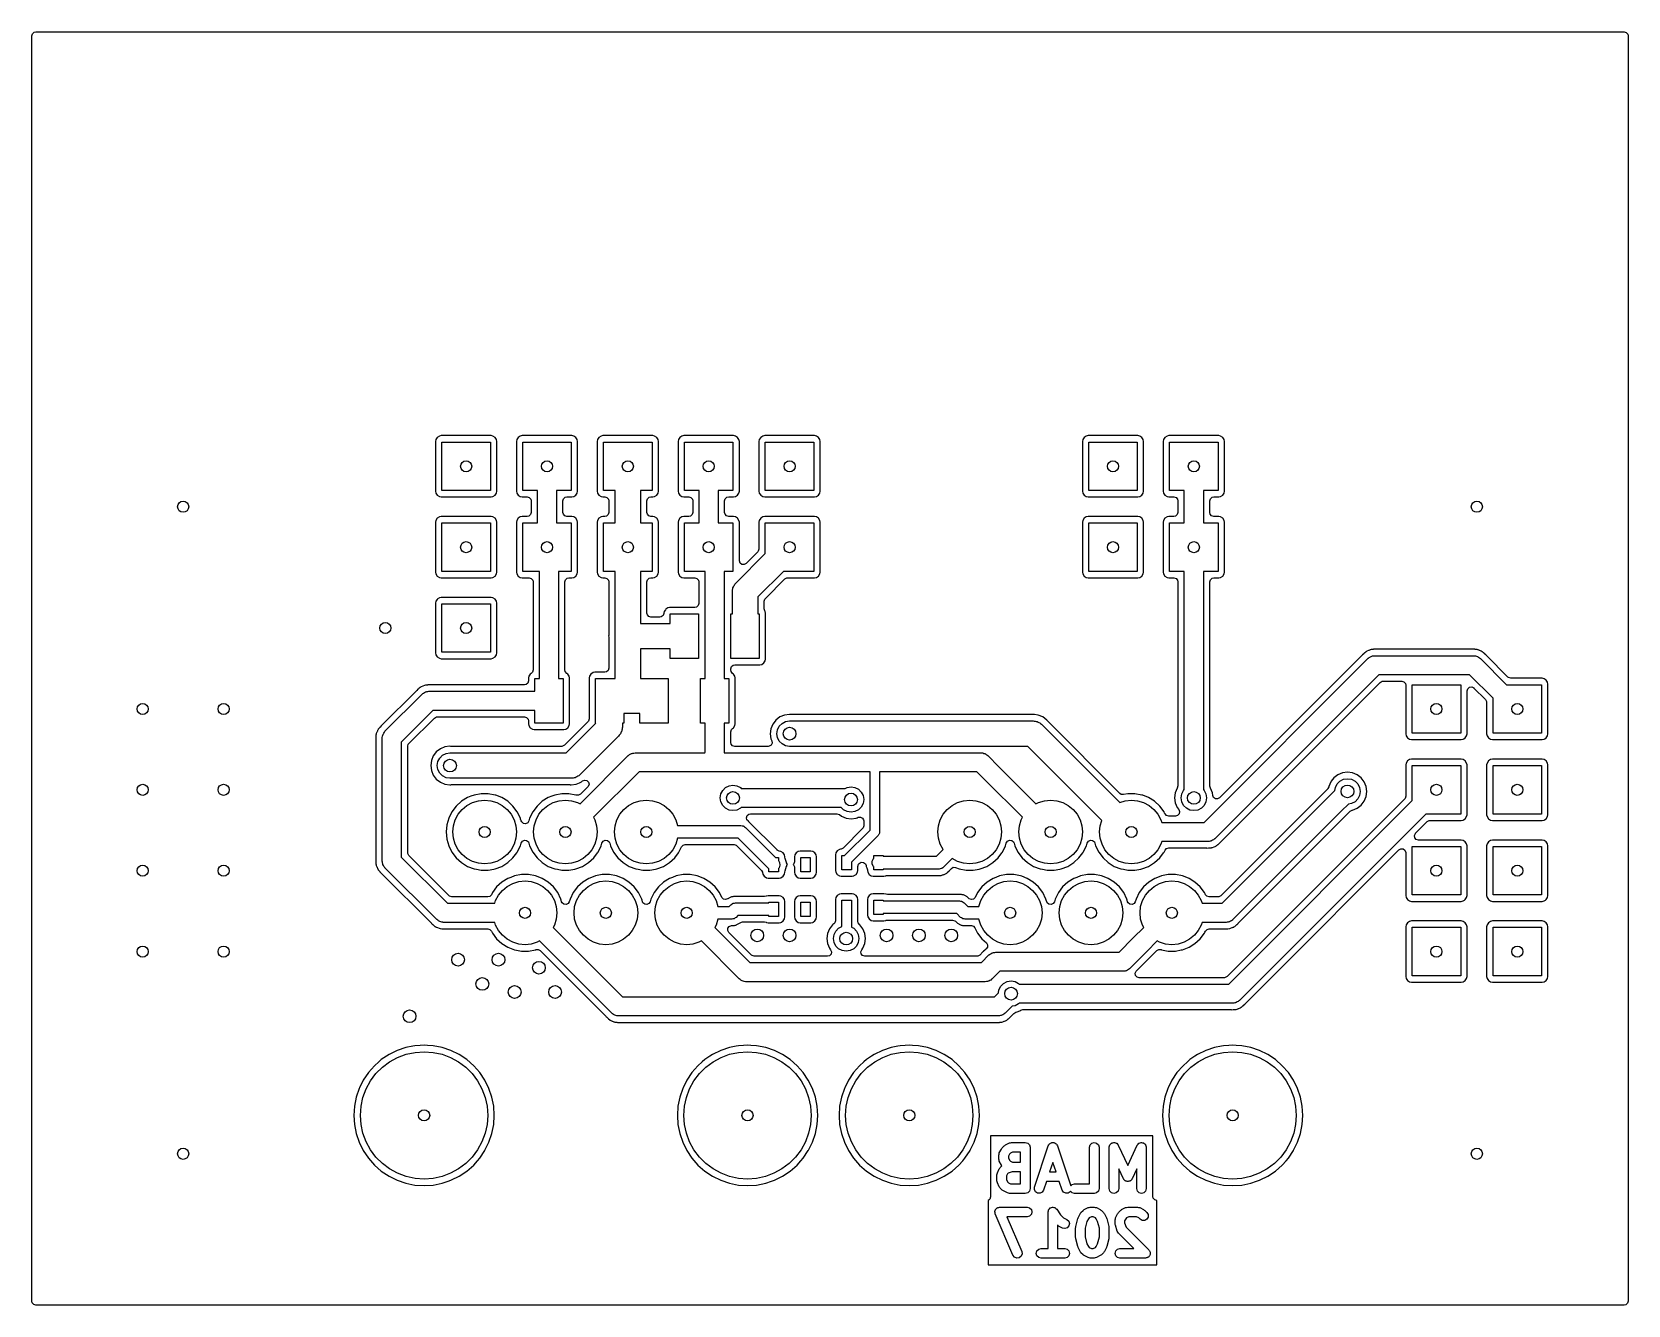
# Model space of a CAD drawing. Extents: x 0.01 to 1.99, y 0.01 to 1.59.
import ezdxf

# ---------------------------------------------------------------- set-up
doc = ezdxf.new("R2010")
doc.units = 0
doc.header["$MEASUREMENT"] = 0
doc.layers.add('BLACK', color=7, linetype='CONTINUOUS')

msp = doc.modelspace()

# ---------------------------------------------------------------- linework, layer by layer
at = {"layer": 'BLACK', "linetype": 'CONTINUOUS'}
for p, q in [((0.013, 1.5821), (0.0138, 1.5847)), ((0.013, 1.0192), (0.013, 1.5821)), ((0.0138, 1.5847), (0.0159, 1.5866)), ((0.0159, 1.5866), (0.0179, 1.587)), ((0.0179, 1.587), (1.9821, 1.587)), ((1.9821, 1.587), (1.9847, 1.5862)), ((1.9847, 1.5862), (1.9866, 1.5841)), ((1.9866, 1.5841), (1.987, 1.5821)), ((1.987, 1.5821), (1.987, 0.0179)), ((0.5169, 1.0874), (0.5143, 1.0857)), ((0.5192, 1.0879), (0.5169, 1.0874)), ((0.5808, 1.0879), (0.5192, 1.0879)), ((0.5831, 1.0874), (0.5808, 1.0879)), ((0.5857, 1.0857), (0.5831, 1.0874)), ((0.6169, 1.0874), (0.6143, 1.0857)), ((0.6192, 1.0879), (0.6169, 1.0874)), ((0.6808, 1.0879), (0.6192, 1.0879)), ((0.6831, 1.0874), (0.6808, 1.0879)), ((0.6857, 1.0857), (0.6831, 1.0874)), ((0.7169, 1.0874), (0.7143, 1.0857)), ((0.7192, 1.0879), (0.7169, 1.0874)), ((0.7808, 1.0879), (0.7192, 1.0879)), ((0.7831, 1.0874), (0.7808, 1.0879)), ((0.7857, 1.0857), (0.7831, 1.0874)), ((0.8169, 1.0874), (0.8143, 1.0857)), ((0.8192, 1.0879), (0.8169, 1.0874)), ((0.8808, 1.0879), (0.8192, 1.0879)), ((0.8831, 1.0874), (0.8808, 1.0879)), ((0.8857, 1.0857), (0.8831, 1.0874)), ((0.9169, 1.0874), (0.9143, 1.0857)), ((0.9192, 1.0879), (0.9169, 1.0874)), ((0.9808, 1.0879), (0.9192, 1.0879)), ((0.9831, 1.0874), (0.9808, 1.0879)), ((0.9857, 1.0857), (0.9831, 1.0874)), ((1.3169, 1.0874), (1.3143, 1.0857)), ((1.3192, 1.0879), (1.3169, 1.0874)), ((1.3808, 1.0879), (1.3192, 1.0879)), ((1.3831, 1.0874), (1.3808, 1.0879)), ((1.3857, 1.0857), (1.3831, 1.0874)), ((1.4169, 1.0874), (1.4143, 1.0857)), ((1.4192, 1.0879), (1.4169, 1.0874)), ((1.4808, 1.0879), (1.4192, 1.0879)), ((1.4831, 1.0874), (1.4808, 1.0879)), ((1.4857, 1.0857), (1.4831, 1.0874)), ((0.5126, 1.0831), (0.5121, 1.0808)), ((0.5121, 1.0808), (0.5121, 1.0192)), ((0.5143, 1.0857), (0.5126, 1.0831)), ((0.5126, 1.0831), (0.5126, 1.0831)), ((0.52, 1.02), (0.52, 1.08)), ((0.52, 1.08), (0.58, 1.08)), ((0.58, 1.08), (0.58, 1.02)), ((0.5874, 1.0831), (0.5857, 1.0857)), ((0.5879, 1.0808), (0.5874, 1.0831)), ((0.5879, 1.0192), (0.5879, 1.0808)), ((0.6126, 1.0831), (0.6121, 1.0808)), ((0.6121, 1.0808), (0.6121, 1.0192)), ((0.6143, 1.0857), (0.6126, 1.0831)), ((0.6126, 1.0831), (0.6126, 1.0831)), ((0.62, 1.02), (0.62, 1.08)), ((0.62, 1.08), (0.68, 1.08)), ((0.68, 1.08), (0.68, 1.02)), ((0.6874, 1.0831), (0.6857, 1.0857)), ((0.6879, 1.0808), (0.6874, 1.0831)), ((0.6879, 1.0192), (0.6879, 1.0808)), ((0.7126, 1.0831), (0.7121, 1.0808)), ((0.7121, 1.0808), (0.7121, 1.0192)), ((0.7143, 1.0857), (0.7126, 1.0831)), ((0.7126, 1.0831), (0.7126, 1.0831)), ((0.72, 1.02), (0.72, 1.08)), ((0.72, 1.08), (0.78, 1.08)), ((0.78, 1.08), (0.78, 1.02)), ((0.7874, 1.0831), (0.7857, 1.0857)), ((0.7879, 1.0808), (0.7874, 1.0831)), ((0.7879, 1.0192), (0.7879, 1.0808)), ((0.8126, 1.0831), (0.8121, 1.0808)), ((0.8121, 1.0808), (0.8121, 1.0192)), ((0.8143, 1.0857), (0.8126, 1.0831)), ((0.8126, 1.0831), (0.8126, 1.0831)), ((0.82, 1.02), (0.82, 1.08)), ((0.82, 1.08), (0.88, 1.08)), ((0.88, 1.08), (0.88, 1.02)), ((0.8874, 1.0831), (0.8857, 1.0857)), ((0.8879, 1.0808), (0.8874, 1.0831)), ((0.8879, 1.0192), (0.8879, 1.0808)), ((0.9126, 1.0831), (0.9121, 1.0808)), ((0.9121, 1.0808), (0.9121, 1.0192)), ((0.9143, 1.0857), (0.9126, 1.0831)), ((0.9126, 1.0831), (0.9126, 1.0831)), ((0.92, 1.02), (0.92, 1.08)), ((0.92, 1.08), (0.98, 1.08)), ((0.98, 1.08), (0.98, 1.02)), ((0.9874, 1.0831), (0.9857, 1.0857)), ((0.9879, 1.0808), (0.9874, 1.0831)), ((0.9879, 1.0192), (0.9879, 1.0808)), ((1.3126, 1.0831), (1.3121, 1.0808)), ((1.3121, 1.0808), (1.3121, 1.0192)), ((1.3143, 1.0857), (1.3126, 1.0831)), ((1.3126, 1.0831), (1.3126, 1.0831)), ((1.32, 1.02), (1.32, 1.08)), ((1.32, 1.08), (1.38, 1.08)), ((1.38, 1.08), (1.38, 1.02)), ((1.3874, 1.0831), (1.3857, 1.0857)), ((1.3879, 1.0808), (1.3874, 1.0831)), ((1.3879, 1.0192), (1.3879, 1.0808)), ((1.4126, 1.0831), (1.4121, 1.0808)), ((1.4121, 1.0808), (1.4121, 1.0192)), ((1.4143, 1.0857), (1.4126, 1.0831)), ((1.4126, 1.0831), (1.4126, 1.0831)), ((1.42, 1.02), (1.42, 1.08)), ((1.42, 1.08), (1.48, 1.08)), ((1.48, 1.08), (1.48, 1.02)), ((1.4874, 1.0831), (1.4857, 1.0857)), ((1.4879, 1.0808), (1.4874, 1.0831)), ((1.4879, 1.0192), (1.4879, 1.0808)), ((0.013, 0.9192), (0.013, 1.0192)), ((0.5121, 1.0192), (0.5126, 1.0169)), ((0.5126, 1.0169), (0.5126, 1.0169)), ((0.5126, 1.0169), (0.5143, 1.0143)), ((0.5143, 1.0143), (0.5169, 1.0126)), ((0.5169, 1.0126), (0.5169, 1.0126)), ((0.5169, 1.0126), (0.5192, 1.0121)), ((0.5192, 1.0121), (0.5192, 1.0121)), ((0.5192, 1.0121), (0.5808, 1.0121)), ((0.58, 1.02), (0.52, 1.02)), ((0.5808, 1.0121), (0.5831, 1.0126)), ((0.5831, 1.0126), (0.5857, 1.0143)), ((0.5831, 1.0126), (0.5831, 1.0126)), ((0.5857, 1.0143), (0.5874, 1.0169)), ((0.5874, 1.0169), (0.5879, 1.0192)), ((0.6121, 1.0192), (0.6126, 1.0169)), ((0.6126, 1.0169), (0.6126, 1.0169)), ((0.6126, 1.0169), (0.6143, 1.0143)), ((0.6143, 1.0143), (0.6169, 1.0126)), ((0.6169, 1.0126), (0.6169, 1.0126)), ((0.6169, 1.0126), (0.6192, 1.0121)), ((0.6192, 1.0121), (0.6192, 1.0121)), ((0.6192, 1.0121), (0.6253, 1.0121)), ((0.6382, 1.02), (0.62, 1.02)), ((0.6253, 1.0121), (0.628, 1.0113)), ((0.628, 1.0113), (0.6298, 1.0092)), ((0.6298, 1.0092), (0.6303, 1.0071)), ((0.6303, 1.0071), (0.6303, 0.9929)), ((0.6382, 0.98), (0.6382, 1.02)), ((0.68, 1.02), (0.6618, 1.02)), ((0.6618, 1.02), (0.6618, 0.98)), ((0.6697, 1.0071), (0.6705, 1.0098)), ((0.6697, 0.9929), (0.6697, 1.0071)), ((0.6705, 1.0098), (0.6726, 1.0117)), ((0.6726, 1.0117), (0.6747, 1.0121)), ((0.6747, 1.0121), (0.6808, 1.0121)), ((0.6808, 1.0121), (0.6831, 1.0126)), ((0.6831, 1.0126), (0.6857, 1.0143)), ((0.6831, 1.0126), (0.6831, 1.0126)), ((0.6857, 1.0143), (0.6874, 1.0169)), ((0.6874, 1.0169), (0.6879, 1.0192)), ((0.7121, 1.0192), (0.7126, 1.0169)), ((0.7126, 1.0169), (0.7126, 1.0169)), ((0.7126, 1.0169), (0.7143, 1.0143)), ((0.7143, 1.0143), (0.7169, 1.0126)), ((0.7169, 1.0126), (0.7169, 1.0126)), ((0.7169, 1.0126), (0.7192, 1.0121)), ((0.7192, 1.0121), (0.7192, 1.0121)), ((0.7192, 1.0121), (0.7214, 1.0121)), ((0.7343, 1.02), (0.72, 1.02)), ((0.7214, 1.0121), (0.7241, 1.0113)), ((0.7241, 1.0113), (0.7259, 1.0092)), ((0.7259, 1.0092), (0.7264, 1.0071)), ((0.7264, 1.0071), (0.7264, 0.9929)), ((0.7343, 0.98), (0.7343, 1.02)), ((0.78, 1.02), (0.7657, 1.02)), ((0.7657, 1.02), (0.7657, 0.98)), ((0.7736, 1.0071), (0.7744, 1.0098)), ((0.7736, 0.9929), (0.7736, 1.0071)), ((0.7744, 1.0098), (0.7765, 1.0117)), ((0.7765, 1.0117), (0.7786, 1.0121)), ((0.7786, 1.0121), (0.7808, 1.0121)), ((0.7808, 1.0121), (0.7831, 1.0126)), ((0.7831, 1.0126), (0.7857, 1.0143)), ((0.7831, 1.0126), (0.7831, 1.0126)), ((0.7857, 1.0143), (0.7874, 1.0169)), ((0.7874, 1.0169), (0.7879, 1.0192)), ((0.8121, 1.0192), (0.8126, 1.0169)), ((0.8126, 1.0169), (0.8126, 1.0169)), ((0.8126, 1.0169), (0.8143, 1.0143)), ((0.8143, 1.0143), (0.8169, 1.0126)), ((0.8169, 1.0126), (0.8169, 1.0126)), ((0.8169, 1.0126), (0.8192, 1.0121)), ((0.8192, 1.0121), (0.8192, 1.0121)), ((0.8192, 1.0121), (0.8253, 1.0121)), ((0.8382, 1.02), (0.82, 1.02)), ((0.8253, 1.0121), (0.828, 1.0113)), ((0.828, 1.0113), (0.8298, 1.0092)), ((0.8298, 1.0092), (0.8303, 1.0071)), ((0.8303, 1.0071), (0.8303, 0.9929)), ((0.8382, 0.98), (0.8382, 1.02)), ((0.88, 1.02), (0.8618, 1.02)), ((0.8618, 1.02), (0.8618, 0.98)), ((0.8697, 1.0071), (0.8705, 1.0098)), ((0.8697, 0.9929), (0.8697, 1.0071)), ((0.8705, 1.0098), (0.8726, 1.0117)), ((0.8726, 1.0117), (0.8747, 1.0121)), ((0.8747, 1.0121), (0.8808, 1.0121)), ((0.8808, 1.0121), (0.8831, 1.0126)), ((0.8831, 1.0126), (0.8857, 1.0143)), ((0.8831, 1.0126), (0.8831, 1.0126)), ((0.8857, 1.0143), (0.8874, 1.0169)), ((0.8874, 1.0169), (0.8879, 1.0192)), ((0.8879, 1.0192), (0.8879, 1.0192)), ((0.9121, 1.0192), (0.9126, 1.0169)), ((0.9126, 1.0169), (0.9126, 1.0169)), ((0.9126, 1.0169), (0.9143, 1.0143)), ((0.9143, 1.0143), (0.9169, 1.0126)), ((0.9169, 1.0126), (0.9169, 1.0126)), ((0.9169, 1.0126), (0.9192, 1.0121)), ((0.9192, 1.0121), (0.9192, 1.0121)), ((0.9192, 1.0121), (0.9808, 1.0121)), ((0.98, 1.02), (0.92, 1.02)), ((0.9808, 1.0121), (0.9831, 1.0126)), ((0.9831, 1.0126), (0.9857, 1.0143)), ((0.9831, 1.0126), (0.9831, 1.0126)), ((0.9857, 1.0143), (0.9874, 1.0169)), ((0.9874, 1.0169), (0.9879, 1.0192)), ((0.9879, 1.0192), (0.9879, 1.0192)), ((1.3121, 1.0192), (1.3126, 1.0169)), ((1.3126, 1.0169), (1.3126, 1.0169)), ((1.3126, 1.0169), (1.3143, 1.0143)), ((1.3143, 1.0143), (1.3169, 1.0126)), ((1.3169, 1.0126), (1.3169, 1.0126)), ((1.3169, 1.0126), (1.3192, 1.0121)), ((1.3192, 1.0121), (1.3192, 1.0121)), ((1.3192, 1.0121), (1.3808, 1.0121)), ((1.38, 1.02), (1.32, 1.02)), ((1.3808, 1.0121), (1.3831, 1.0126)), ((1.3831, 1.0126), (1.3857, 1.0143)), ((1.3831, 1.0126), (1.3831, 1.0126)), ((1.3857, 1.0143), (1.3874, 1.0169)), ((1.3874, 1.0169), (1.3879, 1.0192)), ((1.4121, 1.0192), (1.4126, 1.0169)), ((1.4126, 1.0169), (1.4126, 1.0169)), ((1.4126, 1.0169), (1.4143, 1.0143)), ((1.4143, 1.0143), (1.4169, 1.0126)), ((1.4169, 1.0126), (1.4169, 1.0126)), ((1.4169, 1.0126), (1.4192, 1.0121)), ((1.4192, 1.0121), (1.4192, 1.0121)), ((1.4192, 1.0121), (1.4253, 1.0121)), ((1.4382, 1.02), (1.42, 1.02)), ((1.4253, 1.0121), (1.428, 1.0113)), ((1.428, 1.0113), (1.4298, 1.0092)), ((1.4298, 1.0092), (1.4303, 1.0071)), ((1.4303, 1.0071), (1.4303, 0.9929)), ((1.4382, 0.98), (1.4382, 1.02)), ((1.48, 1.02), (1.4618, 1.02)), ((1.4618, 1.02), (1.4618, 0.98)), ((1.4697, 1.0071), (1.4705, 1.0098)), ((1.4697, 0.9929), (1.4697, 1.0071)), ((1.4705, 1.0098), (1.4726, 1.0117)), ((1.4726, 1.0117), (1.4747, 1.0121)), ((1.4747, 1.0121), (1.4808, 1.0121)), ((1.4808, 1.0121), (1.4831, 1.0126)), ((1.4831, 1.0126), (1.4857, 1.0143)), ((1.4831, 1.0126), (1.4831, 1.0126)), ((1.4857, 1.0143), (1.4874, 1.0169)), ((1.4874, 1.0169), (1.4879, 1.0192)), ((0.5169, 0.9874), (0.5143, 0.9857)), ((0.5192, 0.9879), (0.5169, 0.9874)), ((0.5808, 0.9879), (0.5192, 0.9879)), ((0.5831, 0.9874), (0.5808, 0.9879)), ((0.5857, 0.9857), (0.5831, 0.9874)), ((0.6169, 0.9874), (0.6143, 0.9857)), ((0.6192, 0.9879), (0.6169, 0.9874)), ((0.6253, 0.9879), (0.6192, 0.9879)), ((0.6274, 0.9883), (0.6253, 0.9879)), ((0.6295, 0.9902), (0.6274, 0.9883)), ((0.6303, 0.9929), (0.6295, 0.9902)), ((0.6702, 0.9908), (0.6697, 0.9929)), ((0.672, 0.9887), (0.6702, 0.9908)), ((0.6747, 0.9879), (0.672, 0.9887)), ((0.6808, 0.9879), (0.6747, 0.9879)), ((0.6831, 0.9874), (0.6808, 0.9879)), ((0.6808, 0.9879), (0.6808, 0.9879)), ((0.6857, 0.9857), (0.6831, 0.9874)), ((0.7169, 0.9874), (0.7143, 0.9857)), ((0.7192, 0.9879), (0.7169, 0.9874)), ((0.7214, 0.9879), (0.7192, 0.9879)), ((0.7235, 0.9883), (0.7214, 0.9879)), ((0.7256, 0.9902), (0.7235, 0.9883)), ((0.7264, 0.9929), (0.7256, 0.9902)), ((0.7741, 0.9908), (0.7736, 0.9929)), ((0.7759, 0.9887), (0.7741, 0.9908)), ((0.7786, 0.9879), (0.7759, 0.9887)), ((0.7808, 0.9879), (0.7786, 0.9879)), ((0.7831, 0.9874), (0.7808, 0.9879)), ((0.7808, 0.9879), (0.7808, 0.9879)), ((0.7857, 0.9857), (0.7831, 0.9874)), ((0.8169, 0.9874), (0.8143, 0.9857)), ((0.8192, 0.9879), (0.8169, 0.9874)), ((0.8253, 0.9879), (0.8192, 0.9879)), ((0.8274, 0.9883), (0.8253, 0.9879)), ((0.8295, 0.9902), (0.8274, 0.9883)), ((0.8303, 0.9929), (0.8295, 0.9902)), ((0.8702, 0.9908), (0.8697, 0.9929)), ((0.872, 0.9887), (0.8702, 0.9908)), ((0.8747, 0.9879), (0.872, 0.9887)), ((0.8808, 0.9879), (0.8747, 0.9879)), ((0.8831, 0.9874), (0.8808, 0.9879)), ((0.8808, 0.9879), (0.8808, 0.9879)), ((0.8857, 0.9857), (0.8831, 0.9874)), ((0.9169, 0.9874), (0.9143, 0.9857)), ((0.9192, 0.9879), (0.9169, 0.9874)), ((0.9808, 0.9879), (0.9192, 0.9879)), ((0.9831, 0.9874), (0.9808, 0.9879)), ((0.9857, 0.9857), (0.9831, 0.9874)), ((1.3169, 0.9874), (1.3143, 0.9857)), ((1.3192, 0.9879), (1.3169, 0.9874)), ((1.3808, 0.9879), (1.3192, 0.9879)), ((1.3831, 0.9874), (1.3808, 0.9879)), ((1.3857, 0.9857), (1.3831, 0.9874)), ((1.4169, 0.9874), (1.4143, 0.9857)), ((1.4192, 0.9879), (1.4169, 0.9874)), ((1.4253, 0.9879), (1.4192, 0.9879)), ((1.4274, 0.9883), (1.4253, 0.9879)), ((1.4295, 0.9902), (1.4274, 0.9883)), ((1.4303, 0.9929), (1.4295, 0.9902)), ((1.4702, 0.9908), (1.4697, 0.9929)), ((1.472, 0.9887), (1.4702, 0.9908)), ((1.4747, 0.9879), (1.472, 0.9887)), ((1.4808, 0.9879), (1.4747, 0.9879)), ((1.4831, 0.9874), (1.4808, 0.9879)), ((1.4808, 0.9879), (1.4808, 0.9879)), ((1.4857, 0.9857), (1.4831, 0.9874)), ((0.5126, 0.9831), (0.5121, 0.9808)), ((0.5121, 0.9808), (0.5121, 0.9192)), ((0.5143, 0.9857), (0.5126, 0.9831)), ((0.5126, 0.9831), (0.5126, 0.9831)), ((0.52, 0.92), (0.52, 0.98)), ((0.52, 0.98), (0.58, 0.98)), ((0.58, 0.98), (0.58, 0.92)), ((0.5874, 0.9831), (0.5857, 0.9857)), ((0.5879, 0.9808), (0.5874, 0.9831)), ((0.5879, 0.9192), (0.5879, 0.9808)), ((0.6126, 0.9831), (0.6121, 0.9808)), ((0.6121, 0.9808), (0.6121, 0.9192)), ((0.6143, 0.9857), (0.6126, 0.9831)), ((0.6126, 0.9831), (0.6126, 0.9831)), ((0.62, 0.92), (0.62, 0.98)), ((0.62, 0.98), (0.6382, 0.98)), ((0.6618, 0.98), (0.68, 0.98)), ((0.68, 0.98), (0.68, 0.92)), ((0.6874, 0.9831), (0.6857, 0.9857)), ((0.6879, 0.9808), (0.6874, 0.9831)), ((0.6879, 0.9192), (0.6879, 0.9808)), ((0.7126, 0.9831), (0.7121, 0.9808)), ((0.7121, 0.9808), (0.7121, 0.9192)), ((0.7143, 0.9857), (0.7126, 0.9831)), ((0.7126, 0.9831), (0.7126, 0.9831)), ((0.72, 0.92), (0.72, 0.98)), ((0.72, 0.98), (0.7343, 0.98)), ((0.7657, 0.98), (0.78, 0.98)), ((0.78, 0.98), (0.78, 0.92)), ((0.7874, 0.9831), (0.7857, 0.9857)), ((0.7879, 0.9808), (0.7874, 0.9831)), ((0.7879, 0.9192), (0.7879, 0.9808)), ((0.8126, 0.9831), (0.8121, 0.9808)), ((0.8121, 0.9808), (0.8121, 0.9192)), ((0.8143, 0.9857), (0.8126, 0.9831)), ((0.8126, 0.9831), (0.8126, 0.9831)), ((0.82, 0.92), (0.82, 0.98)), ((0.82, 0.98), (0.8382, 0.98)), ((0.8618, 0.98), (0.88, 0.98)), ((0.88, 0.98), (0.88, 0.92)), ((0.8874, 0.9831), (0.8857, 0.9857)), ((0.8879, 0.9808), (0.8874, 0.9831)), ((0.8879, 0.9333), (0.8879, 0.9808)), ((0.8879, 0.9808), (0.8879, 0.9808)), ((0.9126, 0.9831), (0.9121, 0.9808)), ((0.9121, 0.9808), (0.9121, 0.9476)), ((0.9143, 0.9857), (0.9126, 0.9831)), ((0.9126, 0.9831), (0.9126, 0.9831)), ((0.92, 0.9423), (0.92, 0.98)), ((0.92, 0.98), (0.98, 0.98)), ((0.98, 0.98), (0.98, 0.92)), ((0.9874, 0.9831), (0.9857, 0.9857)), ((0.9879, 0.9808), (0.9874, 0.9831)), ((0.9879, 0.9192), (0.9879, 0.9808)), ((1.3126, 0.9831), (1.3121, 0.9808)), ((1.3121, 0.9808), (1.3121, 0.9192)), ((1.3143, 0.9857), (1.3126, 0.9831)), ((1.3126, 0.9831), (1.3126, 0.9831)), ((1.32, 0.92), (1.32, 0.98)), ((1.32, 0.98), (1.38, 0.98)), ((1.38, 0.98), (1.38, 0.92)), ((1.3874, 0.9831), (1.3857, 0.9857)), ((1.3879, 0.9808), (1.3874, 0.9831)), ((1.3879, 0.9192), (1.3879, 0.9808)), ((1.4126, 0.9831), (1.4121, 0.9808)), ((1.4121, 0.9808), (1.4121, 0.9192)), ((1.4143, 0.9857), (1.4126, 0.9831)), ((1.4126, 0.9831), (1.4126, 0.9831)), ((1.42, 0.92), (1.42, 0.98)), ((1.42, 0.98), (1.4382, 0.98)), ((1.4618, 0.98), (1.48, 0.98)), ((1.48, 0.98), (1.48, 0.92)), ((1.4874, 0.9831), (1.4857, 0.9857)), ((1.4879, 0.9808), (1.4874, 0.9831)), ((1.4879, 0.9192), (1.4879, 0.9808)), ((0.9121, 0.9476), (0.9113, 0.9449)), ((0.8839, 0.9061), (0.92, 0.9423)), ((0.8879, 0.933), (0.8879, 0.9333)), ((0.8889, 0.9303), (0.8879, 0.933)), ((0.8911, 0.9287), (0.8889, 0.9303)), ((0.8939, 0.9285), (0.8911, 0.9287)), ((0.8964, 0.9298), (0.8939, 0.9285)), ((0.9107, 0.9441), (0.8964, 0.9298)), ((0.9113, 0.9449), (0.9107, 0.9441)), ((0.013, 0.8192), (0.013, 0.9192)), ((0.5121, 0.9192), (0.5126, 0.9169)), ((0.5126, 0.9169), (0.5126, 0.9169)), ((0.5126, 0.9169), (0.5143, 0.9143)), ((0.5143, 0.9143), (0.5169, 0.9126)), ((0.5169, 0.9126), (0.5169, 0.9126)), ((0.5169, 0.9126), (0.5192, 0.9121)), ((0.5192, 0.9121), (0.5192, 0.9121)), ((0.5192, 0.9121), (0.5808, 0.9121)), ((0.58, 0.92), (0.52, 0.92)), ((0.5808, 0.9121), (0.5831, 0.9126)), ((0.5831, 0.9126), (0.5857, 0.9143)), ((0.5831, 0.9126), (0.5831, 0.9126)), ((0.5857, 0.9143), (0.5874, 0.9169)), ((0.5874, 0.9169), (0.5879, 0.9192)), ((0.6121, 0.9192), (0.6126, 0.9169)), ((0.6126, 0.9169), (0.6126, 0.9169)), ((0.6126, 0.9169), (0.6143, 0.9143)), ((0.6143, 0.9143), (0.6169, 0.9126)), ((0.6169, 0.9126), (0.6169, 0.9126)), ((0.6169, 0.9126), (0.6192, 0.9121)), ((0.6192, 0.9121), (0.6192, 0.9121)), ((0.6192, 0.9121), (0.6278, 0.9121)), ((0.6407, 0.92), (0.62, 0.92)), ((0.6278, 0.9121), (0.6305, 0.9113)), ((0.6305, 0.9113), (0.6323, 0.9092)), ((0.6323, 0.9092), (0.6328, 0.9071)), ((0.6407, 0.7875), (0.6407, 0.92)), ((0.68, 0.92), (0.6643, 0.92)), ((0.6643, 0.92), (0.6643, 0.7875)), ((0.6722, 0.9071), (0.673, 0.9098)), ((0.673, 0.9098), (0.6751, 0.9117)), ((0.6751, 0.9117), (0.6772, 0.9121)), ((0.6772, 0.9121), (0.6808, 0.9121)), ((0.6808, 0.9121), (0.6831, 0.9126)), ((0.6831, 0.9126), (0.6857, 0.9143)), ((0.6831, 0.9126), (0.6831, 0.9126)), ((0.6857, 0.9143), (0.6874, 0.9169)), ((0.6874, 0.9169), (0.6879, 0.9192)), ((0.7121, 0.9192), (0.7126, 0.9169)), ((0.7126, 0.9169), (0.7126, 0.9169)), ((0.7126, 0.9169), (0.7143, 0.9143)), ((0.7143, 0.9143), (0.7169, 0.9126)), ((0.7169, 0.9126), (0.7169, 0.9126)), ((0.7169, 0.9126), (0.7192, 0.9121)), ((0.7192, 0.9121), (0.7192, 0.9121)), ((0.7192, 0.9121), (0.7214, 0.9121)), ((0.7343, 0.92), (0.72, 0.92)), ((0.7214, 0.9121), (0.7241, 0.9113)), ((0.7241, 0.9113), (0.7259, 0.9092)), ((0.7259, 0.9092), (0.7264, 0.9071)), ((0.7343, 0.84), (0.7343, 0.92)), ((0.78, 0.92), (0.7657, 0.92)), ((0.7657, 0.92), (0.7657, 0.8557)), ((0.7736, 0.9071), (0.7744, 0.9098)), ((0.7744, 0.9098), (0.7765, 0.9117)), ((0.7765, 0.9117), (0.7786, 0.9121)), ((0.7786, 0.9121), (0.7808, 0.9121)), ((0.7808, 0.9121), (0.7831, 0.9126)), ((0.7831, 0.9126), (0.7857, 0.9143)), ((0.7831, 0.9126), (0.7831, 0.9126)), ((0.7857, 0.9143), (0.7874, 0.9169)), ((0.7874, 0.9169), (0.7879, 0.9192)), ((0.8121, 0.9192), (0.8126, 0.9169)), ((0.8126, 0.9169), (0.8126, 0.9169)), ((0.8126, 0.9169), (0.8143, 0.9143)), ((0.8143, 0.9143), (0.8169, 0.9126)), ((0.8169, 0.9126), (0.8169, 0.9126)), ((0.8169, 0.9126), (0.8192, 0.9121)), ((0.8192, 0.9121), (0.8192, 0.9121)), ((0.8192, 0.9121), (0.8328, 0.9121)), ((0.8457, 0.92), (0.82, 0.92)), ((0.8328, 0.9121), (0.8355, 0.9113)), ((0.8355, 0.9113), (0.8373, 0.9092)), ((0.8373, 0.9092), (0.8378, 0.9071)), ((0.8457, 0.7875), (0.8457, 0.92)), ((0.88, 0.92), (0.8693, 0.92)), ((0.8693, 0.92), (0.8693, 0.7875)), ((0.9423, 0.92), (0.9107, 0.8885)), ((0.9201, 0.8867), (0.9441, 0.9107)), ((0.98, 0.92), (0.9423, 0.92)), ((0.9441, 0.9107), (0.9465, 0.912)), ((0.9465, 0.912), (0.9476, 0.9121)), ((0.9476, 0.9121), (0.9808, 0.9121)), ((0.9808, 0.9121), (0.9831, 0.9126)), ((0.9831, 0.9126), (0.9857, 0.9143)), ((0.9831, 0.9126), (0.9831, 0.9126)), ((0.9857, 0.9143), (0.9874, 0.9169)), ((0.9874, 0.9169), (0.9879, 0.9192)), ((0.9879, 0.9192), (0.9879, 0.9192)), ((1.3121, 0.9192), (1.3126, 0.9169)), ((1.3126, 0.9169), (1.3126, 0.9169)), ((1.3126, 0.9169), (1.3143, 0.9143)), ((1.3143, 0.9143), (1.3169, 0.9126)), ((1.3169, 0.9126), (1.3169, 0.9126)), ((1.3169, 0.9126), (1.3192, 0.9121)), ((1.3192, 0.9121), (1.3192, 0.9121)), ((1.3192, 0.9121), (1.3808, 0.9121)), ((1.38, 0.92), (1.32, 0.92)), ((1.3808, 0.9121), (1.3831, 0.9126)), ((1.3831, 0.9126), (1.3857, 0.9143)), ((1.3831, 0.9126), (1.3831, 0.9126)), ((1.3857, 0.9143), (1.3874, 0.9169)), ((1.3874, 0.9169), (1.3879, 0.9192)), ((1.4121, 0.9192), (1.4126, 0.9169)), ((1.4126, 0.9169), (1.4126, 0.9169)), ((1.4126, 0.9169), (1.4143, 0.9143)), ((1.4143, 0.9143), (1.4169, 0.9126)), ((1.4169, 0.9126), (1.4169, 0.9126)), ((1.4169, 0.9126), (1.4192, 0.9121)), ((1.4192, 0.9121), (1.4192, 0.9121)), ((1.4192, 0.9121), (1.4253, 0.9121)), ((1.4382, 0.92), (1.42, 0.92)), ((1.4253, 0.9121), (1.428, 0.9113)), ((1.428, 0.9113), (1.4298, 0.9092)), ((1.4298, 0.9092), (1.4303, 0.9071)), ((1.4382, 0.6502), (1.4382, 0.92)), ((1.48, 0.92), (1.4618, 0.92)), ((1.4618, 0.92), (1.4618, 0.6502)), ((1.4697, 0.9071), (1.4705, 0.9098)), ((1.4705, 0.9098), (1.4726, 0.9117)), ((1.4726, 0.9117), (1.4747, 0.9121)), ((1.4747, 0.9121), (1.4808, 0.9121)), ((1.4808, 0.9121), (1.4831, 0.9126)), ((1.4831, 0.9126), (1.4857, 0.9143)), ((1.4831, 0.9126), (1.4831, 0.9126)), ((1.4857, 0.9143), (1.4874, 0.9169)), ((1.4874, 0.9169), (1.4879, 0.9192)), ((0.6328, 0.9071), (0.6328, 0.7982)), ((0.6722, 0.7982), (0.6722, 0.9071)), ((0.7264, 0.9071), (0.7264, 0.8419)), ((0.7736, 0.8686), (0.7736, 0.9071)), ((0.8378, 0.9071), (0.8378, 0.8804)), ((0.8793, 0.895), (0.8794, 0.8962)), ((0.8793, 0.8675), (0.8793, 0.895)), ((0.8794, 0.8975), (0.8798, 0.8986)), ((0.8794, 0.8962), (0.8794, 0.8975)), ((0.8798, 0.8986), (0.88, 0.8999)), ((0.88, 0.8999), (0.8806, 0.901)), ((0.8806, 0.901), (0.881, 0.9021)), ((0.881, 0.9021), (0.8817, 0.9032)), ((0.8817, 0.9032), (0.8823, 0.9043)), ((0.8823, 0.9043), (0.8831, 0.9051)), ((0.8831, 0.9051), (0.8839, 0.9061)), ((0.9107, 0.8885), (0.9107, 0.8675)), ((1.4303, 0.9071), (1.4303, 0.6548)), ((1.4697, 0.6548), (1.4697, 0.9071)), ((0.5126, 0.8831), (0.5121, 0.8808)), ((0.5121, 0.8808), (0.5121, 0.8192)), ((0.514, 0.8852), (0.5126, 0.8831)), ((0.5126, 0.8831), (0.5126, 0.8831)), ((0.5143, 0.8857), (0.514, 0.8852)), ((0.5169, 0.8874), (0.5143, 0.8857)), ((0.5192, 0.8879), (0.5169, 0.8874)), ((0.5808, 0.8879), (0.5192, 0.8879)), ((0.52, 0.82), (0.52, 0.88)), ((0.52, 0.88), (0.58, 0.88)), ((0.58, 0.88), (0.58, 0.82)), ((0.5831, 0.8874), (0.5808, 0.8879)), ((0.5857, 0.8857), (0.5831, 0.8874)), ((0.5874, 0.8831), (0.5857, 0.8857)), ((0.5879, 0.8808), (0.5874, 0.8831)), ((0.5879, 0.8192), (0.5879, 0.8808)), ((0.7741, 0.8665), (0.7736, 0.8686)), ((0.7951, 0.8706), (0.7946, 0.8683)), ((0.7964, 0.8725), (0.7951, 0.8706)), ((0.7951, 0.8706), (0.7951, 0.8706)), ((0.7968, 0.8732), (0.7964, 0.8725)), ((0.7994, 0.8749), (0.7968, 0.8732)), ((0.8017, 0.8754), (0.7994, 0.8749)), ((0.8328, 0.8754), (0.8017, 0.8754)), ((0.8349, 0.8758), (0.8328, 0.8754)), ((0.837, 0.8777), (0.8349, 0.8758)), ((0.8378, 0.8804), (0.837, 0.8777)), ((0.9186, 0.8832), (0.9194, 0.8858)), ((0.9186, 0.874), (0.9186, 0.8832)), ((0.9186, 0.8739), (0.9186, 0.874)), ((0.9195, 0.8713), (0.9186, 0.8739)), ((0.9194, 0.8858), (0.9201, 0.8867)), ((0.9199, 0.8706), (0.9195, 0.8713)), ((0.9204, 0.8683), (0.9199, 0.8706)), ((0.7657, 0.8557), (0.771, 0.8557)), ((0.771, 0.8557), (0.8025, 0.8557)), ((0.7759, 0.8644), (0.7741, 0.8665)), ((0.7786, 0.8636), (0.7759, 0.8644)), ((0.7897, 0.8636), (0.7786, 0.8636)), ((0.7913, 0.8639), (0.7897, 0.8636)), ((0.7935, 0.8655), (0.7913, 0.8639)), ((0.7946, 0.8681), (0.7935, 0.8655)), ((0.7946, 0.8683), (0.7946, 0.8681)), ((0.8025, 0.8557), (0.8025, 0.8675)), ((0.8025, 0.8675), (0.8375, 0.8675)), ((0.8375, 0.8675), (0.8375, 0.8125)), ((0.8775, 0.8125), (0.8775, 0.8675)), ((0.8775, 0.8675), (0.8793, 0.8675)), ((0.9107, 0.8675), (0.9125, 0.8675)), ((0.9125, 0.8675), (0.9125, 0.8125)), ((0.9204, 0.8117), (0.9204, 0.8683)), ((0.7263, 0.8412), (0.7262, 0.84)), ((0.7262, 0.84), (0.7262, 0.84)), ((0.7262, 0.84), (0.7263, 0.8388)), ((0.7264, 0.8419), (0.7263, 0.8412)), ((0.7263, 0.8388), (0.7264, 0.8381)), ((0.7264, 0.8381), (0.7264, 0.8004)), ((0.7343, 0.7875), (0.7343, 0.84)), ((0.013, 0.5634), (0.013, 0.8192)), ((0.5121, 0.8192), (0.5126, 0.8169)), ((0.5126, 0.8169), (0.5126, 0.8169)), ((0.5126, 0.8169), (0.5143, 0.8143)), ((0.5143, 0.8143), (0.5169, 0.8126)), ((0.5169, 0.8126), (0.5169, 0.8126)), ((0.5169, 0.8126), (0.5192, 0.8121)), ((0.5192, 0.8121), (0.5192, 0.8121)), ((0.5192, 0.8121), (0.5808, 0.8121)), ((0.58, 0.82), (0.52, 0.82)), ((0.5808, 0.8121), (0.5831, 0.8126)), ((0.5831, 0.8126), (0.5857, 0.8143)), ((0.5831, 0.8126), (0.5831, 0.8126)), ((0.5857, 0.8143), (0.5874, 0.8169)), ((0.5874, 0.8169), (0.5879, 0.8192)), ((0.771, 0.8243), (0.7657, 0.8243)), ((0.7657, 0.8243), (0.7657, 0.7875)), ((0.8025, 0.8243), (0.771, 0.8243)), ((0.8025, 0.8125), (0.8025, 0.8243)), ((0.8375, 0.8125), (0.8025, 0.8125)), ((0.9125, 0.8125), (0.8775, 0.8125)), ((0.9182, 0.8068), (0.9199, 0.8094)), ((0.9199, 0.8094), (0.9204, 0.8117)), ((1.4627, 0.6097), (1.6653, 0.8124)), ((1.6579, 0.8161), (1.4819, 0.6401)), ((1.6585, 0.8169), (1.6579, 0.8161)), ((1.6586, 0.817), (1.6585, 0.8169)), ((1.6601, 0.8183), (1.6586, 0.817)), ((1.6586, 0.817), (1.6586, 0.817)), ((1.6604, 0.8186), (1.6601, 0.8183)), ((1.6607, 0.8189), (1.6604, 0.8186)), ((1.6612, 0.8192), (1.6607, 0.8189)), ((1.6614, 0.8195), (1.6612, 0.8192)), ((1.6629, 0.8207), (1.6614, 0.8195)), ((1.6631, 0.8208), (1.6629, 0.8207)), ((1.6629, 0.8207), (1.6629, 0.8207)), ((1.664, 0.8214), (1.6631, 0.8208)), ((1.6641, 0.8215), (1.664, 0.8214)), ((1.666, 0.8222), (1.6641, 0.8215)), ((1.6641, 0.8215), (1.6641, 0.8215)), ((1.6641, 0.8215), (1.6641, 0.8215)), ((1.6653, 0.8124), (1.6656, 0.8126)), ((1.6656, 0.8126), (1.6657, 0.8127)), ((1.6657, 0.8127), (1.666, 0.8129)), ((1.6663, 0.8223), (1.666, 0.8222)), ((1.666, 0.8129), (1.667, 0.8137)), ((1.6681, 0.8231), (1.6663, 0.8223)), ((1.667, 0.8137), (1.6683, 0.8143)), ((1.6683, 0.8231), (1.6681, 0.8231)), ((1.6693, 0.8234), (1.6683, 0.8231)), ((1.6683, 0.8143), (1.6694, 0.815)), ((1.6695, 0.8235), (1.6693, 0.8234)), ((1.6694, 0.815), (1.6702, 0.8152)), ((1.6714, 0.8236), (1.6695, 0.8235)), ((1.6702, 0.8152), (1.671, 0.8155)), ((1.671, 0.8155), (1.6723, 0.8156)), ((1.6718, 0.8236), (1.6714, 0.8236)), ((1.6721, 0.8237), (1.6718, 0.8236)), ((1.6723, 0.8237), (1.6721, 0.8237)), ((1.6728, 0.8237), (1.6723, 0.8237)), ((1.6723, 0.8156), (1.6737, 0.8158)), ((1.6732, 0.8237), (1.6728, 0.8237)), ((1.6751, 0.8239), (1.6732, 0.8237)), ((1.6737, 0.8158), (1.796, 0.8158)), ((1.6752, 0.8238), (1.6751, 0.8239)), ((1.6753, 0.8238), (1.6752, 0.8238)), ((1.6763, 0.8237), (1.6753, 0.8238)), ((1.7933, 0.8237), (1.6763, 0.8237)), ((1.7944, 0.8238), (1.7933, 0.8237)), ((1.7946, 0.8239), (1.7944, 0.8238)), ((1.7965, 0.8237), (1.7946, 0.8239)), ((1.796, 0.8158), (1.7964, 0.8158)), ((1.7964, 0.8158), (1.7965, 0.8158)), ((1.7969, 0.8237), (1.7965, 0.8237)), ((1.7965, 0.8158), (1.7968, 0.8157)), ((1.7968, 0.8157), (1.7982, 0.8156)), ((1.7974, 0.8237), (1.7969, 0.8237)), ((1.7979, 0.8236), (1.7974, 0.8237)), ((1.7974, 0.8237), (1.7974, 0.8237)), ((1.7983, 0.8236), (1.7979, 0.8236)), ((1.7982, 0.8156), (1.7994, 0.8151)), ((1.8002, 0.8235), (1.7983, 0.8236)), ((1.7994, 0.8151), (1.8008, 0.8148)), ((1.8004, 0.8234), (1.8002, 0.8235)), ((1.8014, 0.8231), (1.8004, 0.8234)), ((1.8008, 0.8148), (1.8014, 0.8143)), ((1.8016, 0.8231), (1.8014, 0.8231)), ((1.8014, 0.8143), (1.8022, 0.814)), ((1.8034, 0.8223), (1.8016, 0.8231)), ((1.8022, 0.814), (1.8032, 0.8131)), ((1.8032, 0.8131), (1.8044, 0.8124)), ((1.8037, 0.8222), (1.8034, 0.8223)), ((1.8055, 0.8215), (1.8037, 0.8222)), ((1.8044, 0.8124), (1.8367, 0.78)), ((1.8057, 0.8214), (1.8055, 0.8215)), ((1.8066, 0.8208), (1.8057, 0.8214)), ((1.8068, 0.8207), (1.8066, 0.8208)), ((1.8082, 0.8195), (1.8068, 0.8207)), ((1.8068, 0.8207), (1.8068, 0.8207)), ((1.8085, 0.8192), (1.8082, 0.8195)), ((1.8089, 0.8189), (1.8085, 0.8192)), ((1.8093, 0.8186), (1.8089, 0.8189)), ((1.8089, 0.8189), (1.8089, 0.8189)), ((1.8089, 0.8189), (1.8089, 0.8189)), ((1.8096, 0.8183), (1.8093, 0.8186)), ((1.811, 0.817), (1.8096, 0.8183)), ((1.8111, 0.8169), (1.811, 0.817)), ((1.8118, 0.8161), (1.8111, 0.8169)), ((1.8385, 0.7893), (1.8118, 0.8161)), ((0.6276, 0.7906), (0.6271, 0.7883)), ((0.6293, 0.7932), (0.6276, 0.7906)), ((0.6276, 0.7906), (0.6276, 0.7906)), ((0.6306, 0.794), (0.6293, 0.7932)), ((0.632, 0.7955), (0.6306, 0.794)), ((0.6328, 0.7982), (0.632, 0.7955)), ((0.6726, 0.7962), (0.6722, 0.7982)), ((0.6744, 0.794), (0.6726, 0.7962)), ((0.6757, 0.7932), (0.6744, 0.794)), ((0.6774, 0.7906), (0.6757, 0.7932)), ((0.6779, 0.7883), (0.6774, 0.7906)), ((0.7026, 0.7906), (0.7021, 0.7883)), ((0.7043, 0.7932), (0.7026, 0.7906)), ((0.7026, 0.7906), (0.7026, 0.7906)), ((0.7069, 0.7949), (0.7043, 0.7932)), ((0.7092, 0.7954), (0.7069, 0.7949)), ((0.7214, 0.7954), (0.7092, 0.7954)), ((0.7235, 0.7958), (0.7214, 0.7954)), ((0.7256, 0.7977), (0.7235, 0.7958)), ((0.7264, 0.8004), (0.7256, 0.7977)), ((0.8772, 0.7996), (0.878, 0.8023)), ((0.8772, 0.7982), (0.8772, 0.7996)), ((0.8776, 0.7962), (0.8772, 0.7982)), ((0.8794, 0.794), (0.8776, 0.7962)), ((0.878, 0.8023), (0.8801, 0.8042)), ((0.8807, 0.7932), (0.8794, 0.794)), ((0.8801, 0.8042), (0.8822, 0.8046)), ((0.8824, 0.7906), (0.8807, 0.7932)), ((0.8822, 0.8046), (0.9133, 0.8046)), ((0.8829, 0.7883), (0.8824, 0.7906)), ((0.9133, 0.8046), (0.9156, 0.8051)), ((0.9156, 0.8051), (0.9182, 0.8068)), ((0.9156, 0.8051), (0.9156, 0.8051)), ((1.6786, 0.7922), (1.4759, 0.5895)), ((1.7911, 0.7922), (1.6786, 0.7922)), ((1.82, 0.7633), (1.7911, 0.7922)), ((0.4882, 0.7721), (0.4459, 0.7298)), ((0.4889, 0.7729), (0.4882, 0.7721)), ((0.489, 0.773), (0.4889, 0.7729)), ((0.4904, 0.7743), (0.489, 0.773)), ((0.4907, 0.7746), (0.4904, 0.7743)), ((0.4911, 0.7749), (0.4907, 0.7746)), ((0.4915, 0.7752), (0.4911, 0.7749)), ((0.4918, 0.7755), (0.4915, 0.7752)), ((0.4932, 0.7767), (0.4918, 0.7755)), ((0.4934, 0.7768), (0.4932, 0.7767)), ((0.4932, 0.7767), (0.4932, 0.7767)), ((0.4943, 0.7774), (0.4934, 0.7768)), ((0.4945, 0.7775), (0.4943, 0.7774)), ((0.4963, 0.7782), (0.4945, 0.7775)), ((0.4945, 0.7775), (0.4945, 0.7775)), ((0.4945, 0.7775), (0.4945, 0.7775)), ((0.4966, 0.7783), (0.4963, 0.7782)), ((0.4984, 0.7791), (0.4966, 0.7783)), ((0.4973, 0.7697), (0.4986, 0.7703)), ((0.4986, 0.7791), (0.4984, 0.7791)), ((0.4996, 0.7794), (0.4986, 0.7791)), ((0.4986, 0.7703), (0.4997, 0.771)), ((0.4998, 0.7795), (0.4996, 0.7794)), ((0.4997, 0.771), (0.5005, 0.7712)), ((0.5017, 0.7796), (0.4998, 0.7795)), ((0.5005, 0.7712), (0.5013, 0.7715)), ((0.5013, 0.7715), (0.5027, 0.7716)), ((0.5021, 0.7796), (0.5017, 0.7796)), ((0.5026, 0.7797), (0.5021, 0.7796)), ((0.5031, 0.7797), (0.5026, 0.7797)), ((0.5027, 0.7716), (0.504, 0.7718)), ((0.5035, 0.7797), (0.5031, 0.7797)), ((0.5054, 0.7799), (0.5035, 0.7797)), ((0.504, 0.7718), (0.635, 0.7718)), ((0.5056, 0.7798), (0.5054, 0.7799)), ((0.5067, 0.7797), (0.5056, 0.7798)), ((0.6221, 0.7797), (0.5067, 0.7797)), ((0.6242, 0.7802), (0.6221, 0.7797)), ((0.6263, 0.782), (0.6242, 0.7802)), ((0.6271, 0.7847), (0.6263, 0.782)), ((0.6271, 0.7883), (0.6271, 0.7847)), ((0.635, 0.7718), (0.635, 0.7875)), ((0.635, 0.7875), (0.6407, 0.7875)), ((0.6643, 0.7875), (0.67, 0.7875)), ((0.67, 0.7875), (0.67, 0.7325)), ((0.6779, 0.7317), (0.6779, 0.7883)), ((0.7021, 0.7883), (0.7021, 0.7376)), ((0.71, 0.7325), (0.71, 0.7875)), ((0.71, 0.7875), (0.7343, 0.7875)), ((0.7657, 0.7875), (0.8, 0.7875)), ((0.8, 0.7875), (0.8, 0.7325)), ((0.84, 0.7325), (0.84, 0.7875)), ((0.84, 0.7875), (0.8457, 0.7875)), ((0.8693, 0.7875), (0.875, 0.7875)), ((0.875, 0.7875), (0.875, 0.7325)), ((0.8829, 0.7317), (0.8829, 0.7883)), ((1.4834, 0.5858), (1.6804, 0.7828)), ((1.6804, 0.7828), (1.6828, 0.7842)), ((1.6828, 0.7842), (1.6839, 0.7843)), ((1.6839, 0.7843), (1.7071, 0.7843)), ((1.7071, 0.7843), (1.7098, 0.7835)), ((1.7098, 0.7835), (1.7117, 0.7814)), ((1.7117, 0.7814), (1.7121, 0.7793)), ((1.7121, 0.7793), (1.7121, 0.7192)), ((1.72, 0.72), (1.72, 0.78)), ((1.72, 0.78), (1.78, 0.78)), ((1.78, 0.78), (1.78, 0.72)), ((1.7879, 0.7723), (1.7887, 0.7749)), ((1.7879, 0.7192), (1.7879, 0.7723)), ((1.7887, 0.7749), (1.7908, 0.7768)), ((1.7908, 0.7768), (1.7936, 0.7772)), ((1.7936, 0.7772), (1.7961, 0.776)), ((1.7961, 0.776), (1.7964, 0.7758)), ((1.7964, 0.7758), (1.8107, 0.7615)), ((1.8367, 0.78), (1.88, 0.78)), ((1.8393, 0.7887), (1.8385, 0.7893)), ((1.842, 0.7879), (1.8393, 0.7887)), ((1.8808, 0.7879), (1.842, 0.7879)), ((1.88, 0.78), (1.88, 0.72)), ((1.8831, 0.7874), (1.8808, 0.7879)), ((1.8808, 0.7879), (1.8808, 0.7879)), ((1.8857, 0.7857), (1.8831, 0.7874)), ((1.8874, 0.7831), (1.8857, 0.7857)), ((1.8879, 0.7808), (1.8874, 0.7831)), ((1.8879, 0.7192), (1.8879, 0.7808)), ((0.4496, 0.7224), (0.4956, 0.7684)), ((0.4956, 0.7684), (0.4959, 0.7686)), ((0.4959, 0.7686), (0.496, 0.7687)), ((0.496, 0.7687), (0.4963, 0.7689)), ((0.4963, 0.7689), (0.4973, 0.7697)), ((1.8107, 0.7615), (1.812, 0.759)), ((1.812, 0.759), (1.8121, 0.758)), ((1.8121, 0.758), (1.8121, 0.7192)), ((1.82, 0.72), (1.82, 0.7633)), ((0.5089, 0.7482), (0.4698, 0.7091)), ((0.4792, 0.7073), (0.5107, 0.7388)), ((0.635, 0.7482), (0.5089, 0.7482)), ((0.5107, 0.7388), (0.5132, 0.7402)), ((0.5132, 0.7402), (0.5142, 0.7403)), ((0.5142, 0.7403), (0.6221, 0.7403)), ((0.6221, 0.7403), (0.6248, 0.7395)), ((0.6248, 0.7395), (0.6267, 0.7374)), ((0.6267, 0.7374), (0.6271, 0.7353)), ((0.6271, 0.7353), (0.6271, 0.7317)), ((0.6271, 0.7317), (0.6276, 0.7294)), ((0.635, 0.7325), (0.635, 0.7482)), ((0.67, 0.7325), (0.635, 0.7325)), ((0.7007, 0.7341), (0.6717, 0.7051)), ((0.6735, 0.6957), (0.7102, 0.7325)), ((0.6774, 0.7294), (0.6779, 0.7317)), ((0.7013, 0.7349), (0.7007, 0.7341)), ((0.7021, 0.7376), (0.7013, 0.7349)), ((0.7102, 0.7325), (0.71, 0.7325)), ((0.745, 0.7325), (0.7432, 0.7325)), ((0.7432, 0.7325), (0.7432, 0.7275)), ((0.75, 0.7443), (0.745, 0.7443)), ((0.745, 0.7443), (0.745, 0.7325)), ((0.765, 0.7443), (0.75, 0.7443)), ((0.765, 0.7325), (0.765, 0.7443)), ((0.8, 0.7325), (0.765, 0.7325)), ((0.8457, 0.7325), (0.84, 0.7325)), ((0.8457, 0.6964), (0.8457, 0.7325)), ((0.875, 0.7325), (0.8693, 0.7325)), ((0.8693, 0.7325), (0.8693, 0.6958)), ((0.8824, 0.7294), (0.8829, 0.7317)), ((0.9293, 0.7313), (0.927, 0.7256)), ((0.932, 0.7348), (0.9293, 0.7313)), ((0.9293, 0.7313), (0.9293, 0.7313)), ((0.9331, 0.7363), (0.932, 0.7348)), ((0.9381, 0.7401), (0.9331, 0.7363)), ((0.9373, 0.7287), (0.9407, 0.7322)), ((0.9438, 0.7424), (0.9381, 0.7401)), ((0.9407, 0.7322), (0.9451, 0.7344)), ((0.95, 0.7433), (0.9438, 0.7424)), ((0.9451, 0.7344), (0.95, 0.7352)), ((0.9512, 0.7431), (0.95, 0.7433)), ((0.95, 0.7352), (1.2513, 0.7352)), ((0.9519, 0.7431), (0.9512, 0.7431)), ((1.2494, 0.7431), (0.9519, 0.7431)), ((1.2501, 0.7431), (1.2494, 0.7431)), ((1.2513, 0.7433), (1.2501, 0.7431)), ((1.2528, 0.7431), (1.2513, 0.7433)), ((1.2513, 0.7352), (1.2525, 0.735)), ((1.2525, 0.735), (1.2537, 0.735)), ((1.2575, 0.7424), (1.2528, 0.7431)), ((1.2537, 0.735), (1.2549, 0.7346)), ((1.2549, 0.7346), (1.2562, 0.7344)), ((1.2562, 0.7344), (1.2573, 0.7338)), ((1.2573, 0.7338), (1.2584, 0.7334)), ((1.2632, 0.7401), (1.2575, 0.7424)), ((1.2584, 0.7334), (1.2594, 0.7327)), ((1.2594, 0.7327), (1.2605, 0.7322)), ((1.2605, 0.7322), (1.2614, 0.7313)), ((1.2614, 0.7313), (1.2624, 0.7305)), ((1.2624, 0.7305), (1.3585, 0.6345)), ((1.2681, 0.7363), (1.2632, 0.7401)), ((1.2689, 0.7353), (1.2681, 0.7363)), ((1.2693, 0.7348), (1.2689, 0.7353)), ((1.3586, 0.6455), (1.2693, 0.7348)), ((0.4383, 0.7145), (0.4381, 0.7126)), ((0.4381, 0.7126), (0.4381, 0.7126)), ((0.4381, 0.7126), (0.4382, 0.7124)), ((0.4382, 0.7124), (0.4383, 0.7113)), ((0.4384, 0.7159), (0.4383, 0.7154)), ((0.4383, 0.7154), (0.4383, 0.7149)), ((0.4383, 0.7149), (0.4383, 0.7145)), ((0.4383, 0.7113), (0.4383, 0.5647)), ((0.4385, 0.7182), (0.4384, 0.7163)), ((0.4384, 0.7163), (0.4384, 0.7159)), ((0.4386, 0.7184), (0.4385, 0.7182)), ((0.4385, 0.7182), (0.4385, 0.7182)), ((0.4389, 0.7194), (0.4386, 0.7184)), ((0.4397, 0.7214), (0.4389, 0.7196)), ((0.4389, 0.7196), (0.4389, 0.7196)), ((0.4389, 0.7196), (0.4389, 0.7194)), ((0.4398, 0.7217), (0.4397, 0.7214)), ((0.4402, 0.7226), (0.4398, 0.7217)), ((0.4405, 0.7235), (0.4402, 0.7226)), ((0.4406, 0.7237), (0.4405, 0.7235)), ((0.4412, 0.7246), (0.4406, 0.7237)), ((0.4413, 0.7248), (0.4412, 0.7246)), ((0.4425, 0.7262), (0.4413, 0.7248)), ((0.4413, 0.7248), (0.4413, 0.7248)), ((0.4413, 0.7248), (0.4413, 0.7248)), ((0.4413, 0.7248), (0.4413, 0.7248)), ((0.4428, 0.7265), (0.4425, 0.7262)), ((0.443, 0.7268), (0.4428, 0.7265)), ((0.4431, 0.7269), (0.443, 0.7268)), ((0.4434, 0.7273), (0.4431, 0.7269)), ((0.4437, 0.7276), (0.4434, 0.7273)), ((0.445, 0.729), (0.4437, 0.7276)), ((0.4451, 0.7291), (0.445, 0.729)), ((0.445, 0.729), (0.445, 0.729)), ((0.4459, 0.7298), (0.4451, 0.7291)), ((0.4462, 0.7145), (0.4463, 0.7148)), ((0.4462, 0.7144), (0.4462, 0.7145)), ((0.4462, 0.714), (0.4462, 0.7144)), ((0.4462, 0.562), (0.4462, 0.714)), ((0.4463, 0.7148), (0.4464, 0.7162)), ((0.4464, 0.7162), (0.4469, 0.7174)), ((0.4469, 0.7174), (0.4472, 0.7188)), ((0.4472, 0.7188), (0.4477, 0.7194)), ((0.4477, 0.7194), (0.448, 0.7202)), ((0.448, 0.7202), (0.4489, 0.7212)), ((0.4489, 0.7212), (0.4496, 0.7224)), ((0.6276, 0.7294), (0.6276, 0.7294)), ((0.6276, 0.7294), (0.6293, 0.7268)), ((0.6293, 0.7268), (0.6319, 0.7251)), ((0.6319, 0.7251), (0.6319, 0.7251)), ((0.6319, 0.7251), (0.6342, 0.7246)), ((0.6342, 0.7246), (0.6342, 0.7246)), ((0.6342, 0.7246), (0.6708, 0.7246)), ((0.6708, 0.7246), (0.6731, 0.7251)), ((0.6731, 0.7251), (0.6744, 0.726)), ((0.6731, 0.7251), (0.6731, 0.7251)), ((0.6744, 0.726), (0.6757, 0.7268)), ((0.6757, 0.7268), (0.6774, 0.7294)), ((0.7386, 0.7164), (0.6911, 0.6689)), ((0.7394, 0.7174), (0.7386, 0.7164)), ((0.7402, 0.7182), (0.7394, 0.7174)), ((0.7408, 0.7193), (0.7402, 0.7182)), ((0.7415, 0.7204), (0.7408, 0.7193)), ((0.7419, 0.7215), (0.7415, 0.7204)), ((0.7425, 0.7226), (0.7419, 0.7215)), ((0.7427, 0.7239), (0.7425, 0.7226)), ((0.7431, 0.725), (0.7427, 0.7239)), ((0.7432, 0.7275), (0.7431, 0.7263)), ((0.7431, 0.7263), (0.7431, 0.725)), ((0.8772, 0.7218), (0.878, 0.7245)), ((0.8772, 0.7086), (0.8772, 0.7218)), ((0.878, 0.7245), (0.8794, 0.726)), ((0.8794, 0.726), (0.8807, 0.7268)), ((0.8807, 0.7268), (0.8824, 0.7294)), ((0.8824, 0.7294), (0.8824, 0.7294)), ((0.927, 0.7256), (0.9262, 0.7194)), ((0.9262, 0.7194), (0.9262, 0.7194)), ((0.9262, 0.7194), (0.927, 0.7132)), ((0.927, 0.7132), (0.927, 0.7132)), ((0.927, 0.7132), (0.927, 0.7132)), ((0.927, 0.7132), (0.9281, 0.7105)), ((0.9343, 0.7194), (0.935, 0.7243)), ((0.935, 0.7145), (0.9343, 0.7194)), ((0.935, 0.7243), (0.9373, 0.7287)), ((0.9373, 0.7102), (0.935, 0.7145)), ((1.7121, 0.7192), (1.7126, 0.7169)), ((1.7126, 0.7169), (1.7126, 0.7169)), ((1.7126, 0.7169), (1.7143, 0.7143)), ((1.7143, 0.7143), (1.7169, 0.7126)), ((1.7169, 0.7126), (1.7169, 0.7126)), ((1.7169, 0.7126), (1.7192, 0.7121)), ((1.7192, 0.7121), (1.7192, 0.7121)), ((1.7192, 0.7121), (1.7808, 0.7121)), ((1.78, 0.72), (1.72, 0.72)), ((1.7808, 0.7121), (1.7831, 0.7126)), ((1.7831, 0.7126), (1.7841, 0.7132)), ((1.7831, 0.7126), (1.7831, 0.7126)), ((1.7841, 0.7132), (1.7857, 0.7143)), ((1.7857, 0.7143), (1.7874, 0.7169)), ((1.7874, 0.7169), (1.7879, 0.7192)), ((1.8121, 0.7192), (1.8126, 0.7169)), ((1.8126, 0.7169), (1.8126, 0.7169)), ((1.8126, 0.7169), (1.8143, 0.7143)), ((1.8143, 0.7143), (1.8169, 0.7126)), ((1.8169, 0.7126), (1.8169, 0.7126)), ((1.8169, 0.7126), (1.8192, 0.7121)), ((1.8192, 0.7121), (1.8192, 0.7121)), ((1.8192, 0.7121), (1.8808, 0.7121)), ((1.88, 0.72), (1.82, 0.72)), ((1.8808, 0.7121), (1.8831, 0.7126)), ((1.8831, 0.7126), (1.8841, 0.7132)), ((1.8831, 0.7126), (1.8831, 0.7126)), ((1.8841, 0.7132), (1.8857, 0.7143)), ((1.8857, 0.7143), (1.8874, 0.7169)), ((1.8874, 0.7169), (1.8879, 0.7192)), ((0.4698, 0.7091), (0.4698, 0.5669)), ((0.4777, 0.7038), (0.4785, 0.7065)), ((0.4777, 0.68), (0.4777, 0.7038)), ((0.4785, 0.7065), (0.4792, 0.7073)), ((0.5093, 0.6919), (0.507, 0.6862)), ((0.5123, 0.6958), (0.5093, 0.6919)), ((0.5093, 0.6919), (0.5093, 0.6919)), ((0.5131, 0.6969), (0.5123, 0.6958)), ((0.5181, 0.7007), (0.5131, 0.6969)), ((0.5173, 0.6893), (0.5207, 0.6927)), ((0.5238, 0.703), (0.5181, 0.7007)), ((0.5207, 0.6927), (0.5251, 0.695)), ((0.53, 0.7038), (0.5238, 0.703)), ((0.5251, 0.695), (0.53, 0.6957)), ((0.5312, 0.7037), (0.53, 0.7038)), ((0.53, 0.6957), (0.6735, 0.6957)), ((0.5319, 0.7036), (0.5312, 0.7037)), ((0.6682, 0.7036), (0.5319, 0.7036)), ((0.6692, 0.7038), (0.6682, 0.7036)), ((0.6717, 0.7051), (0.6692, 0.7038)), ((0.6909, 0.6327), (0.7505, 0.6923)), ((0.7505, 0.6923), (0.7508, 0.6926)), ((0.7508, 0.6926), (0.7509, 0.6927)), ((0.7509, 0.6927), (0.7512, 0.6929)), ((0.7512, 0.6929), (0.7522, 0.6937)), ((0.7522, 0.6937), (0.7535, 0.6943)), ((0.7535, 0.6943), (0.7546, 0.695)), ((0.7546, 0.695), (0.7554, 0.6951)), ((0.7554, 0.6951), (0.7562, 0.6955)), ((0.7562, 0.6955), (0.7575, 0.6955)), ((0.7575, 0.6955), (0.7589, 0.6958)), ((0.7589, 0.6958), (0.77, 0.6958)), ((0.77, 0.6958), (0.8451, 0.6958)), ((0.8451, 0.6958), (0.8457, 0.6964)), ((0.8693, 0.6958), (1.02, 0.6958)), ((0.8777, 0.7066), (0.8772, 0.7086)), ((0.8795, 0.7045), (0.8777, 0.7066)), ((0.8822, 0.7037), (0.8795, 0.7045)), ((0.9235, 0.7037), (0.8822, 0.7037)), ((0.9247, 0.7038), (0.9235, 0.7037)), ((0.9271, 0.7053), (0.9247, 0.7038)), ((0.9284, 0.7078), (0.9271, 0.7053)), ((0.9281, 0.7105), (0.9284, 0.7078)), ((0.9407, 0.7067), (0.9373, 0.7102)), ((0.9451, 0.7044), (0.9407, 0.7067)), ((0.95, 0.7037), (0.9451, 0.7044)), ((1.2448, 0.7037), (0.95, 0.7037)), ((1.02, 0.6958), (1.1867, 0.6958)), ((1.1867, 0.6958), (1.1871, 0.6958)), ((1.1871, 0.6958), (1.1873, 0.6958)), ((1.1873, 0.6958), (1.1875, 0.6957)), ((1.1875, 0.6957), (1.1889, 0.6956)), ((1.1889, 0.6956), (1.1902, 0.6951)), ((1.1902, 0.6951), (1.1915, 0.6948)), ((1.1915, 0.6948), (1.1922, 0.6943)), ((1.1922, 0.6943), (1.1929, 0.694)), ((1.1929, 0.694), (1.1939, 0.6931)), ((1.1939, 0.6931), (1.1951, 0.6923)), ((1.1951, 0.6923), (1.209, 0.6784)), ((1.3362, 0.6122), (1.2448, 0.7037)), ((0.4777, 0.5722), (0.4777, 0.68)), ((0.507, 0.6862), (0.5062, 0.68)), ((0.5062, 0.68), (0.5062, 0.68)), ((0.5062, 0.68), (0.507, 0.6738)), ((0.507, 0.6738), (0.5093, 0.6681)), ((0.5143, 0.68), (0.515, 0.6849)), ((0.515, 0.6751), (0.5143, 0.68)), ((0.515, 0.6849), (0.5173, 0.6893)), ((0.5173, 0.6707), (0.515, 0.6751)), ((0.7638, 0.6722), (0.7076, 0.616)), ((0.77, 0.6722), (0.7638, 0.6722)), ((0.85, 0.6722), (0.77, 0.6722)), ((1.02, 0.6722), (0.85, 0.6722)), ((1.0496, 0.6722), (1.02, 0.6722)), ((1.0496, 0.6003), (1.0496, 0.6722)), ((1.1818, 0.6722), (1.0614, 0.6722)), ((1.0614, 0.6722), (1.0614, 0.5979)), ((1.1923, 0.6616), (1.1818, 0.6722)), ((1.209, 0.6784), (1.2547, 0.6327)), ((1.64, 0.6718), (1.6338, 0.671)), ((1.6462, 0.671), (1.64, 0.6718)), ((1.7126, 0.6831), (1.7121, 0.6808)), ((1.7121, 0.6808), (1.7121, 0.642)), ((1.7143, 0.6857), (1.7126, 0.6831)), ((1.7126, 0.6831), (1.7126, 0.6831)), ((1.7169, 0.6874), (1.7143, 0.6857)), ((1.7192, 0.6879), (1.7169, 0.6874)), ((1.7808, 0.6879), (1.7192, 0.6879)), ((1.72, 0.6367), (1.72, 0.68)), ((1.72, 0.68), (1.78, 0.68)), ((1.78, 0.68), (1.78, 0.62)), ((1.7831, 0.6874), (1.7808, 0.6879)), ((1.7857, 0.6857), (1.7831, 0.6874)), ((1.7874, 0.6831), (1.7857, 0.6857)), ((1.7879, 0.6808), (1.7874, 0.6831)), ((1.7879, 0.6192), (1.7879, 0.6808)), ((1.8126, 0.6831), (1.8121, 0.6808)), ((1.8121, 0.6808), (1.8121, 0.6192)), ((1.8143, 0.6857), (1.8126, 0.6831)), ((1.8126, 0.6831), (1.8126, 0.6831)), ((1.8169, 0.6874), (1.8143, 0.6857)), ((1.8192, 0.6879), (1.8169, 0.6874)), ((1.8808, 0.6879), (1.8192, 0.6879)), ((1.82, 0.62), (1.82, 0.68)), ((1.82, 0.68), (1.88, 0.68)), ((1.88, 0.68), (1.88, 0.62)), ((1.8831, 0.6874), (1.8808, 0.6879)), ((1.8857, 0.6857), (1.8831, 0.6874)), ((1.8874, 0.6831), (1.8857, 0.6857)), ((1.8879, 0.6808), (1.8874, 0.6831)), ((1.8879, 0.6192), (1.8879, 0.6808)), ((0.5093, 0.6681), (0.5093, 0.6681)), ((0.5093, 0.6681), (0.5131, 0.6631)), ((0.5131, 0.6631), (0.5181, 0.6593)), ((0.5207, 0.6673), (0.5173, 0.6707)), ((0.5181, 0.6593), (0.5181, 0.6593)), ((0.5181, 0.6593), (0.5238, 0.657)), ((0.5251, 0.665), (0.5207, 0.6673)), ((0.5238, 0.657), (0.53, 0.6562)), ((0.53, 0.6643), (0.5251, 0.665)), ((0.68, 0.6643), (0.53, 0.6643)), ((0.53, 0.6562), (0.5312, 0.6563)), ((0.5312, 0.6563), (0.5319, 0.6564)), ((0.5319, 0.6564), (0.6781, 0.6564)), ((0.6781, 0.6564), (0.6788, 0.6563)), ((0.6788, 0.6563), (0.68, 0.6562)), ((0.6812, 0.6644), (0.68, 0.6643)), ((0.68, 0.6562), (0.6862, 0.657)), ((0.6825, 0.6644), (0.6812, 0.6644)), ((0.6836, 0.6648), (0.6825, 0.6644)), ((0.6849, 0.665), (0.6836, 0.6648)), ((0.686, 0.6656), (0.6849, 0.665)), ((0.6871, 0.666), (0.686, 0.6656)), ((0.6862, 0.657), (0.6902, 0.6587)), ((0.6882, 0.6667), (0.6871, 0.666)), ((0.6893, 0.6673), (0.6882, 0.6667)), ((0.6901, 0.6681), (0.6893, 0.6673)), ((0.6911, 0.6689), (0.6901, 0.6681)), ((0.6902, 0.6587), (0.6919, 0.6593)), ((0.7006, 0.6535), (0.6915, 0.6445)), ((0.6919, 0.6593), (0.6927, 0.6599)), ((0.6919, 0.6593), (0.6919, 0.6593)), ((0.6927, 0.6599), (0.6941, 0.661)), ((0.6927, 0.6599), (0.6927, 0.6599)), ((0.6941, 0.661), (0.6967, 0.662)), ((0.6967, 0.662), (0.6994, 0.6614)), ((0.6994, 0.6614), (0.7014, 0.6595)), ((0.7011, 0.6541), (0.7006, 0.6535)), ((0.702, 0.6568), (0.7011, 0.6541)), ((0.7014, 0.6595), (0.702, 0.6568)), ((0.8673, 0.6493), (0.8707, 0.6527)), ((0.8707, 0.6527), (0.8751, 0.655)), ((0.8751, 0.655), (0.88, 0.6557)), ((0.88, 0.6557), (0.8849, 0.655)), ((0.8849, 0.655), (0.8893, 0.6527)), ((0.8893, 0.6527), (0.8902, 0.6518)), ((0.8902, 0.6518), (0.99, 0.6518)), ((0.99, 0.6518), (1.0188, 0.6518)), ((1.0188, 0.6518), (1.0211, 0.653)), ((1.0211, 0.653), (1.026, 0.6537)), ((1.026, 0.6537), (1.0309, 0.653)), ((1.0309, 0.653), (1.0353, 0.6507)), ((1.238, 0.616), (1.1923, 0.6616)), ((1.4293, 0.6519), (1.427, 0.6462)), ((1.4294, 0.652), (1.4293, 0.6519)), ((1.4295, 0.6522), (1.4294, 0.652)), ((1.4303, 0.6548), (1.4295, 0.6522)), ((1.4697, 0.6544), (1.4697, 0.6548)), ((1.4706, 0.6522), (1.4697, 0.6544)), ((1.4707, 0.6519), (1.4705, 0.6522)), ((1.4705, 0.6522), (1.4706, 0.6522)), ((1.473, 0.6462), (1.4707, 0.6519)), ((1.4707, 0.6519), (1.4707, 0.6519)), ((1.6156, 0.6514), (1.4832, 0.5191)), ((1.6159, 0.6517), (1.6156, 0.6514)), ((1.6168, 0.6539), (1.6159, 0.6517)), ((1.6169, 0.6539), (1.6168, 0.6539)), ((1.617, 0.6542), (1.6169, 0.6539)), ((1.6193, 0.6599), (1.617, 0.6542)), ((1.6199, 0.6607), (1.6193, 0.6599)), ((1.6193, 0.6599), (1.6193, 0.6599)), ((1.6231, 0.6649), (1.6199, 0.6607)), ((1.6281, 0.6687), (1.6231, 0.6649)), ((1.6244, 0.6491), (1.625, 0.6529)), ((1.625, 0.6529), (1.6273, 0.6573)), ((1.6273, 0.6573), (1.6307, 0.6607)), ((1.6338, 0.671), (1.6281, 0.6687)), ((1.6307, 0.6607), (1.6351, 0.663)), ((1.6351, 0.663), (1.64, 0.6637)), ((1.64, 0.6637), (1.6449, 0.663)), ((1.6449, 0.663), (1.6493, 0.6607)), ((1.6519, 0.6687), (1.6462, 0.671)), ((1.6493, 0.6607), (1.6527, 0.6573)), ((1.6569, 0.6649), (1.6519, 0.6687)), ((1.6527, 0.6573), (1.655, 0.6529)), ((1.655, 0.6529), (1.6557, 0.648)), ((1.6607, 0.6599), (1.6569, 0.6649)), ((1.663, 0.6542), (1.6607, 0.6599)), ((1.6638, 0.648), (1.663, 0.6542)), ((0.5442, 0.6358), (0.5377, 0.6299)), ((0.5516, 0.6404), (0.5442, 0.6358)), ((0.5442, 0.6358), (0.5442, 0.6358)), ((0.5509, 0.6306), (0.5577, 0.6343)), ((0.5559, 0.642), (0.5516, 0.6404)), ((0.5516, 0.6404), (0.5516, 0.6404)), ((0.5516, 0.6404), (0.5516, 0.6404)), ((0.5598, 0.6435), (0.5559, 0.642)), ((0.5577, 0.6343), (0.5651, 0.6365)), ((0.5684, 0.6452), (0.5598, 0.6435)), ((0.5598, 0.6435), (0.5598, 0.6435)), ((0.5598, 0.6435), (0.5598, 0.6435)), ((0.5651, 0.6365), (0.5728, 0.6373)), ((0.5772, 0.6452), (0.5684, 0.6452)), ((0.5728, 0.6373), (0.5805, 0.6365)), ((0.5858, 0.6435), (0.5772, 0.6452)), ((0.5805, 0.6365), (0.5879, 0.6343)), ((0.5868, 0.6432), (0.5858, 0.6435)), ((0.5858, 0.6435), (0.5858, 0.6435)), ((0.5858, 0.6435), (0.5858, 0.6435)), ((0.594, 0.6404), (0.5868, 0.6432)), ((0.5879, 0.6343), (0.5947, 0.6306)), ((0.6014, 0.6358), (0.594, 0.6404)), ((0.6079, 0.6299), (0.6014, 0.6358)), ((0.6442, 0.6358), (0.6377, 0.6299)), ((0.6516, 0.6404), (0.6442, 0.6358)), ((0.6442, 0.6358), (0.6442, 0.6358)), ((0.6509, 0.6306), (0.6577, 0.6343)), ((0.6559, 0.642), (0.6516, 0.6404)), ((0.6516, 0.6404), (0.6516, 0.6404)), ((0.6516, 0.6404), (0.6516, 0.6404)), ((0.6598, 0.6435), (0.6559, 0.642)), ((0.6577, 0.6343), (0.6651, 0.6365)), ((0.6684, 0.6452), (0.6598, 0.6435)), ((0.6598, 0.6435), (0.6598, 0.6435)), ((0.6598, 0.6435), (0.6598, 0.6435)), ((0.6651, 0.6365), (0.6728, 0.6373)), ((0.6772, 0.6452), (0.6684, 0.6452)), ((0.6728, 0.6373), (0.6805, 0.6365)), ((0.6858, 0.6435), (0.6772, 0.6452)), ((0.6805, 0.6365), (0.6879, 0.6343)), ((0.6862, 0.6434), (0.6858, 0.6435)), ((0.6863, 0.6434), (0.6862, 0.6434)), ((0.6891, 0.6432), (0.6863, 0.6434)), ((0.6879, 0.6343), (0.6909, 0.6327)), ((0.6915, 0.6445), (0.6891, 0.6432)), ((0.7509, 0.6306), (0.7577, 0.6343)), ((0.7577, 0.6343), (0.7651, 0.6365)), ((0.7651, 0.6365), (0.7728, 0.6373)), ((0.7728, 0.6373), (0.7805, 0.6365)), ((0.7805, 0.6365), (0.7879, 0.6343)), ((0.7879, 0.6343), (0.7947, 0.6306)), ((0.8643, 0.64), (0.865, 0.6449)), ((0.865, 0.6351), (0.8643, 0.64)), ((0.865, 0.6449), (0.8673, 0.6493)), ((0.8673, 0.6307), (0.865, 0.6351)), ((1.0353, 0.6507), (1.0387, 0.6473)), ((1.0387, 0.6473), (1.041, 0.6429)), ((1.041, 0.6331), (1.0387, 0.6287)), ((1.041, 0.6429), (1.0417, 0.638)), ((1.0417, 0.638), (1.041, 0.6331)), ((1.1509, 0.6306), (1.1577, 0.6343)), ((1.1577, 0.6343), (1.1651, 0.6365)), ((1.1651, 0.6365), (1.1728, 0.6373)), ((1.1728, 0.6373), (1.1805, 0.6365)), ((1.1805, 0.6365), (1.1879, 0.6343)), ((1.1879, 0.6343), (1.1947, 0.6306)), ((1.2547, 0.6327), (1.2577, 0.6343)), ((1.2577, 0.6343), (1.2651, 0.6365)), ((1.2651, 0.6365), (1.2728, 0.6373)), ((1.2728, 0.6373), (1.2805, 0.6365)), ((1.2805, 0.6365), (1.2879, 0.6343)), ((1.2879, 0.6343), (1.2947, 0.6306)), ((1.3585, 0.6345), (1.3651, 0.6365)), ((1.3603, 0.6444), (1.3586, 0.6455)), ((1.363, 0.6441), (1.3603, 0.6444)), ((1.3684, 0.6452), (1.363, 0.6441)), ((1.3651, 0.6365), (1.3728, 0.6373)), ((1.3772, 0.6452), (1.3684, 0.6452)), ((1.3728, 0.6373), (1.3805, 0.6365)), ((1.3858, 0.6435), (1.3772, 0.6452)), ((1.3805, 0.6365), (1.3879, 0.6343)), ((1.3868, 0.6432), (1.3858, 0.6435)), ((1.3858, 0.6435), (1.3858, 0.6435)), ((1.3858, 0.6435), (1.3858, 0.6435)), ((1.394, 0.6404), (1.3868, 0.6432)), ((1.3879, 0.6343), (1.3947, 0.6306)), ((1.4014, 0.6358), (1.394, 0.6404)), ((1.4079, 0.6299), (1.4014, 0.6358)), ((1.427, 0.6462), (1.4262, 0.64)), ((1.4262, 0.64), (1.4262, 0.64)), ((1.4262, 0.64), (1.427, 0.6338)), ((1.427, 0.6338), (1.4293, 0.6281)), ((1.4343, 0.64), (1.435, 0.6449)), ((1.435, 0.6351), (1.4343, 0.64)), ((1.435, 0.6449), (1.4373, 0.6493)), ((1.4373, 0.6307), (1.435, 0.6351)), ((1.4373, 0.6493), (1.4382, 0.6502)), ((1.4618, 0.6502), (1.4627, 0.6493)), ((1.4627, 0.6493), (1.465, 0.6449)), ((1.465, 0.6351), (1.4627, 0.6307)), ((1.465, 0.6449), (1.4657, 0.64)), ((1.4657, 0.64), (1.465, 0.6351)), ((1.4735, 0.6429), (1.473, 0.6462)), ((1.4744, 0.6406), (1.4735, 0.6429)), ((1.4766, 0.6389), (1.4744, 0.6406)), ((1.4794, 0.6387), (1.4766, 0.6389)), ((1.4819, 0.6401), (1.4794, 0.6387)), ((1.485, 0.5097), (1.6159, 0.6406)), ((1.7107, 0.6385), (1.4913, 0.4192)), ((1.4931, 0.4098), (1.72, 0.6367)), ((1.6159, 0.6406), (1.6244, 0.6491)), ((1.6411, 0.6324), (1.6326, 0.6239)), ((1.6449, 0.633), (1.6411, 0.6324)), ((1.6493, 0.6353), (1.6449, 0.633)), ((1.6527, 0.6387), (1.6493, 0.6353)), ((1.655, 0.6431), (1.6527, 0.6387)), ((1.6557, 0.648), (1.655, 0.6431)), ((1.6569, 0.6311), (1.6607, 0.6361)), ((1.6607, 0.6361), (1.663, 0.6418)), ((1.663, 0.6418), (1.6638, 0.648)), ((1.7113, 0.6393), (1.7107, 0.6385)), ((1.7121, 0.642), (1.7113, 0.6393)), ((0.5285, 0.615), (0.5261, 0.6066)), ((0.5324, 0.6229), (0.5285, 0.615)), ((0.5285, 0.615), (0.5285, 0.615)), ((0.5377, 0.6299), (0.5324, 0.6229)), ((0.5324, 0.6229), (0.5324, 0.6229)), ((0.5342, 0.6056), (0.5364, 0.613)), ((0.5364, 0.613), (0.5401, 0.6198)), ((0.5401, 0.6198), (0.545, 0.6257)), ((0.545, 0.6257), (0.5509, 0.6306)), ((0.5947, 0.6306), (0.6006, 0.6257)), ((0.6006, 0.6257), (0.6055, 0.6198)), ((0.6055, 0.6198), (0.6092, 0.613)), ((0.6132, 0.6229), (0.6079, 0.6299)), ((0.6092, 0.613), (0.6114, 0.6056)), ((0.6171, 0.615), (0.6132, 0.6229)), ((0.6132, 0.6229), (0.6132, 0.6229)), ((0.6132, 0.6229), (0.6132, 0.6229)), ((0.6174, 0.6139), (0.6171, 0.615)), ((0.6171, 0.615), (0.6171, 0.615)), ((0.618, 0.6116), (0.6174, 0.6139)), ((0.6285, 0.615), (0.6276, 0.6116)), ((0.6324, 0.6229), (0.6285, 0.615)), ((0.6285, 0.615), (0.6285, 0.615)), ((0.6377, 0.6299), (0.6324, 0.6229)), ((0.6324, 0.6229), (0.6324, 0.6229)), ((0.6342, 0.6056), (0.6364, 0.613)), ((0.6364, 0.613), (0.6401, 0.6198)), ((0.6401, 0.6198), (0.645, 0.6257)), ((0.645, 0.6257), (0.6509, 0.6306)), ((0.7076, 0.616), (0.7092, 0.613)), ((0.7092, 0.613), (0.7114, 0.6056)), ((0.7342, 0.6056), (0.7364, 0.613)), ((0.7364, 0.613), (0.7401, 0.6198)), ((0.7401, 0.6198), (0.745, 0.6257)), ((0.745, 0.6257), (0.7509, 0.6306)), ((0.7947, 0.6306), (0.8006, 0.6257)), ((0.8006, 0.6257), (0.8055, 0.6198)), ((0.8055, 0.6198), (0.8092, 0.613)), ((0.8092, 0.613), (0.8113, 0.6059)), ((0.8707, 0.6273), (0.8673, 0.6307)), ((0.8751, 0.625), (0.8707, 0.6273)), ((0.88, 0.6243), (0.8751, 0.625)), ((0.8849, 0.625), (0.88, 0.6243)), ((0.8893, 0.6273), (0.8849, 0.625)), ((0.8902, 0.6282), (0.8893, 0.6273)), ((0.99, 0.6282), (0.8902, 0.6282)), ((0.8966, 0.6155), (0.8975, 0.6182)), ((0.8973, 0.6128), (0.8966, 0.6155)), ((0.899, 0.6112), (0.8973, 0.6128)), ((0.8975, 0.6182), (0.8997, 0.6199)), ((0.8997, 0.6199), (0.9015, 0.6203)), ((0.9015, 0.6203), (0.9886, 0.6203)), ((0.9886, 0.6203), (1.0086, 0.6203)), ((1.0138, 0.6282), (0.99, 0.6282)), ((1.0086, 0.6203), (1.0112, 0.6195)), ((1.0112, 0.6195), (1.0116, 0.6193)), ((1.0116, 0.6193), (1.0141, 0.6173)), ((1.0167, 0.6253), (1.0138, 0.6282)), ((1.0141, 0.6173), (1.0141, 0.6173)), ((1.0141, 0.6173), (1.0198, 0.615)), ((1.0211, 0.623), (1.0167, 0.6253)), ((1.0198, 0.615), (1.026, 0.6142)), ((1.026, 0.6223), (1.0211, 0.623)), ((1.0309, 0.623), (1.026, 0.6223)), ((1.026, 0.6142), (1.0322, 0.615)), ((1.0353, 0.6253), (1.0309, 0.623)), ((1.0322, 0.615), (1.0336, 0.6155)), ((1.0336, 0.6155), (1.0349, 0.6161)), ((1.0349, 0.6161), (1.0376, 0.6164)), ((1.0387, 0.6287), (1.0353, 0.6253)), ((1.0376, 0.6164), (1.0401, 0.6151)), ((1.0401, 0.6151), (1.0416, 0.6127)), ((1.0416, 0.6127), (1.0417, 0.6115)), ((1.1342, 0.6056), (1.1364, 0.613)), ((1.1364, 0.613), (1.1401, 0.6198)), ((1.1401, 0.6198), (1.145, 0.6257)), ((1.145, 0.6257), (1.1509, 0.6306)), ((1.1947, 0.6306), (1.2006, 0.6257)), ((1.2006, 0.6257), (1.2055, 0.6198)), ((1.2055, 0.6198), (1.2092, 0.613)), ((1.2092, 0.613), (1.2114, 0.6056)), ((1.2342, 0.6056), (1.2364, 0.613)), ((1.2364, 0.613), (1.238, 0.616)), ((1.2947, 0.6306), (1.3006, 0.6257)), ((1.3006, 0.6257), (1.3055, 0.6198)), ((1.3055, 0.6198), (1.3092, 0.613)), ((1.3092, 0.613), (1.3114, 0.6056)), ((1.3342, 0.6056), (1.3362, 0.6122)), ((1.3947, 0.6306), (1.4006, 0.6257)), ((1.4006, 0.6257), (1.4055, 0.6198)), ((1.4055, 0.6198), (1.4092, 0.613)), ((1.4132, 0.6229), (1.4079, 0.6299)), ((1.4092, 0.613), (1.4102, 0.6097)), ((1.4139, 0.6213), (1.4132, 0.6229)), ((1.4144, 0.6203), (1.4139, 0.6213)), ((1.4162, 0.6184), (1.4144, 0.6203)), ((1.4189, 0.6176), (1.4162, 0.6184)), ((1.4273, 0.6176), (1.4189, 0.6176)), ((1.4298, 0.6182), (1.4273, 0.6176)), ((1.4293, 0.6281), (1.4293, 0.6281)), ((1.4293, 0.6281), (1.4313, 0.6256)), ((1.4317, 0.6202), (1.4298, 0.6182)), ((1.4313, 0.6256), (1.4323, 0.623)), ((1.4323, 0.623), (1.4317, 0.6202)), ((1.4407, 0.6273), (1.4373, 0.6307)), ((1.4451, 0.625), (1.4407, 0.6273)), ((1.45, 0.6243), (1.4451, 0.625)), ((1.4549, 0.625), (1.45, 0.6243)), ((1.4593, 0.6273), (1.4549, 0.625)), ((1.4627, 0.6307), (1.4593, 0.6273)), ((1.6326, 0.6239), (1.4982, 0.4895)), ((1.5057, 0.4858), (1.6434, 0.6236)), ((1.7367, 0.62), (1.5064, 0.3896)), ((1.6434, 0.6236), (1.6459, 0.6249)), ((1.6459, 0.6249), (1.6461, 0.625)), ((1.6461, 0.625), (1.6462, 0.625)), ((1.6462, 0.625), (1.6519, 0.6273)), ((1.6519, 0.6273), (1.6569, 0.6311)), ((1.6519, 0.6273), (1.6519, 0.6273)), ((1.78, 0.62), (1.7367, 0.62)), ((1.7385, 0.6107), (1.741, 0.612)), ((1.741, 0.612), (1.742, 0.6121)), ((1.742, 0.6121), (1.7808, 0.6121)), ((1.7808, 0.6121), (1.7831, 0.6126)), ((1.7831, 0.6126), (1.7835, 0.6128)), ((1.7831, 0.6126), (1.7831, 0.6126)), ((1.7835, 0.6128), (1.7857, 0.6143)), ((1.7857, 0.6143), (1.7874, 0.6169)), ((1.7874, 0.6169), (1.7879, 0.6192)), ((1.7879, 0.6192), (1.7879, 0.6192)), ((1.8121, 0.6192), (1.8126, 0.6169)), ((1.8126, 0.6169), (1.8126, 0.6169)), ((1.8126, 0.6169), (1.8143, 0.6143)), ((1.8143, 0.6143), (1.8169, 0.6126)), ((1.8169, 0.6126), (1.8169, 0.6126)), ((1.8169, 0.6126), (1.8192, 0.6121)), ((1.8192, 0.6121), (1.8192, 0.6121)), ((1.8192, 0.6121), (1.8808, 0.6121)), ((1.88, 0.62), (1.82, 0.62)), ((1.8808, 0.6121), (1.8831, 0.6126)), ((1.8831, 0.6126), (1.8835, 0.6128)), ((1.8831, 0.6126), (1.8831, 0.6126)), ((1.8835, 0.6128), (1.8857, 0.6143)), ((1.8857, 0.6143), (1.8874, 0.6169)), ((1.8874, 0.6169), (1.8879, 0.6192)), ((0.5261, 0.6066), (0.5253, 0.5979)), ((0.5253, 0.5979), (0.5261, 0.5892)), ((0.5334, 0.5979), (0.5342, 0.6056)), ((0.5342, 0.5902), (0.5334, 0.5979)), ((0.6114, 0.6056), (0.6122, 0.5979)), ((0.6122, 0.5979), (0.6114, 0.5902)), ((0.6187, 0.6103), (0.618, 0.6116)), ((0.6208, 0.6085), (0.6187, 0.6103)), ((0.6236, 0.6081), (0.6208, 0.6085)), ((0.6261, 0.6093), (0.6236, 0.6081)), ((0.6276, 0.6116), (0.6261, 0.6093)), ((0.6334, 0.5979), (0.6342, 0.6056)), ((0.6342, 0.5902), (0.6334, 0.5979)), ((0.7114, 0.6056), (0.7122, 0.5979)), ((0.7122, 0.5979), (0.7114, 0.5902)), ((0.7334, 0.5979), (0.7342, 0.6056)), ((0.7342, 0.5902), (0.7334, 0.5979)), ((0.8113, 0.6059), (0.8899, 0.6059)), ((0.8899, 0.6059), (0.8912, 0.6056)), ((0.8912, 0.6056), (0.8925, 0.6054)), ((0.8925, 0.6054), (0.8929, 0.6052)), ((0.8929, 0.6052), (0.8933, 0.6051)), ((0.8933, 0.6051), (0.8943, 0.6043)), ((0.8943, 0.6043), (0.8955, 0.6036)), ((0.8955, 0.6036), (0.9326, 0.5665)), ((0.899, 0.6111), (0.899, 0.6112)), ((0.8993, 0.6109), (0.899, 0.6111)), ((0.8999, 0.6103), (0.8993, 0.6109)), ((0.8993, 0.6109), (0.8993, 0.6109)), ((0.9002, 0.61), (0.8999, 0.6103)), ((0.8999, 0.6103), (0.8999, 0.6103)), ((0.9345, 0.5757), (0.9002, 0.61)), ((0.9002, 0.61), (0.9002, 0.61)), ((1.0403, 0.6021), (1.0162, 0.578)), ((1.0181, 0.5688), (1.0496, 0.6003)), ((1.0597, 0.5937), (1.0265, 0.5605)), ((1.0409, 0.603), (1.0403, 0.6021)), ((1.0417, 0.6056), (1.0409, 0.603)), ((1.0417, 0.6115), (1.0417, 0.6056)), ((1.0601, 0.5944), (1.0597, 0.5937)), ((1.0606, 0.5949), (1.0601, 0.5944)), ((1.0608, 0.5957), (1.0606, 0.5949)), ((1.0612, 0.5963), (1.0608, 0.5957)), ((1.0614, 0.5979), (1.0612, 0.5971)), ((1.0612, 0.5971), (1.0612, 0.5963)), ((1.1334, 0.5979), (1.1342, 0.6056)), ((1.1342, 0.5902), (1.1334, 0.5979)), ((1.2114, 0.6056), (1.2122, 0.5979)), ((1.2122, 0.5979), (1.2114, 0.5902)), ((1.2334, 0.5979), (1.2342, 0.6056)), ((1.2342, 0.5902), (1.2334, 0.5979)), ((1.3114, 0.6056), (1.3122, 0.5979)), ((1.3122, 0.5979), (1.3114, 0.5902)), ((1.3334, 0.5979), (1.3342, 0.6056)), ((1.3342, 0.5902), (1.3334, 0.5979)), ((1.4102, 0.6097), (1.4627, 0.6097)), ((1.7228, 0.5936), (1.724, 0.5961)), ((1.7232, 0.5908), (1.7228, 0.5936)), ((1.724, 0.5961), (1.7242, 0.5964)), ((1.7242, 0.5964), (1.7385, 0.6107)), ((0.5261, 0.5892), (0.5285, 0.5807)), ((0.5285, 0.5807), (0.5285, 0.5807)), ((0.5285, 0.5807), (0.5324, 0.5729)), ((0.5324, 0.5729), (0.5324, 0.5729)), ((0.5324, 0.5729), (0.5377, 0.5659)), ((0.5364, 0.5828), (0.5342, 0.5902)), ((0.5401, 0.576), (0.5364, 0.5828)), ((0.545, 0.5701), (0.5401, 0.576)), ((0.6055, 0.576), (0.6006, 0.5701)), ((0.6092, 0.5828), (0.6055, 0.576)), ((0.6114, 0.5902), (0.6092, 0.5828)), ((0.6126, 0.5722), (0.6132, 0.5729)), ((0.6132, 0.5729), (0.6171, 0.5807)), ((0.6132, 0.5729), (0.6132, 0.5729)), ((0.6171, 0.5807), (0.618, 0.5841)), ((0.6171, 0.5807), (0.6171, 0.5807)), ((0.618, 0.5841), (0.6195, 0.5865)), ((0.6195, 0.5865), (0.6221, 0.5877)), ((0.6221, 0.5877), (0.6248, 0.5873)), ((0.6248, 0.5873), (0.627, 0.5855)), ((0.627, 0.5855), (0.6276, 0.5841)), ((0.6276, 0.5841), (0.6285, 0.5807)), ((0.6285, 0.5807), (0.6285, 0.5807)), ((0.6285, 0.5807), (0.6324, 0.5729)), ((0.6324, 0.5729), (0.6324, 0.5729)), ((0.6324, 0.5729), (0.6377, 0.5659)), ((0.6364, 0.5828), (0.6342, 0.5902)), ((0.6401, 0.576), (0.6364, 0.5828)), ((0.645, 0.5701), (0.6401, 0.576)), ((0.7055, 0.576), (0.7006, 0.5701)), ((0.7092, 0.5828), (0.7055, 0.576)), ((0.7114, 0.5902), (0.7092, 0.5828)), ((0.7126, 0.5722), (0.7132, 0.5729)), ((0.7132, 0.5729), (0.7171, 0.5807)), ((0.7132, 0.5729), (0.7132, 0.5729)), ((0.7171, 0.5807), (0.718, 0.5841)), ((0.7171, 0.5807), (0.7171, 0.5807)), ((0.718, 0.5841), (0.7195, 0.5865)), ((0.7195, 0.5865), (0.7221, 0.5877)), ((0.7221, 0.5877), (0.7248, 0.5873)), ((0.7248, 0.5873), (0.727, 0.5855)), ((0.727, 0.5855), (0.7276, 0.5841)), ((0.7276, 0.5841), (0.7285, 0.5807)), ((0.7285, 0.5807), (0.7285, 0.5807)), ((0.7285, 0.5807), (0.7324, 0.5729)), ((0.7324, 0.5729), (0.7324, 0.5729)), ((0.7324, 0.5729), (0.7377, 0.5659)), ((0.7364, 0.5828), (0.7342, 0.5902)), ((0.7401, 0.576), (0.7364, 0.5828)), ((0.745, 0.5701), (0.7401, 0.576)), ((0.8055, 0.576), (0.8006, 0.5701)), ((0.8092, 0.5828), (0.8055, 0.576)), ((0.8114, 0.5901), (0.8092, 0.5828)), ((0.8866, 0.5901), (0.8114, 0.5901)), ((0.8126, 0.5722), (0.8132, 0.5729)), ((0.8132, 0.5729), (0.8164, 0.5795)), ((0.8164, 0.5795), (0.8183, 0.5815)), ((0.8183, 0.5815), (0.8209, 0.5822)), ((0.8209, 0.5822), (0.8813, 0.5822)), ((0.8813, 0.5822), (0.884, 0.5814)), ((0.884, 0.5814), (0.8848, 0.5808)), ((0.8848, 0.5808), (0.9002, 0.5654)), ((0.9244, 0.5524), (0.8866, 0.5901)), ((0.9346, 0.5756), (0.9345, 0.5757)), ((0.9371, 0.5743), (0.9346, 0.5756)), ((0.9393, 0.5739), (0.9371, 0.5743)), ((0.9419, 0.5721), (0.9393, 0.5739)), ((0.9607, 0.5739), (0.9581, 0.5721)), ((0.963, 0.5743), (0.9607, 0.5739)), ((0.9764, 0.5743), (0.963, 0.5743)), ((0.9787, 0.5739), (0.9764, 0.5743)), ((0.9813, 0.5721), (0.9787, 0.5739)), ((1.009, 0.5745), (1.0073, 0.5719)), ((1.0116, 0.5763), (1.009, 0.5745)), ((1.0131, 0.5766), (1.0116, 0.5763)), ((1.0136, 0.5767), (1.0131, 0.5766)), ((1.0137, 0.5767), (1.0136, 0.5767)), ((1.0162, 0.578), (1.0137, 0.5767)), ((1.1316, 0.5679), (1.14, 0.5762)), ((1.1364, 0.5828), (1.1342, 0.5902)), ((1.14, 0.5762), (1.1364, 0.5828)), ((1.2055, 0.576), (1.2006, 0.5701)), ((1.2092, 0.5828), (1.2055, 0.576)), ((1.2114, 0.5902), (1.2092, 0.5828)), ((1.2126, 0.5722), (1.2132, 0.5729)), ((1.2132, 0.5729), (1.2171, 0.5807)), ((1.2132, 0.5729), (1.2132, 0.5729)), ((1.2171, 0.5807), (1.218, 0.5841)), ((1.2171, 0.5807), (1.2171, 0.5807)), ((1.218, 0.5841), (1.2195, 0.5865)), ((1.2195, 0.5865), (1.2221, 0.5877)), ((1.2221, 0.5877), (1.2248, 0.5873)), ((1.2248, 0.5873), (1.227, 0.5855)), ((1.227, 0.5855), (1.2276, 0.5841)), ((1.2276, 0.5841), (1.2285, 0.5807)), ((1.2285, 0.5807), (1.2285, 0.5807)), ((1.2285, 0.5807), (1.2324, 0.5729)), ((1.2324, 0.5729), (1.2324, 0.5729)), ((1.2324, 0.5729), (1.2377, 0.5659)), ((1.2364, 0.5828), (1.2342, 0.5902)), ((1.2401, 0.576), (1.2364, 0.5828)), ((1.245, 0.5701), (1.2401, 0.576)), ((1.3055, 0.576), (1.3006, 0.5701)), ((1.3092, 0.5828), (1.3055, 0.576)), ((1.3114, 0.5902), (1.3092, 0.5828)), ((1.3126, 0.5722), (1.3132, 0.5729)), ((1.3132, 0.5729), (1.3171, 0.5807)), ((1.3132, 0.5729), (1.3132, 0.5729)), ((1.3171, 0.5807), (1.318, 0.5841)), ((1.3171, 0.5807), (1.3171, 0.5807)), ((1.318, 0.5841), (1.3195, 0.5865)), ((1.3195, 0.5865), (1.3221, 0.5877)), ((1.3221, 0.5877), (1.3248, 0.5873)), ((1.3248, 0.5873), (1.327, 0.5855)), ((1.327, 0.5855), (1.3276, 0.5841)), ((1.3276, 0.5841), (1.3285, 0.5807)), ((1.3285, 0.5807), (1.3285, 0.5807)), ((1.3285, 0.5807), (1.3324, 0.5729)), ((1.3324, 0.5729), (1.3324, 0.5729)), ((1.3324, 0.5729), (1.3377, 0.5659)), ((1.3364, 0.5828), (1.3342, 0.5902)), ((1.3401, 0.576), (1.3364, 0.5828)), ((1.345, 0.5701), (1.3401, 0.576)), ((1.4055, 0.576), (1.4006, 0.5701)), ((1.4092, 0.5828), (1.4055, 0.576)), ((1.4102, 0.5861), (1.4092, 0.5828)), ((1.4676, 0.5861), (1.4102, 0.5861)), ((1.4126, 0.5722), (1.4132, 0.5729)), ((1.4132, 0.5729), (1.414, 0.5745)), ((1.414, 0.5745), (1.4144, 0.5754)), ((1.4144, 0.5754), (1.4163, 0.5775)), ((1.4163, 0.5775), (1.4189, 0.5782)), ((1.4189, 0.5782), (1.4649, 0.5782)), ((1.4649, 0.5782), (1.466, 0.5781)), ((1.466, 0.5781), (1.4662, 0.578)), ((1.4662, 0.578), (1.4681, 0.5782)), ((1.4662, 0.578), (1.4662, 0.578)), ((1.4689, 0.5863), (1.4676, 0.5861)), ((1.4681, 0.5782), (1.4685, 0.5782)), ((1.4685, 0.5782), (1.469, 0.5782)), ((1.4703, 0.5864), (1.4689, 0.5863)), ((1.469, 0.5782), (1.469, 0.5782)), ((1.469, 0.5782), (1.4692, 0.5782)), ((1.4692, 0.5782), (1.4695, 0.5783)), ((1.4695, 0.5783), (1.4699, 0.5783)), ((1.4699, 0.5783), (1.4718, 0.5784)), ((1.471, 0.5867), (1.4703, 0.5864)), ((1.4718, 0.5869), (1.471, 0.5867)), ((1.473, 0.5876), (1.4718, 0.5869)), ((1.4718, 0.5784), (1.472, 0.5785)), ((1.4718, 0.5784), (1.4718, 0.5784)), ((1.472, 0.5785), (1.473, 0.5788)), ((1.4743, 0.5881), (1.473, 0.5876)), ((1.473, 0.5788), (1.4732, 0.5788)), ((1.4732, 0.5788), (1.475, 0.5796)), ((1.4732, 0.5788), (1.4732, 0.5788)), ((1.4753, 0.589), (1.4743, 0.5881)), ((1.475, 0.5796), (1.4753, 0.5797)), ((1.4755, 0.5892), (1.4753, 0.589)), ((1.4753, 0.5797), (1.4762, 0.5801)), ((1.4756, 0.5893), (1.4755, 0.5892)), ((1.4759, 0.5895), (1.4756, 0.5893)), ((1.4762, 0.5801), (1.4771, 0.5804)), ((1.4771, 0.5804), (1.4772, 0.5805)), ((1.4772, 0.5805), (1.4773, 0.5805)), ((1.4773, 0.5805), (1.4782, 0.5811)), ((1.4782, 0.5811), (1.4783, 0.5811)), ((1.4783, 0.5811), (1.4798, 0.5824)), ((1.4783, 0.5811), (1.4783, 0.5811)), ((1.4783, 0.5811), (1.4783, 0.5811)), ((1.4783, 0.5811), (1.4783, 0.5811)), ((1.4798, 0.5824), (1.4801, 0.5826)), ((1.4801, 0.5826), (1.4805, 0.583)), ((1.4805, 0.583), (1.4809, 0.5833)), ((1.4809, 0.5833), (1.4811, 0.5836)), ((1.4811, 0.5836), (1.4826, 0.5849)), ((1.4826, 0.5849), (1.4827, 0.585)), ((1.4826, 0.5849), (1.4826, 0.5849)), ((1.4827, 0.585), (1.4834, 0.5858)), ((1.5471, 0.4192), (1.7036, 0.5758)), ((1.7036, 0.5758), (1.7061, 0.5771)), ((1.7061, 0.5771), (1.7089, 0.5769)), ((1.7089, 0.5769), (1.7111, 0.5752)), ((1.7111, 0.5752), (1.7121, 0.5726)), ((1.7121, 0.5726), (1.7121, 0.5723)), ((1.72, 0.52), (1.72, 0.58)), ((1.72, 0.58), (1.78, 0.58)), ((1.7251, 0.5887), (1.7232, 0.5908)), ((1.7277, 0.5879), (1.7251, 0.5887)), ((1.7808, 0.5879), (1.7277, 0.5879)), ((1.78, 0.58), (1.78, 0.52)), ((1.7831, 0.5874), (1.7808, 0.5879)), ((1.7857, 0.5857), (1.7831, 0.5874)), ((1.7874, 0.5831), (1.7857, 0.5857)), ((1.7879, 0.5808), (1.7874, 0.5831)), ((1.7879, 0.5192), (1.7879, 0.5808)), ((1.8126, 0.5831), (1.8121, 0.5808)), ((1.8121, 0.5808), (1.8121, 0.5192)), ((1.8143, 0.5857), (1.8126, 0.5831)), ((1.8126, 0.5831), (1.8126, 0.5831)), ((1.8126, 0.5831), (1.8126, 0.5831)), ((1.8169, 0.5874), (1.8143, 0.5857)), ((1.8192, 0.5879), (1.8169, 0.5874)), ((1.8808, 0.5879), (1.8192, 0.5879)), ((1.82, 0.52), (1.82, 0.58)), ((1.82, 0.58), (1.88, 0.58)), ((1.88, 0.58), (1.88, 0.52)), ((1.8831, 0.5874), (1.8808, 0.5879)), ((1.8857, 0.5857), (1.8831, 0.5874)), ((1.8874, 0.5831), (1.8857, 0.5857)), ((1.8879, 0.5808), (1.8874, 0.5831)), ((1.8879, 0.5192), (1.8879, 0.5808)), ((0.013, 0.2475), (0.013, 0.5634)), ((0.4382, 0.5636), (0.4381, 0.5634)), ((0.4381, 0.5634), (0.4381, 0.5634)), ((0.4381, 0.5634), (0.4383, 0.5615)), ((0.4383, 0.5647), (0.4382, 0.5636)), ((0.4383, 0.5615), (0.4383, 0.5611)), ((0.4383, 0.5611), (0.4383, 0.5606)), ((0.4383, 0.5606), (0.4384, 0.5601)), ((0.4384, 0.5601), (0.4384, 0.5597)), ((0.4384, 0.5597), (0.4385, 0.5578)), ((0.4385, 0.5578), (0.4385, 0.5578)), ((0.4385, 0.5578), (0.4386, 0.5576)), ((0.4386, 0.5576), (0.4389, 0.5566)), ((0.4389, 0.5566), (0.4389, 0.5564)), ((0.4389, 0.5564), (0.4389, 0.5564)), ((0.4389, 0.5564), (0.4397, 0.5546)), ((0.4397, 0.5546), (0.4398, 0.5543)), ((0.4398, 0.5543), (0.4405, 0.5525)), ((0.4464, 0.5607), (0.4462, 0.562)), ((0.4465, 0.5593), (0.4464, 0.5607)), ((0.4468, 0.5585), (0.4465, 0.5593)), ((0.447, 0.5577), (0.4468, 0.5585)), ((0.4477, 0.5566), (0.447, 0.5577)), ((0.4483, 0.5553), (0.4477, 0.5566)), ((0.4491, 0.5543), (0.4483, 0.5553)), ((0.4493, 0.554), (0.4491, 0.5543)), ((0.4494, 0.5539), (0.4493, 0.554)), ((0.4496, 0.5536), (0.4494, 0.5539)), ((0.5138, 0.4895), (0.4496, 0.5536)), ((0.4698, 0.5669), (0.527, 0.5097)), ((0.4778, 0.5712), (0.4777, 0.5722)), ((0.4792, 0.5687), (0.4778, 0.5712)), ((0.5288, 0.5191), (0.4792, 0.5687)), ((0.5377, 0.5659), (0.5442, 0.56)), ((0.5442, 0.56), (0.5442, 0.56)), ((0.5442, 0.56), (0.5516, 0.5554)), ((0.5509, 0.5652), (0.545, 0.5701)), ((0.5577, 0.5615), (0.5509, 0.5652)), ((0.5516, 0.5554), (0.5516, 0.5554)), ((0.5516, 0.5554), (0.5598, 0.5522)), ((0.5651, 0.5593), (0.5577, 0.5615)), ((0.5728, 0.5585), (0.5651, 0.5593)), ((0.5805, 0.5593), (0.5728, 0.5585)), ((0.5879, 0.5615), (0.5805, 0.5593)), ((0.5858, 0.5522), (0.594, 0.5554)), ((0.5947, 0.5652), (0.5879, 0.5615)), ((0.594, 0.5554), (0.6014, 0.56)), ((0.594, 0.5554), (0.594, 0.5554)), ((0.594, 0.5554), (0.594, 0.5554)), ((0.594, 0.5554), (0.594, 0.5554)), ((0.6006, 0.5701), (0.5947, 0.5652)), ((0.6014, 0.56), (0.6079, 0.5659)), ((0.6014, 0.56), (0.6014, 0.56)), ((0.6079, 0.5659), (0.6126, 0.5722)), ((0.6377, 0.5659), (0.6442, 0.56)), ((0.6442, 0.56), (0.6442, 0.56)), ((0.6442, 0.56), (0.6516, 0.5554)), ((0.6509, 0.5652), (0.645, 0.5701)), ((0.6577, 0.5615), (0.6509, 0.5652)), ((0.6516, 0.5554), (0.6516, 0.5554)), ((0.6516, 0.5554), (0.6598, 0.5522)), ((0.6651, 0.5593), (0.6577, 0.5615)), ((0.6728, 0.5585), (0.6651, 0.5593)), ((0.6805, 0.5593), (0.6728, 0.5585)), ((0.6879, 0.5615), (0.6805, 0.5593)), ((0.6858, 0.5522), (0.694, 0.5554)), ((0.6947, 0.5652), (0.6879, 0.5615)), ((0.694, 0.5554), (0.7014, 0.56)), ((0.694, 0.5554), (0.694, 0.5554)), ((0.694, 0.5554), (0.694, 0.5554)), ((0.694, 0.5554), (0.694, 0.5554)), ((0.7006, 0.5701), (0.6947, 0.5652)), ((0.7014, 0.56), (0.7079, 0.5659)), ((0.7014, 0.56), (0.7014, 0.56)), ((0.7079, 0.5659), (0.7126, 0.5722)), ((0.7377, 0.5659), (0.7442, 0.56)), ((0.7442, 0.56), (0.7442, 0.56)), ((0.7442, 0.56), (0.7516, 0.5554)), ((0.7509, 0.5652), (0.745, 0.5701)), ((0.7577, 0.5615), (0.7509, 0.5652)), ((0.7516, 0.5554), (0.7516, 0.5554)), ((0.7516, 0.5554), (0.7598, 0.5522)), ((0.7651, 0.5593), (0.7577, 0.5615)), ((0.7728, 0.5585), (0.7651, 0.5593)), ((0.7805, 0.5593), (0.7728, 0.5585)), ((0.7879, 0.5615), (0.7805, 0.5593)), ((0.7858, 0.5522), (0.794, 0.5554)), ((0.7947, 0.5652), (0.7879, 0.5615)), ((0.794, 0.5554), (0.8014, 0.56)), ((0.794, 0.5554), (0.794, 0.5554)), ((0.794, 0.5554), (0.794, 0.5554)), ((0.794, 0.5554), (0.794, 0.5554)), ((0.8006, 0.5701), (0.7947, 0.5652)), ((0.8014, 0.56), (0.8079, 0.5659)), ((0.8014, 0.56), (0.8014, 0.56)), ((0.8079, 0.5659), (0.8126, 0.5722)), ((0.9002, 0.5654), (0.9152, 0.5504)), ((0.9326, 0.5665), (0.9362, 0.5665)), ((0.9362, 0.5665), (0.9362, 0.5626)), ((0.9362, 0.5626), (0.9377, 0.5602)), ((0.937, 0.5534), (0.9362, 0.5526)), ((0.9381, 0.5567), (0.937, 0.5534)), ((0.9377, 0.5602), (0.9381, 0.5567)), ((0.9436, 0.5695), (0.9419, 0.5721)), ((0.9441, 0.5672), (0.9436, 0.5695)), ((0.9441, 0.5669), (0.9441, 0.5672)), ((0.9441, 0.5672), (0.9441, 0.5672)), ((0.9445, 0.5652), (0.9441, 0.5669)), ((0.9461, 0.56), (0.9444, 0.5652)), ((0.9444, 0.5652), (0.9445, 0.5652)), ((0.9444, 0.55), (0.9462, 0.5555)), ((0.9462, 0.5596), (0.9461, 0.56)), ((0.9474, 0.5577), (0.9462, 0.5596)), ((0.9462, 0.5555), (0.9463, 0.5554)), ((0.9463, 0.5554), (0.9472, 0.5575)), ((0.9472, 0.5575), (0.9475, 0.5576)), ((0.9475, 0.5576), (0.9474, 0.5577)), ((0.9551, 0.5583), (0.9543, 0.5577)), ((0.9543, 0.5577), (0.9547, 0.5574)), ((0.9547, 0.5574), (0.9559, 0.5548)), ((0.9559, 0.561), (0.9551, 0.5583)), ((0.9564, 0.5695), (0.9559, 0.5672)), ((0.9559, 0.5672), (0.9559, 0.561)), ((0.9559, 0.5548), (0.9559, 0.5542)), ((0.9559, 0.5542), (0.9559, 0.548)), ((0.9581, 0.5721), (0.9564, 0.5696)), ((0.9564, 0.5696), (0.9564, 0.5695)), ((0.9564, 0.5695), (0.9564, 0.5695)), ((0.9638, 0.5487), (0.9638, 0.5665)), ((0.9638, 0.5665), (0.9756, 0.5665)), ((0.9756, 0.5665), (0.9756, 0.5487)), ((0.983, 0.5695), (0.9813, 0.5721)), ((0.9835, 0.5672), (0.983, 0.5695)), ((0.9835, 0.548), (0.9835, 0.5672)), ((1.0068, 0.565), (1.0067, 0.5647)), ((1.0067, 0.5647), (1.0068, 0.5628)), ((1.0073, 0.5719), (1.0068, 0.5696)), ((1.0068, 0.5696), (1.0068, 0.5657)), ((1.0068, 0.5657), (1.0068, 0.5651)), ((1.0068, 0.5651), (1.0068, 0.5651)), ((1.0068, 0.5651), (1.0068, 0.5651)), ((1.0068, 0.5651), (1.0068, 0.565)), ((1.0068, 0.5628), (1.0068, 0.5626)), ((1.0068, 0.5626), (1.0068, 0.5587)), ((1.0068, 0.5587), (1.0068, 0.5586)), ((1.0068, 0.5586), (1.0068, 0.5504)), ((1.0073, 0.5719), (1.0073, 0.5719)), ((1.0147, 0.563), (1.0147, 0.5688)), ((1.0147, 0.5688), (1.0181, 0.5688)), ((1.0147, 0.5629), (1.0147, 0.563)), ((1.0147, 0.56), (1.0147, 0.5629)), ((1.0147, 0.5511), (1.0147, 0.56)), ((1.0147, 0.56), (1.0147, 0.56)), ((1.0265, 0.5605), (1.0265, 0.56)), ((1.0265, 0.56), (1.0265, 0.56)), ((1.0265, 0.56), (1.0265, 0.5511)), ((1.0344, 0.5552), (1.0352, 0.5579)), ((1.0344, 0.5504), (1.0344, 0.5552)), ((1.0352, 0.5579), (1.0358, 0.5587)), ((1.0358, 0.5587), (1.0362, 0.559)), ((1.0362, 0.559), (1.0387, 0.5604)), ((1.0387, 0.5604), (1.0415, 0.5602)), ((1.0415, 0.5602), (1.0437, 0.5585)), ((1.0437, 0.5585), (1.0446, 0.5563)), ((1.0446, 0.5563), (1.0448, 0.5551)), ((1.0448, 0.5551), (1.0457, 0.5534)), ((1.0457, 0.5534), (1.0462, 0.5511)), ((1.0523, 0.5618), (1.0538, 0.5649)), ((1.0523, 0.5582), (1.0523, 0.5618)), ((1.0538, 0.5551), (1.0523, 0.5582)), ((1.0538, 0.5649), (1.0541, 0.5651)), ((1.0541, 0.5549), (1.0538, 0.5551)), ((1.0541, 0.5651), (1.0541, 0.5688)), ((1.0541, 0.5688), (1.0659, 0.5688)), ((1.0541, 0.5511), (1.0541, 0.5549)), ((1.0659, 0.5688), (1.0659, 0.5679)), ((1.0659, 0.5679), (1.1316, 0.5679)), ((1.1379, 0.5528), (1.1375, 0.5526)), ((1.1383, 0.5529), (1.1379, 0.5528)), ((1.1394, 0.5537), (1.1383, 0.5529)), ((1.1405, 0.5544), (1.1394, 0.5537)), ((1.1511, 0.5651), (1.1405, 0.5544)), ((1.1472, 0.55), (1.1501, 0.5528)), ((1.1501, 0.5528), (1.1525, 0.5542)), ((1.1577, 0.5615), (1.1511, 0.5651)), ((1.1525, 0.5542), (1.1553, 0.554)), ((1.1553, 0.554), (1.1554, 0.554)), ((1.1554, 0.554), (1.1598, 0.5522)), ((1.1651, 0.5593), (1.1577, 0.5615)), ((1.1728, 0.5585), (1.1651, 0.5593)), ((1.1805, 0.5593), (1.1728, 0.5585)), ((1.1879, 0.5615), (1.1805, 0.5593)), ((1.1858, 0.5522), (1.194, 0.5554)), ((1.1947, 0.5652), (1.1879, 0.5615)), ((1.194, 0.5554), (1.2014, 0.56)), ((1.194, 0.5554), (1.194, 0.5554)), ((1.194, 0.5554), (1.194, 0.5554)), ((1.194, 0.5554), (1.194, 0.5554)), ((1.2006, 0.5701), (1.1947, 0.5652)), ((1.2014, 0.56), (1.2079, 0.5659)), ((1.2014, 0.56), (1.2014, 0.56)), ((1.2079, 0.5659), (1.2126, 0.5722)), ((1.2377, 0.5659), (1.2442, 0.56)), ((1.2442, 0.56), (1.2442, 0.56)), ((1.2442, 0.56), (1.2516, 0.5554)), ((1.2509, 0.5652), (1.245, 0.5701)), ((1.2577, 0.5615), (1.2509, 0.5652)), ((1.2516, 0.5554), (1.2516, 0.5554)), ((1.2516, 0.5554), (1.2598, 0.5522)), ((1.2651, 0.5593), (1.2577, 0.5615)), ((1.2728, 0.5585), (1.2651, 0.5593)), ((1.2805, 0.5593), (1.2728, 0.5585)), ((1.2879, 0.5615), (1.2805, 0.5593)), ((1.2858, 0.5522), (1.294, 0.5554)), ((1.2947, 0.5652), (1.2879, 0.5615)), ((1.294, 0.5554), (1.3014, 0.56)), ((1.294, 0.5554), (1.294, 0.5554)), ((1.294, 0.5554), (1.294, 0.5554)), ((1.294, 0.5554), (1.294, 0.5554)), ((1.3006, 0.5701), (1.2947, 0.5652)), ((1.3014, 0.56), (1.3079, 0.5659)), ((1.3014, 0.56), (1.3014, 0.56)), ((1.3079, 0.5659), (1.3126, 0.5722)), ((1.3377, 0.5659), (1.3442, 0.56)), ((1.3442, 0.56), (1.3442, 0.56)), ((1.3442, 0.56), (1.3516, 0.5554)), ((1.3509, 0.5652), (1.345, 0.5701)), ((1.3577, 0.5615), (1.3509, 0.5652)), ((1.3516, 0.5554), (1.3516, 0.5554)), ((1.3516, 0.5554), (1.3598, 0.5522)), ((1.3651, 0.5593), (1.3577, 0.5615)), ((1.3728, 0.5585), (1.3651, 0.5593)), ((1.3805, 0.5593), (1.3728, 0.5585)), ((1.3879, 0.5615), (1.3805, 0.5593)), ((1.3858, 0.5522), (1.394, 0.5554)), ((1.3947, 0.5652), (1.3879, 0.5615)), ((1.394, 0.5554), (1.4014, 0.56)), ((1.394, 0.5554), (1.394, 0.5554)), ((1.394, 0.5554), (1.394, 0.5554)), ((1.394, 0.5554), (1.394, 0.5554)), ((1.4006, 0.5701), (1.3947, 0.5652)), ((1.4014, 0.56), (1.4079, 0.5659)), ((1.4014, 0.56), (1.4014, 0.56)), ((1.4079, 0.5659), (1.4126, 0.5722)), ((1.7121, 0.5723), (1.7121, 0.5192)), ((0.4405, 0.5525), (0.4406, 0.5523)), ((0.4406, 0.5523), (0.4412, 0.5514)), ((0.4412, 0.5514), (0.4413, 0.5512)), ((0.4413, 0.5512), (0.4425, 0.5498)), ((0.4425, 0.5498), (0.4428, 0.5495)), ((0.4428, 0.5495), (0.4431, 0.5491)), ((0.4431, 0.5491), (0.4431, 0.5491)), ((0.4431, 0.5491), (0.4434, 0.5487)), ((0.4434, 0.5487), (0.4437, 0.5484)), ((0.4437, 0.5484), (0.445, 0.547)), ((0.445, 0.547), (0.445, 0.547)), ((0.445, 0.547), (0.4451, 0.5469)), ((0.4451, 0.5469), (0.4459, 0.5462)), ((0.4459, 0.5462), (0.5063, 0.4858)), ((0.5598, 0.5522), (0.5629, 0.5517)), ((0.5629, 0.5517), (0.5684, 0.5506)), ((0.5684, 0.5506), (0.5684, 0.5506)), ((0.5684, 0.5506), (0.5772, 0.5506)), ((0.5772, 0.5506), (0.5843, 0.552)), ((0.5772, 0.5506), (0.5772, 0.5506)), ((0.5843, 0.552), (0.5858, 0.5522)), ((0.5942, 0.5358), (0.5877, 0.5299)), ((0.6016, 0.5404), (0.5942, 0.5358)), ((0.5942, 0.5358), (0.5942, 0.5358)), ((0.6009, 0.5306), (0.6077, 0.5343)), ((0.6052, 0.5418), (0.6016, 0.5404)), ((0.6016, 0.5404), (0.6016, 0.5404)), ((0.6016, 0.5404), (0.6016, 0.5404)), ((0.6098, 0.5435), (0.6052, 0.5418)), ((0.6077, 0.5343), (0.6151, 0.5365)), ((0.6184, 0.5452), (0.6098, 0.5435)), ((0.6098, 0.5435), (0.6098, 0.5435)), ((0.6098, 0.5435), (0.6098, 0.5435)), ((0.6151, 0.5365), (0.6228, 0.5373)), ((0.6272, 0.5452), (0.6184, 0.5452)), ((0.6228, 0.5373), (0.6305, 0.5365)), ((0.6358, 0.5435), (0.6272, 0.5452)), ((0.6305, 0.5365), (0.6379, 0.5343)), ((0.6371, 0.5431), (0.6358, 0.5435)), ((0.6358, 0.5435), (0.6358, 0.5435)), ((0.6358, 0.5435), (0.6358, 0.5435)), ((0.644, 0.5404), (0.6371, 0.5431)), ((0.6379, 0.5343), (0.6447, 0.5306)), ((0.6514, 0.5358), (0.644, 0.5404)), ((0.6579, 0.5299), (0.6514, 0.5358)), ((0.6598, 0.5522), (0.6629, 0.5517)), ((0.6629, 0.5517), (0.6684, 0.5506)), ((0.6684, 0.5506), (0.6684, 0.5506)), ((0.6684, 0.5506), (0.6772, 0.5506)), ((0.6772, 0.5506), (0.6843, 0.552)), ((0.6772, 0.5506), (0.6772, 0.5506)), ((0.6843, 0.552), (0.6858, 0.5522)), ((0.6942, 0.5358), (0.6877, 0.5299)), ((0.7016, 0.5404), (0.6942, 0.5358)), ((0.6942, 0.5358), (0.6942, 0.5358)), ((0.7009, 0.5306), (0.7077, 0.5343)), ((0.7052, 0.5418), (0.7016, 0.5404)), ((0.7016, 0.5404), (0.7016, 0.5404)), ((0.7016, 0.5404), (0.7016, 0.5404)), ((0.7098, 0.5435), (0.7052, 0.5418)), ((0.7077, 0.5343), (0.7151, 0.5365)), ((0.7184, 0.5452), (0.7098, 0.5435)), ((0.7098, 0.5435), (0.7098, 0.5435)), ((0.7098, 0.5435), (0.7098, 0.5435)), ((0.7151, 0.5365), (0.7228, 0.5373)), ((0.7272, 0.5452), (0.7184, 0.5452)), ((0.7228, 0.5373), (0.7305, 0.5365)), ((0.7358, 0.5435), (0.7272, 0.5452)), ((0.7305, 0.5365), (0.7379, 0.5343)), ((0.7371, 0.5431), (0.7358, 0.5435)), ((0.7358, 0.5435), (0.7358, 0.5435)), ((0.7358, 0.5435), (0.7358, 0.5435)), ((0.744, 0.5404), (0.7371, 0.5431)), ((0.7379, 0.5343), (0.7447, 0.5306)), ((0.7514, 0.5358), (0.744, 0.5404)), ((0.7579, 0.5299), (0.7514, 0.5358)), ((0.7598, 0.5522), (0.7629, 0.5517)), ((0.7629, 0.5517), (0.7684, 0.5506)), ((0.7684, 0.5506), (0.7684, 0.5506)), ((0.7684, 0.5506), (0.7772, 0.5506)), ((0.7772, 0.5506), (0.7843, 0.552)), ((0.7772, 0.5506), (0.7772, 0.5506)), ((0.7843, 0.552), (0.7858, 0.5522)), ((0.7942, 0.5358), (0.7877, 0.5299)), ((0.8016, 0.5404), (0.7942, 0.5358)), ((0.7942, 0.5358), (0.7942, 0.5358)), ((0.8009, 0.5306), (0.8077, 0.5343)), ((0.8052, 0.5418), (0.8016, 0.5404)), ((0.8016, 0.5404), (0.8016, 0.5404)), ((0.8016, 0.5404), (0.8016, 0.5404)), ((0.8098, 0.5435), (0.8052, 0.5418)), ((0.8077, 0.5343), (0.8151, 0.5365)), ((0.8184, 0.5452), (0.8098, 0.5435)), ((0.8098, 0.5435), (0.8098, 0.5435)), ((0.8098, 0.5435), (0.8098, 0.5435)), ((0.8151, 0.5365), (0.8228, 0.5373)), ((0.8272, 0.5452), (0.8184, 0.5452)), ((0.8228, 0.5373), (0.8305, 0.5365)), ((0.8358, 0.5435), (0.8272, 0.5452)), ((0.8305, 0.5365), (0.8379, 0.5343)), ((0.8371, 0.5431), (0.8358, 0.5435)), ((0.8358, 0.5435), (0.8358, 0.5435)), ((0.8358, 0.5435), (0.8358, 0.5435)), ((0.844, 0.5404), (0.8371, 0.5431)), ((0.8379, 0.5343), (0.8447, 0.5306)), ((0.8514, 0.5358), (0.844, 0.5404)), ((0.8579, 0.5299), (0.8514, 0.5358)), ((0.9152, 0.5504), (0.9165, 0.548)), ((0.9165, 0.548), (0.9165, 0.5479)), ((0.9165, 0.5479), (0.917, 0.5457)), ((0.917, 0.5457), (0.917, 0.5457)), ((0.917, 0.5457), (0.9187, 0.5431)), ((0.9187, 0.5431), (0.9213, 0.5413)), ((0.9213, 0.5413), (0.9213, 0.5413)), ((0.9213, 0.5413), (0.9236, 0.5409)), ((0.9236, 0.5409), (0.9236, 0.5409)), ((0.9236, 0.5409), (0.937, 0.5409)), ((0.9244, 0.5487), (0.9244, 0.5524)), ((0.9362, 0.5487), (0.9244, 0.5487)), ((0.9362, 0.5526), (0.9362, 0.5487)), ((0.937, 0.5409), (0.9393, 0.5413)), ((0.9393, 0.5413), (0.9419, 0.5431)), ((0.9393, 0.5413), (0.9393, 0.5413)), ((0.9419, 0.5431), (0.9436, 0.5457)), ((0.9436, 0.5457), (0.9441, 0.548)), ((0.9441, 0.5483), (0.9445, 0.55)), ((0.9441, 0.548), (0.9441, 0.5483)), ((0.9445, 0.55), (0.9444, 0.55)), ((0.9559, 0.548), (0.9564, 0.5457)), ((0.9564, 0.5457), (0.9564, 0.5457)), ((0.9564, 0.5457), (0.9581, 0.5431)), ((0.9581, 0.5431), (0.9607, 0.5413)), ((0.9607, 0.5413), (0.9607, 0.5413)), ((0.9607, 0.5413), (0.963, 0.5409)), ((0.963, 0.5409), (0.963, 0.5409)), ((0.963, 0.5409), (0.9764, 0.5409)), ((0.9756, 0.5487), (0.9638, 0.5487)), ((0.9764, 0.5409), (0.9787, 0.5413)), ((0.9787, 0.5413), (0.9813, 0.5431)), ((0.9787, 0.5413), (0.9787, 0.5413)), ((0.9813, 0.5431), (0.983, 0.5457)), ((0.983, 0.5457), (0.9835, 0.548)), ((1.0068, 0.5504), (1.0073, 0.5481)), ((1.0073, 0.5481), (1.0073, 0.5481)), ((1.0073, 0.5481), (1.009, 0.5455)), ((1.009, 0.5455), (1.0116, 0.5437)), ((1.0116, 0.5437), (1.0116, 0.5437)), ((1.0116, 0.5437), (1.0139, 0.5433)), ((1.0139, 0.5433), (1.0139, 0.5433)), ((1.0139, 0.5433), (1.0273, 0.5433)), ((1.0265, 0.5511), (1.0147, 0.5511)), ((1.0273, 0.5433), (1.0296, 0.5437)), ((1.0296, 0.5437), (1.0298, 0.5439)), ((1.0296, 0.5437), (1.0296, 0.5437)), ((1.0298, 0.5439), (1.0322, 0.5455)), ((1.0322, 0.5455), (1.0339, 0.5481)), ((1.0339, 0.5481), (1.0344, 0.5504)), ((1.0462, 0.5511), (1.0462, 0.5504)), ((1.0462, 0.5504), (1.0467, 0.5481)), ((1.0467, 0.5481), (1.0467, 0.5481)), ((1.0467, 0.5481), (1.0484, 0.5455)), ((1.0484, 0.5455), (1.051, 0.5437)), ((1.051, 0.5437), (1.051, 0.5437)), ((1.051, 0.5437), (1.0533, 0.5433)), ((1.0533, 0.5433), (1.0533, 0.5433)), ((1.0533, 0.5433), (1.0667, 0.5433)), ((1.0659, 0.5511), (1.0541, 0.5511)), ((1.1349, 0.5521), (1.0659, 0.5521)), ((1.0659, 0.5521), (1.0659, 0.5511)), ((1.0667, 0.5433), (1.069, 0.5437)), ((1.069, 0.5437), (1.0693, 0.5439)), ((1.0693, 0.5439), (1.0712, 0.5442)), ((1.0712, 0.5442), (1.1374, 0.5442)), ((1.1362, 0.5524), (1.1349, 0.5521)), ((1.1375, 0.5526), (1.1362, 0.5524)), ((1.1374, 0.5442), (1.1382, 0.5445)), ((1.1382, 0.5445), (1.139, 0.5447)), ((1.139, 0.5447), (1.1398, 0.5448)), ((1.1398, 0.5448), (1.1406, 0.5452)), ((1.1398, 0.5448), (1.1398, 0.5448)), ((1.1398, 0.5448), (1.1398, 0.5448)), ((1.1398, 0.5448), (1.1398, 0.5448)), ((1.1406, 0.5452), (1.1413, 0.5455)), ((1.1413, 0.5455), (1.1422, 0.5458)), ((1.1422, 0.5458), (1.1429, 0.5463)), ((1.1422, 0.5458), (1.1422, 0.5458)), ((1.1429, 0.5463), (1.1435, 0.5467)), ((1.1435, 0.5467), (1.1443, 0.5471)), ((1.1443, 0.5471), (1.1451, 0.5478)), ((1.1443, 0.5471), (1.1443, 0.5471)), ((1.1451, 0.5478), (1.1472, 0.55)), ((1.1451, 0.5478), (1.1451, 0.5478)), ((1.1598, 0.5522), (1.1598, 0.5522)), ((1.1598, 0.5522), (1.1598, 0.5522)), ((1.1598, 0.5522), (1.1684, 0.5506)), ((1.1684, 0.5506), (1.1684, 0.5506)), ((1.1684, 0.5506), (1.1772, 0.5506)), ((1.1772, 0.5506), (1.1843, 0.552)), ((1.1772, 0.5506), (1.1772, 0.5506)), ((1.1843, 0.552), (1.1858, 0.5522)), ((1.1942, 0.5358), (1.1877, 0.5299)), ((1.2016, 0.5404), (1.1942, 0.5358)), ((1.1942, 0.5358), (1.1942, 0.5358)), ((1.2009, 0.5306), (1.2077, 0.5343)), ((1.2052, 0.5418), (1.2016, 0.5404)), ((1.2016, 0.5404), (1.2016, 0.5404)), ((1.2016, 0.5404), (1.2016, 0.5404)), ((1.2098, 0.5435), (1.2052, 0.5418)), ((1.2077, 0.5343), (1.2151, 0.5365)), ((1.2184, 0.5452), (1.2098, 0.5435)), ((1.2098, 0.5435), (1.2098, 0.5435)), ((1.2098, 0.5435), (1.2098, 0.5435)), ((1.2151, 0.5365), (1.2228, 0.5373)), ((1.2272, 0.5452), (1.2184, 0.5452)), ((1.2228, 0.5373), (1.2305, 0.5365)), ((1.2358, 0.5435), (1.2272, 0.5452)), ((1.2305, 0.5365), (1.2379, 0.5343)), ((1.2371, 0.5431), (1.2358, 0.5435)), ((1.2358, 0.5435), (1.2358, 0.5435)), ((1.2358, 0.5435), (1.2358, 0.5435)), ((1.244, 0.5404), (1.2371, 0.5431)), ((1.2379, 0.5343), (1.2447, 0.5306)), ((1.2514, 0.5358), (1.244, 0.5404)), ((1.2579, 0.5299), (1.2514, 0.5358)), ((1.2598, 0.5522), (1.2629, 0.5517)), ((1.2629, 0.5517), (1.2684, 0.5506)), ((1.2684, 0.5506), (1.2684, 0.5506)), ((1.2684, 0.5506), (1.2772, 0.5506)), ((1.2772, 0.5506), (1.2843, 0.552)), ((1.2772, 0.5506), (1.2772, 0.5506)), ((1.2843, 0.552), (1.2858, 0.5522)), ((1.2942, 0.5358), (1.2877, 0.5299)), ((1.3016, 0.5404), (1.2942, 0.5358)), ((1.2942, 0.5358), (1.2942, 0.5358)), ((1.3009, 0.5306), (1.3077, 0.5343)), ((1.3052, 0.5418), (1.3016, 0.5404)), ((1.3016, 0.5404), (1.3016, 0.5404)), ((1.3016, 0.5404), (1.3016, 0.5404)), ((1.3098, 0.5435), (1.3052, 0.5418)), ((1.3077, 0.5343), (1.3151, 0.5365)), ((1.3184, 0.5452), (1.3098, 0.5435)), ((1.3098, 0.5435), (1.3098, 0.5435)), ((1.3098, 0.5435), (1.3098, 0.5435)), ((1.3151, 0.5365), (1.3228, 0.5373)), ((1.3272, 0.5452), (1.3184, 0.5452)), ((1.3228, 0.5373), (1.3305, 0.5365)), ((1.3358, 0.5435), (1.3272, 0.5452)), ((1.3305, 0.5365), (1.3379, 0.5343)), ((1.3371, 0.5431), (1.3358, 0.5435)), ((1.3358, 0.5435), (1.3358, 0.5435)), ((1.3358, 0.5435), (1.3358, 0.5435)), ((1.344, 0.5404), (1.3371, 0.5431)), ((1.3379, 0.5343), (1.3447, 0.5306)), ((1.3514, 0.5358), (1.344, 0.5404)), ((1.3579, 0.5299), (1.3514, 0.5358)), ((1.3598, 0.5522), (1.3629, 0.5517)), ((1.3629, 0.5517), (1.3684, 0.5506)), ((1.3684, 0.5506), (1.3684, 0.5506)), ((1.3684, 0.5506), (1.3772, 0.5506)), ((1.3772, 0.5506), (1.3843, 0.552)), ((1.3772, 0.5506), (1.3772, 0.5506)), ((1.3843, 0.552), (1.3858, 0.5522)), ((1.3942, 0.5358), (1.3877, 0.5299)), ((1.4016, 0.5404), (1.3942, 0.5358)), ((1.3942, 0.5358), (1.3942, 0.5358)), ((1.4009, 0.5306), (1.4077, 0.5343)), ((1.4052, 0.5418), (1.4016, 0.5404)), ((1.4016, 0.5404), (1.4016, 0.5404)), ((1.4016, 0.5404), (1.4016, 0.5404)), ((1.4098, 0.5435), (1.4052, 0.5418)), ((1.4077, 0.5343), (1.4151, 0.5365)), ((1.4184, 0.5452), (1.4098, 0.5435)), ((1.4098, 0.5435), (1.4098, 0.5435)), ((1.4098, 0.5435), (1.4098, 0.5435)), ((1.4151, 0.5365), (1.4228, 0.5373)), ((1.4272, 0.5452), (1.4184, 0.5452)), ((1.4228, 0.5373), (1.4305, 0.5365)), ((1.4358, 0.5435), (1.4272, 0.5452)), ((1.4305, 0.5365), (1.4379, 0.5343)), ((1.4371, 0.5431), (1.4358, 0.5435)), ((1.4358, 0.5435), (1.4358, 0.5435)), ((1.4358, 0.5435), (1.4358, 0.5435)), ((1.444, 0.5404), (1.4371, 0.5431)), ((1.4379, 0.5343), (1.4447, 0.5306)), ((1.4514, 0.5358), (1.444, 0.5404)), ((1.4579, 0.5299), (1.4514, 0.5358)), ((0.5296, 0.5184), (0.5288, 0.5191)), ((0.5323, 0.5176), (0.5296, 0.5184)), ((0.5767, 0.5176), (0.5323, 0.5176)), ((0.5793, 0.5183), (0.5767, 0.5176)), ((0.5812, 0.5203), (0.5793, 0.5183)), ((0.5824, 0.5229), (0.5812, 0.5203)), ((0.5877, 0.5299), (0.5824, 0.5229)), ((0.5824, 0.5229), (0.5824, 0.5229)), ((0.5864, 0.513), (0.5901, 0.5198)), ((0.5901, 0.5198), (0.595, 0.5257)), ((0.595, 0.5257), (0.6009, 0.5306)), ((0.6447, 0.5306), (0.6506, 0.5257)), ((0.6506, 0.5257), (0.6555, 0.5198)), ((0.6555, 0.5198), (0.6592, 0.513)), ((0.6632, 0.5229), (0.6579, 0.5299)), ((0.6671, 0.515), (0.6632, 0.5229)), ((0.6632, 0.5229), (0.6632, 0.5229)), ((0.6632, 0.5229), (0.6632, 0.5229)), ((0.6675, 0.5137), (0.6671, 0.515)), ((0.6671, 0.515), (0.6671, 0.515)), ((0.668, 0.5116), (0.6675, 0.5137)), ((0.6785, 0.515), (0.6776, 0.5116)), ((0.6824, 0.5229), (0.6785, 0.515)), ((0.6785, 0.515), (0.6785, 0.515)), ((0.6877, 0.5299), (0.6824, 0.5229)), ((0.6824, 0.5229), (0.6824, 0.5229)), ((0.6864, 0.513), (0.6901, 0.5198)), ((0.6901, 0.5198), (0.695, 0.5257)), ((0.695, 0.5257), (0.7009, 0.5306)), ((0.7447, 0.5306), (0.7506, 0.5257)), ((0.7506, 0.5257), (0.7555, 0.5198)), ((0.7555, 0.5198), (0.7592, 0.513)), ((0.7632, 0.5229), (0.7579, 0.5299)), ((0.7671, 0.515), (0.7632, 0.5229)), ((0.7632, 0.5229), (0.7632, 0.5229)), ((0.7632, 0.5229), (0.7632, 0.5229)), ((0.7675, 0.5137), (0.7671, 0.515)), ((0.7671, 0.515), (0.7671, 0.515)), ((0.768, 0.5116), (0.7675, 0.5137)), ((0.7785, 0.515), (0.7776, 0.5116)), ((0.7824, 0.5229), (0.7785, 0.515)), ((0.7785, 0.515), (0.7785, 0.515)), ((0.7877, 0.5299), (0.7824, 0.5229)), ((0.7824, 0.5229), (0.7824, 0.5229)), ((0.7864, 0.513), (0.7901, 0.5198)), ((0.7901, 0.5198), (0.795, 0.5257)), ((0.795, 0.5257), (0.8009, 0.5306)), ((0.8447, 0.5306), (0.8506, 0.5257)), ((0.8506, 0.5257), (0.8555, 0.5198)), ((0.8555, 0.5198), (0.8592, 0.513)), ((0.8632, 0.5229), (0.8579, 0.5299)), ((0.8661, 0.517), (0.8632, 0.5229)), ((0.8661, 0.5169), (0.8661, 0.517)), ((0.8681, 0.5149), (0.8661, 0.5169)), ((0.8708, 0.5143), (0.8681, 0.5149)), ((0.8734, 0.5152), (0.8708, 0.5143)), ((0.8736, 0.5153), (0.8734, 0.5152)), ((0.8744, 0.5157), (0.8736, 0.5153)), ((0.875, 0.5161), (0.8744, 0.5157)), ((0.8757, 0.5166), (0.875, 0.5161)), ((0.8766, 0.5169), (0.8757, 0.5166)), ((0.8757, 0.5166), (0.8757, 0.5166)), ((0.8773, 0.5172), (0.8766, 0.5169)), ((0.8774, 0.5172), (0.8773, 0.5172)), ((0.8781, 0.5176), (0.8774, 0.5172)), ((0.8789, 0.5177), (0.8781, 0.5176)), ((0.8797, 0.5179), (0.8789, 0.5177)), ((0.8805, 0.5182), (0.8797, 0.5179)), ((0.8855, 0.5182), (0.8805, 0.5182)), ((0.9191, 0.5182), (0.8855, 0.5182)), ((0.921, 0.5185), (0.9191, 0.5182)), ((0.9213, 0.5187), (0.921, 0.5185)), ((0.9236, 0.5191), (0.9213, 0.5187)), ((0.937, 0.5191), (0.9236, 0.5191)), ((0.9393, 0.5187), (0.937, 0.5191)), ((0.9419, 0.5169), (0.9393, 0.5187)), ((0.9436, 0.5143), (0.9419, 0.5169)), ((0.9441, 0.512), (0.9436, 0.5143)), ((0.9564, 0.5143), (0.9559, 0.512)), ((0.9581, 0.5169), (0.9564, 0.5144)), ((0.9564, 0.5144), (0.9564, 0.5143)), ((0.9564, 0.5143), (0.9564, 0.5143)), ((0.9607, 0.5187), (0.9581, 0.5169)), ((0.963, 0.5191), (0.9607, 0.5187)), ((0.9764, 0.5191), (0.963, 0.5191)), ((0.9787, 0.5187), (0.9764, 0.5191)), ((0.9813, 0.5169), (0.9787, 0.5187)), ((0.983, 0.5143), (0.9813, 0.5169)), ((0.9835, 0.512), (0.983, 0.5143)), ((1.0073, 0.5167), (1.0068, 0.5144)), ((1.0068, 0.5144), (1.0068, 0.5075)), ((1.0074, 0.5169), (1.0073, 0.5167)), ((1.0073, 0.5167), (1.0073, 0.5167)), ((1.009, 0.5193), (1.0074, 0.5169)), ((1.0116, 0.5211), (1.009, 0.5193)), ((1.0139, 0.5215), (1.0116, 0.5211)), ((1.0273, 0.5215), (1.0139, 0.5215)), ((1.0147, 0.5048), (1.0147, 0.5136)), ((1.0147, 0.5136), (1.0265, 0.5136)), ((1.0265, 0.5136), (1.0265, 0.5048)), ((1.0296, 0.5211), (1.0273, 0.5215)), ((1.0322, 0.5193), (1.0296, 0.5211)), ((1.0339, 0.5167), (1.0322, 0.5193)), ((1.0344, 0.5144), (1.0339, 0.5167)), ((1.0344, 0.5062), (1.0344, 0.5144)), ((1.0344, 0.5144), (1.0344, 0.5144)), ((1.0467, 0.5167), (1.0462, 0.5144)), ((1.0462, 0.5144), (1.0462, 0.5066)), ((1.0468, 0.5169), (1.0467, 0.5167)), ((1.0467, 0.5167), (1.0467, 0.5167)), ((1.0484, 0.5193), (1.0468, 0.5169)), ((1.051, 0.5211), (1.0484, 0.5193)), ((1.0533, 0.5215), (1.051, 0.5211)), ((1.0667, 0.5215), (1.0533, 0.5215)), ((1.0541, 0.496), (1.0541, 0.5136)), ((1.0541, 0.5136), (1.0659, 0.5136)), ((1.0659, 0.5136), (1.0659, 0.5127)), ((1.069, 0.5211), (1.0667, 0.5215)), ((1.0693, 0.5209), (1.069, 0.5211)), ((1.069, 0.5211), (1.069, 0.5211)), ((1.0712, 0.5206), (1.0693, 0.5209)), ((1.1627, 0.5206), (1.0712, 0.5206)), ((1.1635, 0.5203), (1.1627, 0.5206)), ((1.1627, 0.5206), (1.1627, 0.5206)), ((1.1643, 0.5201), (1.1635, 0.5203)), ((1.1652, 0.52), (1.1643, 0.5201)), ((1.1659, 0.5196), (1.1652, 0.52)), ((1.1666, 0.5193), (1.1659, 0.5196)), ((1.1675, 0.519), (1.1666, 0.5193)), ((1.1682, 0.5185), (1.1675, 0.519)), ((1.1688, 0.5181), (1.1682, 0.5185)), ((1.1696, 0.5177), (1.1688, 0.5181)), ((1.1702, 0.5171), (1.1696, 0.5177)), ((1.1705, 0.5168), (1.1702, 0.5171)), ((1.1702, 0.5171), (1.1702, 0.5171)), ((1.1716, 0.5157), (1.1705, 0.5168)), ((1.1705, 0.5168), (1.1705, 0.5168)), ((1.1723, 0.5152), (1.1716, 0.5157)), ((1.1749, 0.5143), (1.1723, 0.5152)), ((1.1776, 0.515), (1.1749, 0.5143)), ((1.1795, 0.517), (1.1776, 0.515)), ((1.1824, 0.5229), (1.1795, 0.517)), ((1.1877, 0.5299), (1.1824, 0.5229)), ((1.1824, 0.5229), (1.1824, 0.5229)), ((1.1864, 0.513), (1.1901, 0.5198)), ((1.1901, 0.5198), (1.195, 0.5257)), ((1.195, 0.5257), (1.2009, 0.5306)), ((1.2447, 0.5306), (1.2506, 0.5257)), ((1.2506, 0.5257), (1.2555, 0.5198)), ((1.2555, 0.5198), (1.2592, 0.513)), ((1.2632, 0.5229), (1.2579, 0.5299)), ((1.2671, 0.515), (1.2632, 0.5229)), ((1.2632, 0.5229), (1.2632, 0.5229)), ((1.2632, 0.5229), (1.2632, 0.5229)), ((1.2675, 0.5137), (1.2671, 0.515)), ((1.2671, 0.515), (1.2671, 0.515)), ((1.268, 0.5116), (1.2675, 0.5137)), ((1.2785, 0.515), (1.2776, 0.5116)), ((1.2824, 0.5229), (1.2785, 0.515)), ((1.2785, 0.515), (1.2785, 0.515)), ((1.2877, 0.5299), (1.2824, 0.5229)), ((1.2824, 0.5229), (1.2824, 0.5229)), ((1.2864, 0.513), (1.2901, 0.5198)), ((1.2901, 0.5198), (1.295, 0.5257)), ((1.295, 0.5257), (1.3009, 0.5306)), ((1.3447, 0.5306), (1.3506, 0.5257)), ((1.3506, 0.5257), (1.3555, 0.5198)), ((1.3555, 0.5198), (1.3592, 0.513)), ((1.3632, 0.5229), (1.3579, 0.5299)), ((1.3671, 0.515), (1.3632, 0.5229)), ((1.3632, 0.5229), (1.3632, 0.5229)), ((1.3632, 0.5229), (1.3632, 0.5229)), ((1.3675, 0.5137), (1.3671, 0.515)), ((1.3671, 0.515), (1.3671, 0.515)), ((1.368, 0.5116), (1.3675, 0.5137)), ((1.3785, 0.515), (1.3776, 0.5116)), ((1.3824, 0.5229), (1.3785, 0.515)), ((1.3785, 0.515), (1.3785, 0.515)), ((1.3877, 0.5299), (1.3824, 0.5229)), ((1.3824, 0.5229), (1.3824, 0.5229)), ((1.3864, 0.513), (1.3901, 0.5198)), ((1.3901, 0.5198), (1.395, 0.5257)), ((1.395, 0.5257), (1.4009, 0.5306)), ((1.4447, 0.5306), (1.4506, 0.5257)), ((1.4506, 0.5257), (1.4555, 0.5198)), ((1.4555, 0.5198), (1.4592, 0.513)), ((1.4632, 0.5229), (1.4579, 0.5299)), ((1.4638, 0.5215), (1.4632, 0.5229)), ((1.4644, 0.5203), (1.4638, 0.5215)), ((1.4662, 0.5184), (1.4644, 0.5203)), ((1.4689, 0.5176), (1.4662, 0.5184)), ((1.4797, 0.5176), (1.4689, 0.5176)), ((1.4807, 0.5177), (1.4797, 0.5176)), ((1.4832, 0.5191), (1.4807, 0.5177)), ((1.7121, 0.5192), (1.7126, 0.5169)), ((1.7126, 0.5169), (1.7126, 0.5169)), ((1.7126, 0.5169), (1.7143, 0.5143)), ((1.7143, 0.5143), (1.7169, 0.5126)), ((1.78, 0.52), (1.72, 0.52)), ((1.7831, 0.5126), (1.7847, 0.5137)), ((1.7847, 0.5137), (1.7857, 0.5143)), ((1.7857, 0.5143), (1.7874, 0.5169)), ((1.7874, 0.5169), (1.7879, 0.5192)), ((1.7879, 0.5192), (1.7879, 0.5192)), ((1.8121, 0.5192), (1.8126, 0.5169)), ((1.8126, 0.5169), (1.8126, 0.5169)), ((1.8126, 0.5169), (1.8143, 0.5143)), ((1.8143, 0.5143), (1.8169, 0.5126)), ((1.88, 0.52), (1.82, 0.52)), ((1.8831, 0.5126), (1.8847, 0.5137)), ((1.8847, 0.5137), (1.8857, 0.5143)), ((1.8857, 0.5143), (1.8874, 0.5169)), ((1.8874, 0.5169), (1.8879, 0.5192)), ((0.527, 0.5097), (0.5854, 0.5097)), ((0.5854, 0.5097), (0.5864, 0.513)), ((0.6592, 0.513), (0.6614, 0.5056)), ((0.6614, 0.5056), (0.6622, 0.4979)), ((0.6622, 0.4979), (0.6614, 0.4902)), ((0.6687, 0.5103), (0.668, 0.5116)), ((0.6708, 0.5085), (0.6687, 0.5103)), ((0.6736, 0.5081), (0.6708, 0.5085)), ((0.6761, 0.5093), (0.6736, 0.5081)), ((0.6776, 0.5116), (0.6761, 0.5093)), ((0.6834, 0.4979), (0.6842, 0.5056)), ((0.6842, 0.4902), (0.6834, 0.4979)), ((0.6842, 0.5056), (0.6864, 0.513)), ((0.7592, 0.513), (0.7614, 0.5056)), ((0.7614, 0.5056), (0.7622, 0.4979)), ((0.7622, 0.4979), (0.7614, 0.4902)), ((0.7687, 0.5103), (0.768, 0.5116)), ((0.7708, 0.5085), (0.7687, 0.5103)), ((0.7736, 0.5081), (0.7708, 0.5085)), ((0.7761, 0.5093), (0.7736, 0.5081)), ((0.7776, 0.5116), (0.7761, 0.5093)), ((0.7834, 0.4979), (0.7842, 0.5056)), ((0.7842, 0.4902), (0.7834, 0.4979)), ((0.7842, 0.5056), (0.7864, 0.513)), ((0.8592, 0.513), (0.8614, 0.5058)), ((0.8614, 0.5058), (0.8752, 0.5058)), ((0.8752, 0.5058), (0.8774, 0.508)), ((0.8774, 0.508), (0.8785, 0.5087)), ((0.8785, 0.5087), (0.8796, 0.5095)), ((0.8796, 0.5095), (0.88, 0.5096)), ((0.88, 0.5096), (0.8804, 0.5098)), ((0.8804, 0.5098), (0.8817, 0.51)), ((0.8817, 0.51), (0.883, 0.5103)), ((0.883, 0.5103), (0.9244, 0.5103)), ((0.8862, 0.4945), (0.884, 0.4923)), ((0.9244, 0.4945), (0.8862, 0.4945)), ((0.9244, 0.5103), (0.9244, 0.5112)), ((0.9244, 0.5112), (0.9362, 0.5112)), ((0.9244, 0.4935), (0.9244, 0.4945)), ((0.9362, 0.4935), (0.9244, 0.4935)), ((0.9362, 0.5112), (0.9362, 0.4935)), ((0.9441, 0.5042), (0.9441, 0.512)), ((0.9441, 0.512), (0.9441, 0.512)), ((0.9441, 0.5041), (0.9441, 0.5042)), ((0.9441, 0.5007), (0.9441, 0.5041)), ((0.9441, 0.5006), (0.9441, 0.5007)), ((0.9441, 0.4928), (0.9441, 0.5006)), ((0.9559, 0.512), (0.9559, 0.4928)), ((0.9638, 0.4935), (0.9638, 0.5112)), ((0.9638, 0.5112), (0.9756, 0.5112)), ((0.9756, 0.4935), (0.9638, 0.4935)), ((0.9756, 0.5112), (0.9756, 0.4935)), ((0.9835, 0.4928), (0.9835, 0.512)), ((1.0068, 0.5075), (1.0068, 0.5075)), ((1.0068, 0.5075), (1.0068, 0.4882)), ((1.0147, 0.4809), (1.0147, 0.5048)), ((1.0147, 0.5048), (1.0147, 0.5048)), ((1.0265, 0.5048), (1.0265, 0.5048)), ((1.0265, 0.5048), (1.0265, 0.4803)), ((1.0344, 0.5061), (1.0344, 0.5062)), ((1.0344, 0.4873), (1.0344, 0.5061)), ((1.0462, 0.5066), (1.0462, 0.5065)), ((1.0462, 0.5065), (1.0462, 0.5031)), ((1.0462, 0.5031), (1.0462, 0.503)), ((1.0462, 0.503), (1.0462, 0.4952)), ((1.0462, 0.4952), (1.0467, 0.4929)), ((1.0659, 0.496), (1.0541, 0.496)), ((1.0659, 0.5127), (1.1602, 0.5127)), ((1.157, 0.4969), (1.0659, 0.4969)), ((1.0659, 0.4969), (1.0659, 0.496)), ((1.1616, 0.4923), (1.157, 0.4969)), ((1.1602, 0.5127), (1.1615, 0.5124)), ((1.1615, 0.5124), (1.1628, 0.5122)), ((1.1628, 0.5122), (1.1632, 0.512)), ((1.1632, 0.512), (1.1636, 0.5119)), ((1.1636, 0.5119), (1.1647, 0.5111)), ((1.1647, 0.5111), (1.1658, 0.5104)), ((1.1658, 0.5104), (1.1704, 0.5058)), ((1.1704, 0.5058), (1.1842, 0.5058)), ((1.1842, 0.5058), (1.1864, 0.513)), ((1.2592, 0.513), (1.2614, 0.5056)), ((1.2614, 0.5056), (1.2622, 0.4979)), ((1.2622, 0.4979), (1.2614, 0.4902)), ((1.2687, 0.5103), (1.268, 0.5116)), ((1.2708, 0.5085), (1.2687, 0.5103)), ((1.2736, 0.5081), (1.2708, 0.5085)), ((1.2761, 0.5093), (1.2736, 0.5081)), ((1.2776, 0.5116), (1.2761, 0.5093)), ((1.2834, 0.4979), (1.2842, 0.5056)), ((1.2842, 0.4902), (1.2834, 0.4979)), ((1.2842, 0.5056), (1.2864, 0.513)), ((1.3592, 0.513), (1.3614, 0.5056)), ((1.3614, 0.5056), (1.3622, 0.4979)), ((1.3622, 0.4979), (1.3614, 0.4902)), ((1.3687, 0.5103), (1.368, 0.5116)), ((1.3708, 0.5085), (1.3687, 0.5103)), ((1.3736, 0.5081), (1.3708, 0.5085)), ((1.3761, 0.5093), (1.3736, 0.5081)), ((1.3776, 0.5116), (1.3761, 0.5093)), ((1.3834, 0.4979), (1.3842, 0.5056)), ((1.3842, 0.4902), (1.3834, 0.4979)), ((1.3842, 0.5056), (1.3864, 0.513)), ((1.4592, 0.513), (1.4602, 0.5097)), ((1.4602, 0.5097), (1.485, 0.5097)), ((1.7169, 0.5126), (1.7169, 0.5126)), ((1.7169, 0.5126), (1.7192, 0.5121)), ((1.7192, 0.5121), (1.7192, 0.5121)), ((1.7192, 0.5121), (1.7808, 0.5121)), ((1.7808, 0.5121), (1.7831, 0.5126)), ((1.7831, 0.5126), (1.7831, 0.5126)), ((1.8169, 0.5126), (1.8169, 0.5126)), ((1.8169, 0.5126), (1.8192, 0.5121)), ((1.8192, 0.5121), (1.8192, 0.5121)), ((1.8192, 0.5121), (1.8808, 0.5121)), ((1.8808, 0.5121), (1.8831, 0.5126)), ((1.8831, 0.5126), (1.8831, 0.5126)), ((0.5063, 0.4858), (0.507, 0.485)), ((0.507, 0.485), (0.5071, 0.4849)), ((0.5071, 0.4849), (0.5071, 0.4849)), ((0.5071, 0.4849), (0.5085, 0.4836)), ((0.5085, 0.4836), (0.5088, 0.4833)), ((0.5088, 0.4833), (0.5092, 0.483)), ((0.5092, 0.483), (0.5092, 0.483)), ((0.5092, 0.483), (0.5096, 0.4826)), ((0.5096, 0.4826), (0.5099, 0.4824)), ((0.5099, 0.4824), (0.5113, 0.4811)), ((0.5113, 0.4811), (0.5115, 0.4811)), ((0.5115, 0.4811), (0.5115, 0.4811)), ((0.5115, 0.4811), (0.5124, 0.4805)), ((0.5124, 0.4805), (0.5126, 0.4804)), ((0.5126, 0.4804), (0.5126, 0.4804)), ((0.5126, 0.4804), (0.5144, 0.4797)), ((0.5149, 0.4888), (0.5138, 0.4895)), ((0.5144, 0.4797), (0.5147, 0.4796)), ((0.5147, 0.4796), (0.5165, 0.4788)), ((0.5159, 0.4879), (0.5149, 0.4888)), ((0.5167, 0.4876), (0.5159, 0.4879)), ((0.5165, 0.4788), (0.5165, 0.4788)), ((0.5165, 0.4788), (0.5167, 0.4788)), ((0.5173, 0.4871), (0.5167, 0.4876)), ((0.5167, 0.4788), (0.5177, 0.4785)), ((0.5187, 0.4868), (0.5173, 0.4871)), ((0.5177, 0.4785), (0.5179, 0.4784)), ((0.5179, 0.4784), (0.5198, 0.4783)), ((0.5199, 0.4863), (0.5187, 0.4868)), ((0.5198, 0.4783), (0.5202, 0.4783)), ((0.5213, 0.4862), (0.5199, 0.4863)), ((0.5202, 0.4783), (0.5207, 0.4782)), ((0.5207, 0.4782), (0.5212, 0.4782)), ((0.5212, 0.4782), (0.5216, 0.4782)), ((0.5216, 0.4861), (0.5213, 0.4862)), ((0.5217, 0.4861), (0.5216, 0.4861)), ((0.5216, 0.4782), (0.5226, 0.4781)), ((0.5221, 0.4861), (0.5217, 0.4861)), ((0.5854, 0.4861), (0.5221, 0.4861)), ((0.5226, 0.4781), (0.5235, 0.478)), ((0.5235, 0.478), (0.5237, 0.4781)), ((0.5235, 0.478), (0.5235, 0.478)), ((0.5237, 0.4781), (0.5248, 0.4782)), ((0.5248, 0.4782), (0.5767, 0.4782)), ((0.5767, 0.4782), (0.5794, 0.4774)), ((0.5794, 0.4774), (0.5812, 0.4754)), ((0.5812, 0.4754), (0.5824, 0.4729)), ((0.5864, 0.4828), (0.5854, 0.4861)), ((0.5901, 0.476), (0.5864, 0.4828)), ((0.595, 0.4701), (0.5901, 0.476)), ((0.6592, 0.4828), (0.6576, 0.4798)), ((0.6576, 0.4798), (0.7433, 0.3941)), ((0.6614, 0.4902), (0.6592, 0.4828)), ((0.6864, 0.4828), (0.6842, 0.4902)), ((0.6901, 0.476), (0.6864, 0.4828)), ((0.695, 0.4701), (0.6901, 0.476)), ((0.7555, 0.476), (0.7506, 0.4701)), ((0.7592, 0.4828), (0.7555, 0.476)), ((0.7614, 0.4902), (0.7592, 0.4828)), ((0.7864, 0.4828), (0.7842, 0.4902)), ((0.7901, 0.476), (0.7864, 0.4828)), ((0.795, 0.4701), (0.7901, 0.476)), ((0.8592, 0.4828), (0.8576, 0.4798)), ((0.8576, 0.4798), (0.901, 0.4364)), ((0.8614, 0.49), (0.8592, 0.4828)), ((0.8785, 0.49), (0.8614, 0.49)), ((0.8736, 0.4761), (0.8738, 0.4789)), ((0.8749, 0.4737), (0.8736, 0.4761)), ((0.8738, 0.4789), (0.8754, 0.4811)), ((0.8754, 0.4811), (0.8781, 0.4821)), ((0.8781, 0.4821), (0.8784, 0.4821)), ((0.8784, 0.4821), (0.881, 0.4821)), ((0.8798, 0.4903), (0.8785, 0.49)), ((0.8811, 0.4905), (0.8798, 0.4903)), ((0.881, 0.4821), (0.8818, 0.4824)), ((0.8815, 0.4907), (0.8811, 0.4905)), ((0.8819, 0.4908), (0.8815, 0.4907)), ((0.8818, 0.4824), (0.8826, 0.4826)), ((0.8829, 0.4916), (0.8819, 0.4908)), ((0.8826, 0.4826), (0.8834, 0.4827)), ((0.884, 0.4923), (0.8829, 0.4916)), ((0.8834, 0.4827), (0.8842, 0.4831)), ((0.8834, 0.4827), (0.8834, 0.4827)), ((0.8834, 0.4827), (0.8834, 0.4827)), ((0.8834, 0.4827), (0.8834, 0.4827)), ((0.8842, 0.4831), (0.8849, 0.4834)), ((0.8849, 0.4834), (0.8857, 0.4837)), ((0.8857, 0.4837), (0.8864, 0.4842)), ((0.8857, 0.4837), (0.8857, 0.4837)), ((0.8864, 0.4842), (0.8871, 0.4846)), ((0.8871, 0.4846), (0.8879, 0.485)), ((0.8879, 0.485), (0.8881, 0.4852)), ((0.8881, 0.4852), (0.8905, 0.4865)), ((0.8905, 0.4865), (0.8916, 0.4866)), ((0.8916, 0.4866), (0.9191, 0.4866)), ((0.9191, 0.4866), (0.921, 0.4863)), ((0.921, 0.4863), (0.9213, 0.4861)), ((0.9213, 0.4861), (0.9236, 0.4857)), ((0.9236, 0.4857), (0.9236, 0.4857)), ((0.9236, 0.4857), (0.937, 0.4857)), ((0.937, 0.4857), (0.9393, 0.4861)), ((0.9393, 0.4861), (0.9399, 0.4865)), ((0.9393, 0.4861), (0.9393, 0.4861)), ((0.9399, 0.4865), (0.9419, 0.4879)), ((0.9419, 0.4879), (0.9436, 0.4905)), ((0.9436, 0.4905), (0.9441, 0.4928)), ((0.9441, 0.4928), (0.9441, 0.4928)), ((0.9559, 0.4928), (0.9564, 0.4905)), ((0.9564, 0.4905), (0.9564, 0.4905)), ((0.9564, 0.4905), (0.9581, 0.4879)), ((0.9581, 0.4879), (0.9607, 0.4861)), ((0.9607, 0.4861), (0.9607, 0.4861)), ((0.9607, 0.4861), (0.963, 0.4857)), ((0.963, 0.4857), (0.963, 0.4857)), ((0.963, 0.4857), (0.9764, 0.4857)), ((0.9764, 0.4857), (0.9787, 0.4861)), ((0.9787, 0.4861), (0.9793, 0.4865)), ((0.9787, 0.4861), (0.9787, 0.4861)), ((0.9793, 0.4865), (0.9813, 0.4879)), ((0.9813, 0.4879), (0.983, 0.4905)), ((0.983, 0.4905), (0.9835, 0.4928)), ((0.9993, 0.4781), (0.997, 0.4723)), ((0.9994, 0.4781), (0.9993, 0.4781)), ((0.9993, 0.4781), (0.9993, 0.4781)), ((1.0031, 0.483), (0.9994, 0.4781)), ((1.0036, 0.4833), (1.0031, 0.483)), ((1.0049, 0.4843), (1.0036, 0.4833)), ((1.006, 0.4856), (1.0049, 0.4843)), ((1.005, 0.471), (1.0073, 0.4754)), ((1.0068, 0.4882), (1.006, 0.4856)), ((1.0073, 0.4754), (1.0107, 0.4789)), ((1.0107, 0.4789), (1.0147, 0.4809)), ((1.0265, 0.4803), (1.0293, 0.4789)), ((1.0293, 0.4789), (1.0327, 0.4754)), ((1.0327, 0.4754), (1.035, 0.471)), ((1.0347, 0.4856), (1.0344, 0.4873)), ((1.0363, 0.4834), (1.0347, 0.4856)), ((1.0369, 0.483), (1.0363, 0.4834)), ((1.0407, 0.4781), (1.0369, 0.483)), ((1.043, 0.4723), (1.0407, 0.4781)), ((1.0467, 0.4929), (1.0467, 0.4929)), ((1.0467, 0.4929), (1.0484, 0.4903)), ((1.0484, 0.4903), (1.051, 0.4885)), ((1.051, 0.4885), (1.051, 0.4885)), ((1.051, 0.4885), (1.0533, 0.4881)), ((1.0533, 0.4881), (1.0533, 0.4881)), ((1.0533, 0.4881), (1.0667, 0.4881)), ((1.0667, 0.4881), (1.069, 0.4885)), ((1.069, 0.4885), (1.0693, 0.4887)), ((1.0693, 0.4887), (1.0712, 0.489)), ((1.0712, 0.489), (1.1516, 0.489)), ((1.1516, 0.489), (1.1543, 0.4882)), ((1.1543, 0.4882), (1.1551, 0.4876)), ((1.1551, 0.4876), (1.1565, 0.4863)), ((1.1565, 0.4863), (1.1577, 0.485)), ((1.1577, 0.485), (1.1577, 0.485)), ((1.1577, 0.485), (1.1585, 0.4846)), ((1.1585, 0.4846), (1.1592, 0.4842)), ((1.1592, 0.4842), (1.1599, 0.4837)), ((1.1599, 0.4837), (1.1599, 0.4837)), ((1.1599, 0.4837), (1.1607, 0.4834)), ((1.1607, 0.4834), (1.1614, 0.4831)), ((1.1614, 0.4831), (1.1622, 0.4827)), ((1.1627, 0.4916), (1.1616, 0.4923)), ((1.1622, 0.4827), (1.163, 0.4826)), ((1.1637, 0.4908), (1.1627, 0.4916)), ((1.163, 0.4826), (1.1638, 0.4824)), ((1.1641, 0.4907), (1.1637, 0.4908)), ((1.1638, 0.4824), (1.1646, 0.4821)), ((1.1645, 0.4905), (1.1641, 0.4907)), ((1.1658, 0.4903), (1.1645, 0.4905)), ((1.1646, 0.4821), (1.1646, 0.4821)), ((1.1646, 0.4821), (1.1657, 0.4821)), ((1.1657, 0.4821), (1.1657, 0.4821)), ((1.1657, 0.4821), (1.1659, 0.4821)), ((1.1671, 0.49), (1.1658, 0.4903)), ((1.1659, 0.4821), (1.1748, 0.4821)), ((1.1842, 0.49), (1.1671, 0.49)), ((1.1748, 0.4821), (1.1775, 0.4813)), ((1.1775, 0.4813), (1.1792, 0.4794)), ((1.1792, 0.4794), (1.1812, 0.4754)), ((1.1812, 0.4754), (1.1824, 0.4729)), ((1.1864, 0.4828), (1.1842, 0.49)), ((1.1901, 0.476), (1.1864, 0.4828)), ((1.195, 0.4701), (1.1901, 0.476)), ((1.2555, 0.476), (1.2506, 0.4701)), ((1.2592, 0.4828), (1.2555, 0.476)), ((1.2614, 0.4902), (1.2592, 0.4828)), ((1.2864, 0.4828), (1.2842, 0.4902)), ((1.2901, 0.476), (1.2864, 0.4828)), ((1.295, 0.4701), (1.2901, 0.476)), ((1.3555, 0.476), (1.3506, 0.4701)), ((1.3592, 0.4828), (1.3555, 0.476)), ((1.3614, 0.4902), (1.3592, 0.4828)), ((1.3751, 0.4669), (1.388, 0.4798)), ((1.3864, 0.4828), (1.3842, 0.4902)), ((1.388, 0.4798), (1.3864, 0.4828)), ((1.4555, 0.476), (1.4506, 0.4701)), ((1.4592, 0.4828), (1.4555, 0.476)), ((1.4602, 0.4861), (1.4592, 0.4828)), ((1.4899, 0.4861), (1.4602, 0.4861)), ((1.4632, 0.4729), (1.4637, 0.474)), ((1.4637, 0.474), (1.4644, 0.4754)), ((1.4644, 0.4754), (1.4663, 0.4775)), ((1.4663, 0.4775), (1.4689, 0.4782)), ((1.4689, 0.4782), (1.4872, 0.4782)), ((1.4872, 0.4782), (1.4883, 0.4781)), ((1.4883, 0.4781), (1.4885, 0.478)), ((1.4885, 0.478), (1.4904, 0.4782)), ((1.4885, 0.478), (1.4885, 0.478)), ((1.4912, 0.4863), (1.4899, 0.4861)), ((1.4904, 0.4782), (1.4908, 0.4782)), ((1.4908, 0.4782), (1.4913, 0.4782)), ((1.4926, 0.4864), (1.4912, 0.4863)), ((1.4913, 0.4782), (1.4913, 0.4782)), ((1.4913, 0.4782), (1.4916, 0.4782)), ((1.4916, 0.4782), (1.4918, 0.4783)), ((1.4918, 0.4783), (1.4922, 0.4783)), ((1.4922, 0.4783), (1.4941, 0.4784)), ((1.4934, 0.4867), (1.4926, 0.4864)), ((1.4942, 0.4869), (1.4934, 0.4867)), ((1.4941, 0.4784), (1.4943, 0.4785)), ((1.4941, 0.4784), (1.4941, 0.4784)), ((1.4953, 0.4876), (1.4942, 0.4869)), ((1.4943, 0.4785), (1.4953, 0.4788)), ((1.4966, 0.4881), (1.4953, 0.4876)), ((1.4953, 0.4788), (1.4955, 0.4788)), ((1.4955, 0.4788), (1.4973, 0.4796)), ((1.4955, 0.4788), (1.4955, 0.4788)), ((1.4976, 0.489), (1.4966, 0.4881)), ((1.4973, 0.4796), (1.4976, 0.4797)), ((1.4979, 0.4892), (1.4976, 0.489)), ((1.4976, 0.4797), (1.4985, 0.4801)), ((1.498, 0.4893), (1.4979, 0.4892)), ((1.4982, 0.4895), (1.498, 0.4893)), ((1.4985, 0.4801), (1.4994, 0.4804)), ((1.4994, 0.4804), (1.4995, 0.4805)), ((1.4995, 0.4805), (1.4996, 0.4805)), ((1.4996, 0.4805), (1.5005, 0.4811)), ((1.5005, 0.4811), (1.5007, 0.4811)), ((1.5007, 0.4811), (1.5021, 0.4824)), ((1.5007, 0.4811), (1.5007, 0.4811)), ((1.5007, 0.4811), (1.5007, 0.4811)), ((1.5007, 0.4811), (1.5007, 0.4811)), ((1.5021, 0.4824), (1.5024, 0.4826)), ((1.5024, 0.4826), (1.5025, 0.4827)), ((1.5025, 0.4827), (1.5028, 0.483)), ((1.5028, 0.483), (1.5032, 0.4833)), ((1.5032, 0.4833), (1.5035, 0.4836)), ((1.5035, 0.4836), (1.5049, 0.4849)), ((1.5049, 0.4849), (1.505, 0.485)), ((1.5049, 0.4849), (1.5049, 0.4849)), ((1.505, 0.485), (1.5057, 0.4858)), ((1.7126, 0.4831), (1.7121, 0.4808)), ((1.7121, 0.4808), (1.7121, 0.4192)), ((1.7143, 0.4857), (1.7126, 0.4831)), ((1.7126, 0.4831), (1.7126, 0.4831)), ((1.7126, 0.4831), (1.7126, 0.4831)), ((1.7169, 0.4874), (1.7143, 0.4857)), ((1.7192, 0.4879), (1.7169, 0.4874)), ((1.7808, 0.4879), (1.7192, 0.4879)), ((1.72, 0.42), (1.72, 0.48)), ((1.72, 0.48), (1.78, 0.48)), ((1.78, 0.48), (1.78, 0.42)), ((1.7831, 0.4874), (1.7808, 0.4879)), ((1.7857, 0.4857), (1.7831, 0.4874)), ((1.7874, 0.4831), (1.7857, 0.4857)), ((1.7879, 0.4808), (1.7874, 0.4831)), ((1.7879, 0.4192), (1.7879, 0.4808)), ((1.8126, 0.4831), (1.8121, 0.4808)), ((1.8121, 0.4808), (1.8121, 0.4192)), ((1.8143, 0.4857), (1.8126, 0.4831)), ((1.8126, 0.4831), (1.8126, 0.4831)), ((1.8126, 0.4831), (1.8126, 0.4831)), ((1.8169, 0.4874), (1.8143, 0.4857)), ((1.8192, 0.4879), (1.8169, 0.4874)), ((1.8808, 0.4879), (1.8192, 0.4879)), ((1.82, 0.42), (1.82, 0.48)), ((1.82, 0.48), (1.88, 0.48)), ((1.88, 0.48), (1.88, 0.42)), ((1.8831, 0.4874), (1.8808, 0.4879)), ((1.8857, 0.4857), (1.8831, 0.4874)), ((1.8874, 0.4831), (1.8857, 0.4857)), ((1.8879, 0.4808), (1.8874, 0.4831)), ((1.8879, 0.4192), (1.8879, 0.4808)), ((0.5824, 0.4729), (0.5824, 0.4729)), ((0.5824, 0.4729), (0.5877, 0.4659)), ((0.5877, 0.4659), (0.5942, 0.46)), ((0.5942, 0.46), (0.5942, 0.46)), ((0.5942, 0.46), (0.6016, 0.4554)), ((0.6009, 0.4652), (0.595, 0.4701)), ((0.6077, 0.4615), (0.6009, 0.4652)), ((0.6016, 0.4554), (0.6016, 0.4554)), ((0.6016, 0.4554), (0.6098, 0.4522)), ((0.6151, 0.4593), (0.6077, 0.4615)), ((0.6228, 0.4585), (0.6151, 0.4593)), ((0.6305, 0.4593), (0.6228, 0.4585)), ((0.6379, 0.4615), (0.6305, 0.4593)), ((0.6409, 0.4631), (0.6379, 0.4615)), ((0.7301, 0.3739), (0.6409, 0.4631)), ((0.7009, 0.4652), (0.695, 0.4701)), ((0.7077, 0.4615), (0.7009, 0.4652)), ((0.7151, 0.4593), (0.7077, 0.4615)), ((0.7228, 0.4585), (0.7151, 0.4593)), ((0.7305, 0.4593), (0.7228, 0.4585)), ((0.7379, 0.4615), (0.7305, 0.4593)), ((0.7447, 0.4652), (0.7379, 0.4615)), ((0.7506, 0.4701), (0.7447, 0.4652)), ((0.8009, 0.4652), (0.795, 0.4701)), ((0.8077, 0.4615), (0.8009, 0.4652)), ((0.8151, 0.4593), (0.8077, 0.4615)), ((0.8228, 0.4585), (0.8151, 0.4593)), ((0.8305, 0.4593), (0.8228, 0.4585)), ((0.8379, 0.4615), (0.8305, 0.4593)), ((0.8409, 0.4631), (0.8379, 0.4615)), ((0.8878, 0.4162), (0.8409, 0.4631)), ((0.8902, 0.4584), (0.8749, 0.4737)), ((0.9028, 0.4457), (0.8902, 0.4584)), ((0.997, 0.4723), (0.9962, 0.4661)), ((0.9962, 0.4661), (0.9962, 0.4661)), ((0.9962, 0.4661), (0.997, 0.46)), ((0.997, 0.46), (0.9993, 0.4542)), ((0.9993, 0.4542), (0.9993, 0.4542)), ((0.9993, 0.4542), (1.0008, 0.4523)), ((1.0043, 0.4661), (1.005, 0.471)), ((1.005, 0.4613), (1.0043, 0.4661)), ((1.0073, 0.4569), (1.005, 0.4613)), ((1.0107, 0.4534), (1.0073, 0.4569)), ((1.0327, 0.4569), (1.0293, 0.4534)), ((1.035, 0.4613), (1.0327, 0.4569)), ((1.035, 0.471), (1.0357, 0.4661)), ((1.0357, 0.4661), (1.035, 0.4613)), ((1.0392, 0.4523), (1.0407, 0.4542)), ((1.0407, 0.4542), (1.043, 0.46)), ((1.0407, 0.4542), (1.0407, 0.4542)), ((1.0407, 0.4542), (1.0407, 0.4542)), ((1.0438, 0.4661), (1.043, 0.4723)), ((1.043, 0.46), (1.0438, 0.4661)), ((1.1824, 0.4729), (1.1877, 0.4659)), ((1.1877, 0.4659), (1.1934, 0.4608)), ((1.1948, 0.4556), (1.1933, 0.4534)), ((1.1934, 0.4608), (1.1948, 0.4584)), ((1.1948, 0.4584), (1.1948, 0.4556)), ((1.2009, 0.4652), (1.195, 0.4701)), ((1.2077, 0.4615), (1.2009, 0.4652)), ((1.2151, 0.4593), (1.2077, 0.4615)), ((1.2228, 0.4585), (1.2151, 0.4593)), ((1.2305, 0.4593), (1.2228, 0.4585)), ((1.2379, 0.4615), (1.2305, 0.4593)), ((1.2447, 0.4652), (1.2379, 0.4615)), ((1.2506, 0.4701), (1.2447, 0.4652)), ((1.3009, 0.4652), (1.295, 0.4701)), ((1.3077, 0.4615), (1.3009, 0.4652)), ((1.3151, 0.4593), (1.3077, 0.4615)), ((1.3228, 0.4585), (1.3151, 0.4593)), ((1.3305, 0.4593), (1.3228, 0.4585)), ((1.3379, 0.4615), (1.3305, 0.4593)), ((1.3447, 0.4652), (1.3379, 0.4615)), ((1.3506, 0.4701), (1.3447, 0.4652)), ((1.3575, 0.4492), (1.3751, 0.4669)), ((1.4047, 0.4631), (1.3918, 0.4502)), ((1.4077, 0.4615), (1.4047, 0.4631)), ((1.4151, 0.4593), (1.4077, 0.4615)), ((1.4228, 0.4585), (1.4151, 0.4593)), ((1.4305, 0.4593), (1.4228, 0.4585)), ((1.4379, 0.4615), (1.4305, 0.4593)), ((1.4358, 0.4522), (1.444, 0.4554)), ((1.4447, 0.4652), (1.4379, 0.4615)), ((1.444, 0.4554), (1.4514, 0.46)), ((1.444, 0.4554), (1.444, 0.4554)), ((1.444, 0.4554), (1.444, 0.4554)), ((1.444, 0.4554), (1.444, 0.4554)), ((1.4506, 0.4701), (1.4447, 0.4652)), ((1.4514, 0.46), (1.4579, 0.4659)), ((1.4514, 0.46), (1.4514, 0.46)), ((1.4579, 0.4659), (1.4632, 0.4729)), ((1.4632, 0.4729), (1.4632, 0.4729)), ((0.6098, 0.4522), (0.6124, 0.4517)), ((0.6124, 0.4517), (0.6184, 0.4506)), ((0.6184, 0.4506), (0.6184, 0.4506)), ((0.6184, 0.4506), (0.6272, 0.4506)), ((0.6272, 0.4506), (0.6358, 0.4522)), ((0.6272, 0.4506), (0.6272, 0.4506)), ((0.6358, 0.4522), (0.636, 0.4523)), ((0.636, 0.4523), (0.6362, 0.4524)), ((0.6362, 0.4524), (0.639, 0.4526)), ((0.639, 0.4526), (0.6415, 0.4513)), ((0.6415, 0.4513), (0.6415, 0.4513)), ((0.6415, 0.4513), (0.7226, 0.3702)), ((0.901, 0.4364), (1.1872, 0.4364)), ((0.9037, 0.4451), (0.9028, 0.4457)), ((0.9063, 0.4443), (0.9037, 0.4451)), ((0.9969, 0.4443), (0.9063, 0.4443)), ((0.9993, 0.4449), (0.9969, 0.4443)), ((1.0013, 0.4469), (0.9993, 0.4449)), ((1.0008, 0.4523), (1.0019, 0.4496)), ((1.0019, 0.4496), (1.0013, 0.4469)), ((1.0151, 0.4512), (1.0107, 0.4534)), ((1.02, 0.4504), (1.0151, 0.4512)), ((1.0249, 0.4512), (1.02, 0.4504)), ((1.0293, 0.4534), (1.0249, 0.4512)), ((1.0382, 0.4499), (1.0392, 0.4523)), ((1.0386, 0.4472), (1.0382, 0.4499)), ((1.0404, 0.4451), (1.0386, 0.4472)), ((1.0431, 0.4443), (1.0404, 0.4451)), ((1.1819, 0.4443), (1.0431, 0.4443)), ((1.183, 0.4444), (1.1819, 0.4443)), ((1.1854, 0.4457), (1.183, 0.4444)), ((1.1892, 0.4495), (1.1854, 0.4457)), ((1.1872, 0.4364), (1.1966, 0.4458)), ((1.1898, 0.4503), (1.1892, 0.4495)), ((1.1899, 0.4505), (1.1898, 0.4503)), ((1.1914, 0.4517), (1.1899, 0.4505)), ((1.1917, 0.452), (1.1914, 0.4517)), ((1.1921, 0.4524), (1.1917, 0.452)), ((1.1925, 0.4527), (1.1921, 0.4524)), ((1.1928, 0.4529), (1.1925, 0.4527)), ((1.1933, 0.4534), (1.1928, 0.4529)), ((1.1966, 0.4458), (1.1969, 0.446)), ((1.1969, 0.446), (1.197, 0.4462)), ((1.197, 0.4462), (1.1973, 0.4463)), ((1.1973, 0.4463), (1.1983, 0.4472)), ((1.1983, 0.4472), (1.1996, 0.4477)), ((1.1996, 0.4477), (1.2007, 0.4484)), ((1.2007, 0.4484), (1.2015, 0.4486)), ((1.2015, 0.4486), (1.2023, 0.4489)), ((1.2023, 0.4489), (1.2037, 0.449)), ((1.2037, 0.449), (1.205, 0.4492)), ((1.205, 0.4492), (1.3575, 0.4492)), ((1.3918, 0.4502), (1.3707, 0.4291)), ((1.3789, 0.4262), (1.4041, 0.4513)), ((1.4041, 0.4513), (1.4065, 0.4526)), ((1.4065, 0.4526), (1.4093, 0.4524)), ((1.4093, 0.4524), (1.4094, 0.4524)), ((1.4094, 0.4524), (1.4098, 0.4522)), ((1.4098, 0.4522), (1.4098, 0.4522)), ((1.4098, 0.4522), (1.4098, 0.4522)), ((1.4098, 0.4522), (1.4184, 0.4506)), ((1.4184, 0.4506), (1.4184, 0.4506)), ((1.4184, 0.4506), (1.4272, 0.4506)), ((1.4272, 0.4506), (1.4345, 0.452)), ((1.4272, 0.4506), (1.4272, 0.4506)), ((1.4345, 0.452), (1.4358, 0.4522)), ((0.8889, 0.4154), (0.8878, 0.4162)), ((0.8899, 0.4145), (0.8889, 0.4154)), ((1.1988, 0.4148), (1.1976, 0.4143)), ((1.1999, 0.4157), (1.1988, 0.4148)), ((1.2001, 0.4158), (1.1999, 0.4157)), ((1.2002, 0.416), (1.2001, 0.4158)), ((1.2005, 0.4162), (1.2002, 0.416)), ((1.2099, 0.4256), (1.2005, 0.4162)), ((1.3623, 0.4256), (1.2099, 0.4256)), ((1.3637, 0.4259), (1.3623, 0.4256)), ((1.365, 0.4259), (1.3637, 0.4259)), ((1.3658, 0.4263), (1.365, 0.4259)), ((1.3666, 0.4264), (1.3658, 0.4263)), ((1.3678, 0.4271), (1.3666, 0.4264)), ((1.369, 0.4277), (1.3678, 0.4271)), ((1.3701, 0.4286), (1.369, 0.4277)), ((1.3703, 0.4287), (1.3701, 0.4286)), ((1.3704, 0.4288), (1.3703, 0.4287)), ((1.3707, 0.4291), (1.3704, 0.4288)), ((1.3775, 0.4234), (1.3787, 0.4259)), ((1.3779, 0.4206), (1.3775, 0.4234)), ((1.3798, 0.4185), (1.3779, 0.4206)), ((1.3787, 0.4259), (1.3789, 0.4262)), ((1.3825, 0.4177), (1.3798, 0.4185)), ((1.4878, 0.4177), (1.3825, 0.4177)), ((1.4888, 0.4178), (1.4878, 0.4177)), ((1.4913, 0.4192), (1.4888, 0.4178)), ((1.5138, 0.3859), (1.5471, 0.4192)), ((1.7121, 0.4192), (1.7126, 0.4169)), ((1.7126, 0.4169), (1.7126, 0.4169)), ((1.7126, 0.4169), (1.7143, 0.4143)), ((1.78, 0.42), (1.72, 0.42)), ((1.7857, 0.4143), (1.7874, 0.4169)), ((1.7874, 0.4169), (1.7879, 0.4192)), ((1.7879, 0.4192), (1.7879, 0.4192)), ((1.8121, 0.4192), (1.8126, 0.4169)), ((1.8126, 0.4169), (1.8126, 0.4169)), ((1.8126, 0.4169), (1.8143, 0.4143)), ((1.88, 0.42), (1.82, 0.42)), ((1.8857, 0.4143), (1.8874, 0.4169)), ((1.8874, 0.4169), (1.8879, 0.4192)), ((0.8907, 0.4142), (0.8899, 0.4145)), ((0.8914, 0.4138), (0.8907, 0.4142)), ((0.8927, 0.4134), (0.8914, 0.4138)), ((0.894, 0.413), (0.8927, 0.4134)), ((0.8953, 0.4128), (0.894, 0.413)), ((0.8956, 0.4128), (0.8953, 0.4128)), ((0.8957, 0.4128), (0.8956, 0.4128)), ((0.8961, 0.4128), (0.8957, 0.4128)), ((1.1921, 0.4128), (0.8961, 0.4128)), ((1.1935, 0.413), (1.1921, 0.4128)), ((1.1948, 0.4131), (1.1935, 0.413)), ((1.1956, 0.4134), (1.1948, 0.4131)), ((1.1964, 0.4136), (1.1956, 0.4134)), ((1.1976, 0.4143), (1.1964, 0.4136)), ((1.2034, 0.3941), (1.2084, 0.3991)), ((1.2084, 0.3991), (1.209, 0.4029)), ((1.209, 0.4029), (1.2113, 0.4073)), ((1.2113, 0.4073), (1.2147, 0.4107)), ((1.2147, 0.4107), (1.2191, 0.413)), ((1.2191, 0.413), (1.224, 0.4137)), ((1.224, 0.4137), (1.2289, 0.413)), ((1.2289, 0.413), (1.2333, 0.4107)), ((1.2333, 0.4107), (1.2342, 0.4098)), ((1.2342, 0.4098), (1.2463, 0.4098)), ((1.2463, 0.4098), (1.4931, 0.4098)), ((1.7143, 0.4143), (1.7169, 0.4126)), ((1.7169, 0.4126), (1.7169, 0.4126)), ((1.7169, 0.4126), (1.7192, 0.4121)), ((1.7192, 0.4121), (1.7192, 0.4121)), ((1.7192, 0.4121), (1.7808, 0.4121)), ((1.7808, 0.4121), (1.7831, 0.4126)), ((1.7831, 0.4126), (1.7857, 0.4143)), ((1.7831, 0.4126), (1.7831, 0.4126)), ((1.8143, 0.4143), (1.8169, 0.4126)), ((1.8169, 0.4126), (1.8169, 0.4126)), ((1.8169, 0.4126), (1.8192, 0.4121)), ((1.8192, 0.4121), (1.8192, 0.4121)), ((1.8192, 0.4121), (1.8808, 0.4121)), ((1.8808, 0.4121), (1.8831, 0.4126)), ((1.8831, 0.4126), (1.8857, 0.4143)), ((1.8831, 0.4126), (1.8831, 0.4126)), ((0.7433, 0.3941), (1.2034, 0.3941)), ((1.2251, 0.3824), (1.2166, 0.3739)), ((1.2289, 0.383), (1.2251, 0.3824)), ((1.2333, 0.3853), (1.2289, 0.383)), ((1.2302, 0.375), (1.2359, 0.3773)), ((1.2342, 0.3862), (1.2333, 0.3853)), ((1.2463, 0.3862), (1.2342, 0.3862)), ((1.2359, 0.3773), (1.2362, 0.3775)), ((1.2362, 0.3774), (1.2384, 0.3783)), ((1.2362, 0.3775), (1.2362, 0.3774)), ((1.2384, 0.3783), (1.2388, 0.3783)), ((1.2388, 0.3783), (1.2449, 0.3783)), ((1.2449, 0.3783), (1.4953, 0.3783)), ((1.498, 0.3862), (1.2463, 0.3862)), ((1.4953, 0.3783), (1.4964, 0.3782)), ((1.4964, 0.3782), (1.4966, 0.3781)), ((1.4966, 0.3781), (1.4985, 0.3783)), ((1.4966, 0.3781), (1.4966, 0.3781)), ((1.4993, 0.3864), (1.498, 0.3862)), ((1.4985, 0.3783), (1.4989, 0.3783)), ((1.4989, 0.3783), (1.4994, 0.3783)), ((1.5007, 0.3865), (1.4993, 0.3864)), ((1.4994, 0.3783), (1.4994, 0.3783)), ((1.4994, 0.3783), (1.4997, 0.3783)), ((1.4997, 0.3783), (1.4999, 0.3784)), ((1.4999, 0.3784), (1.5003, 0.3784)), ((1.5003, 0.3784), (1.5022, 0.3785)), ((1.5015, 0.3868), (1.5007, 0.3865)), ((1.5023, 0.387), (1.5015, 0.3868)), ((1.5022, 0.3785), (1.5024, 0.3786)), ((1.5022, 0.3785), (1.5022, 0.3785)), ((1.5034, 0.3877), (1.5023, 0.387)), ((1.5024, 0.3786), (1.5034, 0.3789)), ((1.5047, 0.3883), (1.5034, 0.3877)), ((1.5034, 0.3789), (1.5036, 0.3789)), ((1.5036, 0.3789), (1.5054, 0.3797)), ((1.5036, 0.3789), (1.5036, 0.3789)), ((1.5057, 0.3891), (1.5047, 0.3883)), ((1.5054, 0.3797), (1.5057, 0.3798)), ((1.506, 0.3893), (1.5057, 0.3891)), ((1.5057, 0.3798), (1.5066, 0.3802)), ((1.5061, 0.3894), (1.506, 0.3893)), ((1.5064, 0.3896), (1.5061, 0.3894)), ((1.5066, 0.3802), (1.5075, 0.3805)), ((1.5075, 0.3805), (1.5076, 0.3806)), ((1.5076, 0.3806), (1.5077, 0.3806)), ((1.5077, 0.3806), (1.5086, 0.3812)), ((1.5086, 0.3812), (1.5088, 0.3813)), ((1.5088, 0.3813), (1.5102, 0.3825)), ((1.5088, 0.3813), (1.5088, 0.3813)), ((1.5088, 0.3813), (1.5088, 0.3813)), ((1.5088, 0.3813), (1.5088, 0.3813)), ((1.5102, 0.3825), (1.5105, 0.3828)), ((1.5105, 0.3828), (1.5109, 0.3831)), ((1.5109, 0.3831), (1.5113, 0.3834)), ((1.5113, 0.3834), (1.5116, 0.3837)), ((1.5116, 0.3837), (1.513, 0.385)), ((1.513, 0.385), (1.5131, 0.3851)), ((1.513, 0.385), (1.513, 0.385)), ((1.5131, 0.3851), (1.5138, 0.3859)), ((0.7226, 0.3702), (0.7233, 0.3694)), ((0.7233, 0.3694), (0.7234, 0.3692)), ((0.7234, 0.3692), (0.7234, 0.3692)), ((0.7234, 0.3692), (0.7249, 0.3679)), ((0.7249, 0.3679), (0.7251, 0.3677)), ((0.7251, 0.3677), (0.7255, 0.3673)), ((0.7255, 0.3673), (0.7255, 0.3673)), ((0.7255, 0.3673), (0.7259, 0.367)), ((0.7259, 0.367), (0.7262, 0.3668)), ((0.7262, 0.3668), (0.7277, 0.3655)), ((0.7277, 0.3655), (0.7278, 0.3655)), ((0.7278, 0.3655), (0.7278, 0.3654)), ((0.7278, 0.3654), (0.7288, 0.3649)), ((0.7288, 0.3649), (0.7289, 0.3648)), ((0.7289, 0.3648), (0.7289, 0.3648)), ((0.7289, 0.3648), (0.7307, 0.3641)), ((0.7312, 0.3731), (0.7301, 0.3739)), ((0.7307, 0.3641), (0.7311, 0.364)), ((0.7311, 0.364), (0.7328, 0.3632)), ((0.7322, 0.3722), (0.7312, 0.3731)), ((0.733, 0.3719), (0.7322, 0.3722)), ((0.7328, 0.3632), (0.7328, 0.3632)), ((0.7328, 0.3632), (0.733, 0.3631)), ((0.7337, 0.3714), (0.733, 0.3719)), ((0.733, 0.3631), (0.734, 0.3629)), ((0.735, 0.3711), (0.7337, 0.3714)), ((0.734, 0.3629), (0.7342, 0.3628)), ((0.7342, 0.3628), (0.7362, 0.3627)), ((0.7363, 0.3706), (0.735, 0.3711)), ((0.7362, 0.3627), (0.7365, 0.3626)), ((0.7376, 0.3705), (0.7363, 0.3706)), ((0.7365, 0.3626), (0.737, 0.3625)), ((0.737, 0.3625), (0.7376, 0.3625)), ((0.7379, 0.3705), (0.7376, 0.3705)), ((0.7376, 0.3625), (0.7379, 0.3625)), ((0.7381, 0.3705), (0.7379, 0.3705)), ((0.7379, 0.3625), (0.739, 0.3625)), ((0.7384, 0.3704), (0.7381, 0.3705)), ((1.2083, 0.3704), (0.7384, 0.3704)), ((0.739, 0.3625), (0.7399, 0.3624)), ((0.7399, 0.3624), (0.7399, 0.3624)), ((0.7399, 0.3624), (0.74, 0.3624)), ((0.74, 0.3624), (0.7411, 0.3625)), ((0.7411, 0.3625), (1.2056, 0.3625)), ((1.2056, 0.3625), (1.2067, 0.3624)), ((1.2067, 0.3624), (1.2068, 0.3624)), ((1.2068, 0.3624), (1.2088, 0.3625)), ((1.2068, 0.3624), (1.2068, 0.3624)), ((1.2096, 0.3707), (1.2083, 0.3704)), ((1.2088, 0.3625), (1.2091, 0.3625)), ((1.2091, 0.3625), (1.2097, 0.3625)), ((1.211, 0.3708), (1.2096, 0.3707)), ((1.2097, 0.3625), (1.2099, 0.3626)), ((1.2097, 0.3625), (1.2097, 0.3625)), ((1.2099, 0.3626), (1.2102, 0.3626)), ((1.2102, 0.3626), (1.2105, 0.3627)), ((1.2105, 0.3627), (1.2125, 0.3628)), ((1.2117, 0.3711), (1.211, 0.3708)), ((1.2125, 0.3712), (1.2117, 0.3711)), ((1.2137, 0.372), (1.2125, 0.3712)), ((1.2125, 0.3628), (1.2127, 0.3629)), ((1.2125, 0.3628), (1.2125, 0.3628)), ((1.2127, 0.3629), (1.2137, 0.3631)), ((1.2149, 0.3725), (1.2137, 0.372)), ((1.2137, 0.3631), (1.2139, 0.3632)), ((1.2139, 0.3632), (1.2156, 0.364)), ((1.2139, 0.3632), (1.2139, 0.3632)), ((1.216, 0.3734), (1.2149, 0.3725)), ((1.2156, 0.364), (1.216, 0.3641)), ((1.2162, 0.3735), (1.216, 0.3734)), ((1.216, 0.3641), (1.2169, 0.3644)), ((1.2163, 0.3737), (1.2162, 0.3735)), ((1.2166, 0.3739), (1.2163, 0.3737)), ((1.2169, 0.3644), (1.2178, 0.3648)), ((1.2178, 0.3648), (1.2179, 0.3649)), ((1.2178, 0.3648), (1.2178, 0.3648)), ((1.2179, 0.3649), (1.2188, 0.3654)), ((1.2188, 0.3654), (1.219, 0.3655)), ((1.219, 0.3655), (1.2205, 0.3668)), ((1.219, 0.3655), (1.219, 0.3655)), ((1.219, 0.3655), (1.219, 0.3655)), ((1.219, 0.3655), (1.219, 0.3655)), ((1.2205, 0.3668), (1.2208, 0.367)), ((1.2208, 0.367), (1.2212, 0.3673)), ((1.2212, 0.3673), (1.2216, 0.3677)), ((1.2216, 0.3677), (1.2218, 0.3679)), ((1.2218, 0.3679), (1.2233, 0.3692)), ((1.2233, 0.3692), (1.2234, 0.3694)), ((1.2233, 0.3692), (1.2233, 0.3692)), ((1.2234, 0.3694), (1.2241, 0.3702)), ((1.2241, 0.3702), (1.2274, 0.3736)), ((1.2274, 0.3736), (1.2299, 0.3749)), ((1.2299, 0.3749), (1.2301, 0.375)), ((1.2301, 0.375), (1.2302, 0.375)), ((0.4451, 0.3164), (0.442, 0.3136)), ((0.4514, 0.3205), (0.4451, 0.3164)), ((0.4451, 0.3164), (0.4451, 0.3164)), ((0.4451, 0.3164), (0.4451, 0.3164)), ((0.4546, 0.3227), (0.4514, 0.3205)), ((0.4648, 0.3277), (0.4546, 0.3227)), ((0.4554, 0.3137), (0.4653, 0.3191)), ((0.4755, 0.3314), (0.4648, 0.3277)), ((0.4653, 0.3191), (0.4758, 0.3231)), ((0.484, 0.333), (0.4755, 0.3314)), ((0.4758, 0.3231), (0.4868, 0.3254)), ((0.4867, 0.3336), (0.484, 0.333)), ((0.4931, 0.334), (0.4867, 0.3336)), ((0.4867, 0.3336), (0.4867, 0.3336)), ((0.4867, 0.3336), (0.4867, 0.3336)), ((0.4868, 0.3254), (0.498, 0.3262)), ((0.498, 0.3343), (0.4931, 0.334)), ((0.5022, 0.334), (0.498, 0.3343)), ((0.498, 0.3343), (0.498, 0.3343)), ((0.498, 0.3262), (0.5092, 0.3254)), ((0.5093, 0.3336), (0.5022, 0.334)), ((0.5092, 0.3254), (0.5202, 0.3231)), ((0.5205, 0.3314), (0.5093, 0.3336)), ((0.5202, 0.3231), (0.5307, 0.3191)), ((0.5312, 0.3277), (0.5205, 0.3314)), ((0.5307, 0.3191), (0.5406, 0.3137)), ((0.5414, 0.3227), (0.5312, 0.3277)), ((0.5509, 0.3164), (0.5414, 0.3227)), ((0.5594, 0.3089), (0.5509, 0.3164)), ((0.8451, 0.3164), (0.842, 0.3136)), ((0.8514, 0.3205), (0.8451, 0.3164)), ((0.8451, 0.3164), (0.8451, 0.3164)), ((0.8451, 0.3164), (0.8451, 0.3164)), ((0.8546, 0.3227), (0.8514, 0.3205)), ((0.8648, 0.3277), (0.8546, 0.3227)), ((0.8554, 0.3137), (0.8653, 0.3191)), ((0.8755, 0.3314), (0.8648, 0.3277)), ((0.8653, 0.3191), (0.8758, 0.3231)), ((0.884, 0.333), (0.8755, 0.3314)), ((0.8758, 0.3231), (0.8868, 0.3254)), ((0.8867, 0.3336), (0.884, 0.333)), ((0.8931, 0.334), (0.8867, 0.3336)), ((0.8867, 0.3336), (0.8867, 0.3336)), ((0.8867, 0.3336), (0.8867, 0.3336)), ((0.8868, 0.3254), (0.898, 0.3262)), ((0.898, 0.3343), (0.8931, 0.334)), ((0.9022, 0.334), (0.898, 0.3343)), ((0.898, 0.3343), (0.898, 0.3343)), ((0.898, 0.3262), (0.9092, 0.3254)), ((0.9093, 0.3336), (0.9022, 0.334)), ((0.9092, 0.3254), (0.9202, 0.3231)), ((0.9205, 0.3314), (0.9093, 0.3336)), ((0.9202, 0.3231), (0.9307, 0.3191)), ((0.9312, 0.3277), (0.9205, 0.3314)), ((0.9307, 0.3191), (0.9406, 0.3137)), ((0.9414, 0.3227), (0.9312, 0.3277)), ((0.9509, 0.3164), (0.9414, 0.3227)), ((0.9594, 0.3089), (0.9509, 0.3164)), ((1.0451, 0.3164), (1.042, 0.3136)), ((1.0514, 0.3205), (1.0451, 0.3164)), ((1.0451, 0.3164), (1.0451, 0.3164)), ((1.0451, 0.3164), (1.0451, 0.3164)), ((1.0546, 0.3227), (1.0514, 0.3205)), ((1.0648, 0.3277), (1.0546, 0.3227)), ((1.0554, 0.3137), (1.0653, 0.3191)), ((1.0755, 0.3314), (1.0648, 0.3277)), ((1.0653, 0.3191), (1.0758, 0.3231)), ((1.084, 0.333), (1.0755, 0.3314)), ((1.0758, 0.3231), (1.0868, 0.3254)), ((1.0867, 0.3336), (1.084, 0.333)), ((1.0931, 0.334), (1.0867, 0.3336)), ((1.0867, 0.3336), (1.0867, 0.3336)), ((1.0867, 0.3336), (1.0867, 0.3336)), ((1.0868, 0.3254), (1.098, 0.3262)), ((1.098, 0.3343), (1.0931, 0.334)), ((1.1022, 0.334), (1.098, 0.3343)), ((1.098, 0.3343), (1.098, 0.3343)), ((1.098, 0.3262), (1.1092, 0.3254)), ((1.1093, 0.3336), (1.1022, 0.334)), ((1.1092, 0.3254), (1.1202, 0.3231)), ((1.1205, 0.3314), (1.1093, 0.3336)), ((1.1202, 0.3231), (1.1307, 0.3191)), ((1.1312, 0.3277), (1.1205, 0.3314)), ((1.1307, 0.3191), (1.1406, 0.3137)), ((1.1414, 0.3227), (1.1312, 0.3277)), ((1.1509, 0.3164), (1.1414, 0.3227)), ((1.1594, 0.3089), (1.1509, 0.3164)), ((1.4451, 0.3164), (1.442, 0.3136)), ((1.4514, 0.3205), (1.4451, 0.3164)), ((1.4451, 0.3164), (1.4451, 0.3164)), ((1.4451, 0.3164), (1.4451, 0.3164)), ((1.4546, 0.3227), (1.4514, 0.3205)), ((1.4648, 0.3277), (1.4546, 0.3227)), ((1.4554, 0.3137), (1.4653, 0.3191)), ((1.4755, 0.3314), (1.4648, 0.3277)), ((1.4653, 0.3191), (1.4758, 0.3231)), ((1.484, 0.333), (1.4755, 0.3314)), ((1.4758, 0.3231), (1.4868, 0.3254)), ((1.4867, 0.3336), (1.484, 0.333)), ((1.4931, 0.334), (1.4867, 0.3336)), ((1.4867, 0.3336), (1.4867, 0.3336)), ((1.4867, 0.3336), (1.4867, 0.3336)), ((1.4868, 0.3254), (1.498, 0.3262)), ((1.498, 0.3343), (1.4931, 0.334)), ((1.5022, 0.334), (1.498, 0.3343)), ((1.498, 0.3343), (1.498, 0.3343)), ((1.498, 0.3262), (1.5092, 0.3254)), ((1.5093, 0.3336), (1.5022, 0.334)), ((1.5092, 0.3254), (1.5202, 0.3231)), ((1.5205, 0.3314), (1.5093, 0.3336)), ((1.5202, 0.3231), (1.5307, 0.3191)), ((1.5312, 0.3277), (1.5205, 0.3314)), ((1.5307, 0.3191), (1.5406, 0.3137)), ((1.5414, 0.3227), (1.5312, 0.3277)), ((1.5509, 0.3164), (1.5414, 0.3227)), ((1.5594, 0.3089), (1.5509, 0.3164)), ((0.4291, 0.3004), (0.4228, 0.2909)), ((0.4366, 0.3089), (0.4291, 0.3004)), ((0.4291, 0.3004), (0.4291, 0.3004)), ((0.4318, 0.2901), (0.4385, 0.2991)), ((0.442, 0.3136), (0.4366, 0.3089)), ((0.4385, 0.2991), (0.4464, 0.307)), ((0.4464, 0.307), (0.4554, 0.3137)), ((0.5406, 0.3137), (0.5496, 0.307)), ((0.5496, 0.307), (0.5575, 0.2991)), ((0.5575, 0.2991), (0.5642, 0.2901)), ((0.5669, 0.3004), (0.5594, 0.3089)), ((0.5732, 0.2909), (0.5669, 0.3004)), ((0.8291, 0.3004), (0.8228, 0.2909)), ((0.8366, 0.3089), (0.8291, 0.3004)), ((0.8291, 0.3004), (0.8291, 0.3004)), ((0.8318, 0.2901), (0.8385, 0.2991)), ((0.842, 0.3136), (0.8366, 0.3089)), ((0.8385, 0.2991), (0.8464, 0.307)), ((0.8464, 0.307), (0.8554, 0.3137)), ((0.9406, 0.3137), (0.9496, 0.307)), ((0.9496, 0.307), (0.9575, 0.2991)), ((0.9575, 0.2991), (0.9642, 0.2901)), ((0.9669, 0.3004), (0.9594, 0.3089)), ((0.9732, 0.2909), (0.9669, 0.3004)), ((1.0291, 0.3004), (1.0228, 0.2909)), ((1.0366, 0.3089), (1.0291, 0.3004)), ((1.0291, 0.3004), (1.0291, 0.3004)), ((1.0318, 0.2901), (1.0385, 0.2991)), ((1.042, 0.3136), (1.0366, 0.3089)), ((1.0385, 0.2991), (1.0464, 0.307)), ((1.0464, 0.307), (1.0554, 0.3137)), ((1.1406, 0.3137), (1.1496, 0.307)), ((1.1496, 0.307), (1.1575, 0.2991)), ((1.1575, 0.2991), (1.1642, 0.2901)), ((1.1669, 0.3004), (1.1594, 0.3089)), ((1.1732, 0.2909), (1.1669, 0.3004)), ((1.4291, 0.3004), (1.4228, 0.2909)), ((1.4366, 0.3089), (1.4291, 0.3004)), ((1.4291, 0.3004), (1.4291, 0.3004)), ((1.4318, 0.2901), (1.4385, 0.2991)), ((1.442, 0.3136), (1.4366, 0.3089)), ((1.4385, 0.2991), (1.4464, 0.307)), ((1.4464, 0.307), (1.4554, 0.3137)), ((1.5406, 0.3137), (1.5496, 0.307)), ((1.5496, 0.307), (1.5575, 0.2991)), ((1.5575, 0.2991), (1.5642, 0.2901)), ((1.5669, 0.3004), (1.5594, 0.3089)), ((1.5732, 0.2909), (1.5669, 0.3004)), ((0.4178, 0.2807), (0.4141, 0.27)), ((0.4182, 0.2815), (0.4178, 0.2807)), ((0.4178, 0.2807), (0.4178, 0.2807)), ((0.4228, 0.2909), (0.4182, 0.2815)), ((0.4224, 0.2697), (0.4264, 0.2802)), ((0.4264, 0.2802), (0.4318, 0.2901)), ((0.5642, 0.2901), (0.5696, 0.2802)), ((0.5696, 0.2802), (0.5736, 0.2697)), ((0.5782, 0.2807), (0.5732, 0.2909)), ((0.5819, 0.27), (0.5782, 0.2807)), ((0.8178, 0.2807), (0.8141, 0.27)), ((0.8182, 0.2815), (0.8178, 0.2807)), ((0.8178, 0.2807), (0.8178, 0.2807)), ((0.8228, 0.2909), (0.8182, 0.2815)), ((0.8224, 0.2697), (0.8264, 0.2802)), ((0.8264, 0.2802), (0.8318, 0.2901)), ((0.9642, 0.2901), (0.9696, 0.2802)), ((0.9696, 0.2802), (0.9736, 0.2697)), ((0.9782, 0.2807), (0.9732, 0.2909)), ((0.9819, 0.27), (0.9782, 0.2807)), ((1.0178, 0.2807), (1.0141, 0.27)), ((1.0182, 0.2815), (1.0178, 0.2807)), ((1.0178, 0.2807), (1.0178, 0.2807)), ((1.0228, 0.2909), (1.0182, 0.2815)), ((1.0224, 0.2697), (1.0264, 0.2802)), ((1.0264, 0.2802), (1.0318, 0.2901)), ((1.1642, 0.2901), (1.1696, 0.2802)), ((1.1696, 0.2802), (1.1736, 0.2697)), ((1.1782, 0.2807), (1.1732, 0.2909)), ((1.1819, 0.27), (1.1782, 0.2807)), ((1.4178, 0.2807), (1.4141, 0.27)), ((1.4182, 0.2815), (1.4178, 0.2807)), ((1.4178, 0.2807), (1.4178, 0.2807)), ((1.4228, 0.2909), (1.4182, 0.2815)), ((1.4224, 0.2697), (1.4264, 0.2802)), ((1.4264, 0.2802), (1.4318, 0.2901)), ((1.5642, 0.2901), (1.5696, 0.2802)), ((1.5696, 0.2802), (1.5736, 0.2697)), ((1.5782, 0.2807), (1.5732, 0.2909)), ((1.5819, 0.27), (1.5782, 0.2807)), ((0.4119, 0.2588), (0.4112, 0.2475)), ((0.4141, 0.27), (0.4119, 0.2588)), ((0.4119, 0.2588), (0.4119, 0.2588)), ((0.4141, 0.27), (0.4141, 0.27)), ((0.4193, 0.2475), (0.4201, 0.2587)), ((0.4201, 0.2587), (0.4224, 0.2697)), ((0.5736, 0.2697), (0.5759, 0.2587)), ((0.5759, 0.2587), (0.5767, 0.2475)), ((0.5841, 0.2588), (0.5819, 0.27)), ((0.5848, 0.2475), (0.5841, 0.2588)), ((0.8119, 0.2588), (0.8112, 0.2475)), ((0.8141, 0.27), (0.8119, 0.2588)), ((0.8119, 0.2588), (0.8119, 0.2588)), ((0.8141, 0.27), (0.8141, 0.27)), ((0.8193, 0.2475), (0.8201, 0.2587)), ((0.8201, 0.2587), (0.8224, 0.2697)), ((0.9736, 0.2697), (0.9759, 0.2587)), ((0.9759, 0.2587), (0.9767, 0.2475)), ((0.9841, 0.2588), (0.9819, 0.27)), ((0.9848, 0.2475), (0.9841, 0.2588)), ((1.0119, 0.2588), (1.0112, 0.2475)), ((1.0141, 0.27), (1.0119, 0.2588)), ((1.0119, 0.2588), (1.0119, 0.2588)), ((1.0141, 0.27), (1.0141, 0.27)), ((1.0193, 0.2475), (1.0201, 0.2587)), ((1.0201, 0.2587), (1.0224, 0.2697)), ((1.1736, 0.2697), (1.1759, 0.2587)), ((1.1759, 0.2587), (1.1767, 0.2475)), ((1.1841, 0.2588), (1.1819, 0.27)), ((1.1848, 0.2475), (1.1841, 0.2588)), ((1.4119, 0.2588), (1.4112, 0.2475)), ((1.4141, 0.27), (1.4119, 0.2588)), ((1.4119, 0.2588), (1.4119, 0.2588)), ((1.4141, 0.27), (1.4141, 0.27)), ((1.4193, 0.2475), (1.4201, 0.2587)), ((1.4201, 0.2587), (1.4224, 0.2697)), ((1.5736, 0.2697), (1.5759, 0.2587)), ((1.5759, 0.2587), (1.5767, 0.2475)), ((1.5841, 0.2588), (1.5819, 0.27)), ((1.5848, 0.2475), (1.5841, 0.2588)), ((0.013, 0.0629), (0.013, 0.2475)), ((0.4112, 0.2475), (0.4112, 0.2475)), ((0.4112, 0.2475), (0.4119, 0.2362)), ((0.4201, 0.2363), (0.4193, 0.2475)), ((0.5767, 0.2475), (0.5759, 0.2363)), ((0.5841, 0.2362), (0.5848, 0.2475)), ((0.5848, 0.2475), (0.5848, 0.2475)), ((0.8112, 0.2475), (0.8112, 0.2475)), ((0.8112, 0.2475), (0.8119, 0.2362)), ((0.8201, 0.2363), (0.8193, 0.2475)), ((0.9767, 0.2475), (0.9759, 0.2363)), ((0.9841, 0.2362), (0.9848, 0.2475)), ((0.9848, 0.2475), (0.9848, 0.2475)), ((1.0112, 0.2475), (1.0112, 0.2475)), ((1.0112, 0.2475), (1.0119, 0.2362)), ((1.0201, 0.2363), (1.0193, 0.2475)), ((1.1767, 0.2475), (1.1759, 0.2363)), ((1.1841, 0.2362), (1.1848, 0.2475)), ((1.1848, 0.2475), (1.1848, 0.2475)), ((1.4112, 0.2475), (1.4112, 0.2475)), ((1.4112, 0.2475), (1.4119, 0.2362)), ((1.4201, 0.2363), (1.4193, 0.2475)), ((1.5767, 0.2475), (1.5759, 0.2363)), ((1.5841, 0.2362), (1.5848, 0.2475)), ((0.4119, 0.2362), (0.4119, 0.2362)), ((0.4119, 0.2362), (0.4141, 0.225)), ((0.4141, 0.225), (0.4141, 0.225)), ((0.4141, 0.225), (0.4178, 0.2143)), ((0.4224, 0.2253), (0.4201, 0.2363)), ((0.4264, 0.2148), (0.4224, 0.2253)), ((0.5736, 0.2253), (0.5696, 0.2148)), ((0.5759, 0.2363), (0.5736, 0.2253)), ((0.5782, 0.2143), (0.5819, 0.225)), ((0.5819, 0.225), (0.5841, 0.2362)), ((0.8119, 0.2362), (0.8119, 0.2362)), ((0.8119, 0.2362), (0.8141, 0.225)), ((0.8141, 0.225), (0.8141, 0.225)), ((0.8141, 0.225), (0.8178, 0.2143)), ((0.8224, 0.2253), (0.8201, 0.2363)), ((0.8264, 0.2148), (0.8224, 0.2253)), ((0.9736, 0.2253), (0.9696, 0.2148)), ((0.9759, 0.2363), (0.9736, 0.2253)), ((0.9782, 0.2143), (0.9819, 0.225)), ((0.9819, 0.225), (0.9841, 0.2362)), ((1.0119, 0.2362), (1.0119, 0.2362)), ((1.0119, 0.2362), (1.0141, 0.225)), ((1.0141, 0.225), (1.0141, 0.225)), ((1.0141, 0.225), (1.0178, 0.2143)), ((1.0224, 0.2253), (1.0201, 0.2363)), ((1.0264, 0.2148), (1.0224, 0.2253)), ((1.1736, 0.2253), (1.1696, 0.2148)), ((1.1759, 0.2363), (1.1736, 0.2253)), ((1.1782, 0.2143), (1.1819, 0.225)), ((1.1819, 0.225), (1.1841, 0.2362)), ((1.3993, 0.2221), (1.1983, 0.2221)), ((1.1983, 0.2221), (1.1983, 0.1466)), ((1.3993, 0.1471), (1.3993, 0.2221)), ((1.4119, 0.2362), (1.4119, 0.2362)), ((1.4119, 0.2362), (1.4141, 0.225)), ((1.4141, 0.225), (1.4141, 0.225)), ((1.4141, 0.225), (1.4178, 0.2143)), ((1.4224, 0.2253), (1.4201, 0.2363)), ((1.4264, 0.2148), (1.4224, 0.2253)), ((1.5736, 0.2253), (1.5696, 0.2148)), ((1.5759, 0.2363), (1.5736, 0.2253)), ((1.5782, 0.2143), (1.5819, 0.225)), ((1.5819, 0.225), (1.5841, 0.2362)), ((0.4178, 0.2143), (0.4178, 0.2143)), ((0.4178, 0.2143), (0.4228, 0.2041)), ((0.4228, 0.2041), (0.4291, 0.1946)), ((0.4318, 0.2049), (0.4264, 0.2148)), ((0.4385, 0.1959), (0.4318, 0.2049)), ((0.5642, 0.2049), (0.5575, 0.1959)), ((0.5696, 0.2148), (0.5642, 0.2049)), ((0.5669, 0.1946), (0.5732, 0.2041)), ((0.5732, 0.2041), (0.5733, 0.2043)), ((0.5733, 0.2043), (0.5782, 0.2143)), ((0.8178, 0.2143), (0.8178, 0.2143)), ((0.8178, 0.2143), (0.8228, 0.2041)), ((0.8228, 0.2041), (0.8291, 0.1946)), ((0.8318, 0.2049), (0.8264, 0.2148)), ((0.8385, 0.1959), (0.8318, 0.2049)), ((0.9642, 0.2049), (0.9575, 0.1959)), ((0.9696, 0.2148), (0.9642, 0.2049)), ((0.9669, 0.1946), (0.9732, 0.2041)), ((0.9732, 0.2041), (0.9733, 0.2043)), ((0.9733, 0.2043), (0.9782, 0.2143)), ((1.0178, 0.2143), (1.0178, 0.2143)), ((1.0178, 0.2143), (1.0228, 0.2041)), ((1.0228, 0.2041), (1.0291, 0.1946)), ((1.0318, 0.2049), (1.0264, 0.2148)), ((1.0385, 0.1959), (1.0318, 0.2049)), ((1.1642, 0.2049), (1.1575, 0.1959)), ((1.1696, 0.2148), (1.1642, 0.2049)), ((1.1669, 0.1946), (1.1732, 0.2041)), ((1.1732, 0.2041), (1.1733, 0.2043)), ((1.1733, 0.2043), (1.1782, 0.2143)), ((1.2088, 0.1984), (1.2091, 0.1997)), ((1.2088, 0.1935), (1.2088, 0.1984)), ((1.2091, 0.1997), (1.2094, 0.201)), ((1.2094, 0.201), (1.2119, 0.2059)), ((1.2119, 0.2059), (1.2125, 0.2066)), ((1.2125, 0.2066), (1.213, 0.2074)), ((1.213, 0.2074), (1.2154, 0.2099)), ((1.2154, 0.2099), (1.2162, 0.2103)), ((1.2162, 0.2103), (1.2169, 0.211)), ((1.2169, 0.211), (1.2218, 0.2134)), ((1.222, 0.1997), (1.2206, 0.197)), ((1.2218, 0.2134), (1.2231, 0.2137)), ((1.2231, 0.2008), (1.222, 0.1997)), ((1.2231, 0.2137), (1.2244, 0.214)), ((1.2258, 0.2022), (1.2231, 0.2008)), ((1.2244, 0.214), (1.2415, 0.214)), ((1.2356, 0.2022), (1.2258, 0.2022)), ((1.2356, 0.1897), (1.2356, 0.2022)), ((1.2415, 0.214), (1.2445, 0.2132)), ((1.2445, 0.2132), (1.2466, 0.2111)), ((1.2466, 0.2111), (1.2474, 0.2081)), ((1.2474, 0.2081), (1.2474, 0.1569)), ((1.253, 0.1588), (1.27, 0.21)), ((1.27, 0.21), (1.2707, 0.211)), ((1.2707, 0.211), (1.2712, 0.212)), ((1.2712, 0.212), (1.2715, 0.2122)), ((1.2715, 0.2122), (1.2717, 0.2125)), ((1.2717, 0.2125), (1.2728, 0.2131)), ((1.2728, 0.2131), (1.2738, 0.2137)), ((1.2738, 0.2137), (1.2741, 0.2137)), ((1.2741, 0.2137), (1.2744, 0.2139)), ((1.2744, 0.2139), (1.2756, 0.2138)), ((1.2756, 0.2138), (1.2768, 0.2139)), ((1.2768, 0.2139), (1.2771, 0.2137)), ((1.2771, 0.2137), (1.2775, 0.2137)), ((1.2775, 0.2137), (1.2785, 0.2131)), ((1.2785, 0.2131), (1.2795, 0.2125)), ((1.2795, 0.2125), (1.2797, 0.2122)), ((1.2797, 0.2122), (1.28, 0.212)), ((1.28, 0.212), (1.2806, 0.211)), ((1.2806, 0.211), (1.2812, 0.21)), ((1.2812, 0.21), (1.2978, 0.1603)), ((1.3209, 0.2081), (1.3217, 0.2111)), ((1.3209, 0.1628), (1.3209, 0.2081)), ((1.3217, 0.2111), (1.3239, 0.2132)), ((1.3239, 0.2132), (1.3268, 0.214)), ((1.3268, 0.214), (1.3298, 0.2132)), ((1.3298, 0.2132), (1.3319, 0.2111)), ((1.3319, 0.2111), (1.3327, 0.2081)), ((1.3327, 0.2081), (1.3327, 0.1569)), ((1.3453, 0.2086), (1.3457, 0.2098)), ((1.3453, 0.2084), (1.3453, 0.2086)), ((1.3453, 0.2081), (1.3453, 0.2084)), ((1.3453, 0.1569), (1.3453, 0.2081)), ((1.3457, 0.2098), (1.3461, 0.2111)), ((1.3461, 0.2111), (1.3463, 0.2113)), ((1.3463, 0.2115), (1.3473, 0.2123)), ((1.3463, 0.2113), (1.3463, 0.2115)), ((1.3473, 0.2123), (1.3482, 0.2132)), ((1.3482, 0.2132), (1.3485, 0.2133)), ((1.3485, 0.2133), (1.3487, 0.2135)), ((1.3487, 0.2135), (1.3499, 0.2137)), ((1.3499, 0.2137), (1.3512, 0.214)), ((1.3512, 0.214), (1.3514, 0.214)), ((1.3514, 0.214), (1.3517, 0.214)), ((1.3517, 0.214), (1.3529, 0.2136)), ((1.3529, 0.2136), (1.3541, 0.2132)), ((1.3541, 0.2132), (1.3543, 0.213)), ((1.3543, 0.213), (1.3546, 0.213)), ((1.3546, 0.213), (1.3554, 0.212)), ((1.3554, 0.212), (1.3563, 0.2111)), ((1.3563, 0.2111), (1.3564, 0.2108)), ((1.3564, 0.2108), (1.3565, 0.2106)), ((1.3565, 0.2106), (1.3682, 0.1855)), ((1.3682, 0.1855), (1.38, 0.2106)), ((1.38, 0.2106), (1.3801, 0.2108)), ((1.3801, 0.2108), (1.3802, 0.2111)), ((1.3802, 0.2111), (1.3811, 0.212)), ((1.3811, 0.212), (1.3819, 0.213)), ((1.3819, 0.213), (1.3822, 0.213)), ((1.3822, 0.213), (1.3823, 0.2132)), ((1.3823, 0.2132), (1.3836, 0.2136)), ((1.3836, 0.2136), (1.3848, 0.214)), ((1.3848, 0.214), (1.385, 0.214)), ((1.385, 0.214), (1.3853, 0.214)), ((1.3853, 0.214), (1.3865, 0.2137)), ((1.3865, 0.2137), (1.3878, 0.2135)), ((1.3878, 0.2135), (1.388, 0.2133)), ((1.388, 0.2133), (1.3883, 0.2132)), ((1.3883, 0.2132), (1.3892, 0.2123)), ((1.3892, 0.2123), (1.3901, 0.2115)), ((1.3901, 0.2115), (1.3902, 0.2113)), ((1.3902, 0.2113), (1.3904, 0.2111)), ((1.3904, 0.2111), (1.3907, 0.2098)), ((1.3907, 0.2098), (1.3912, 0.2086)), ((1.3912, 0.2086), (1.3911, 0.2084)), ((1.3911, 0.2084), (1.3912, 0.2081)), ((1.3912, 0.2081), (1.3912, 0.1569)), ((1.4178, 0.2143), (1.4178, 0.2143)), ((1.4178, 0.2143), (1.4228, 0.2041)), ((1.4228, 0.2041), (1.4291, 0.1946)), ((1.4318, 0.2049), (1.4264, 0.2148)), ((1.4385, 0.1959), (1.4318, 0.2049)), ((1.5642, 0.2049), (1.5575, 0.1959)), ((1.5696, 0.2148), (1.5642, 0.2049)), ((1.5669, 0.1946), (1.5732, 0.2041)), ((1.5732, 0.2041), (1.5733, 0.2043)), ((1.5733, 0.2043), (1.5782, 0.2143)), ((0.4291, 0.1946), (0.4291, 0.1946)), ((0.4291, 0.1946), (0.4366, 0.1861)), ((0.4366, 0.1861), (0.4451, 0.1786)), ((0.4464, 0.188), (0.4385, 0.1959)), ((0.4451, 0.1786), (0.4451, 0.1786)), ((0.4451, 0.1786), (0.4546, 0.1723)), ((0.4554, 0.1813), (0.4464, 0.188)), ((0.4653, 0.1759), (0.4554, 0.1813)), ((0.5406, 0.1813), (0.5307, 0.1759)), ((0.5496, 0.188), (0.5406, 0.1813)), ((0.5414, 0.1723), (0.5509, 0.1786)), ((0.5575, 0.1959), (0.5496, 0.188)), ((0.5509, 0.1786), (0.5594, 0.1861)), ((0.5509, 0.1786), (0.5509, 0.1786)), ((0.5594, 0.1861), (0.5641, 0.1915)), ((0.5641, 0.1915), (0.5669, 0.1946)), ((0.5669, 0.1946), (0.5669, 0.1946)), ((0.5669, 0.1946), (0.5669, 0.1946)), ((0.8291, 0.1946), (0.8291, 0.1946)), ((0.8291, 0.1946), (0.8366, 0.1861)), ((0.8366, 0.1861), (0.8451, 0.1786)), ((0.8464, 0.188), (0.8385, 0.1959)), ((0.8451, 0.1786), (0.8451, 0.1786)), ((0.8451, 0.1786), (0.8546, 0.1723)), ((0.8554, 0.1813), (0.8464, 0.188)), ((0.8653, 0.1759), (0.8554, 0.1813)), ((0.9406, 0.1813), (0.9307, 0.1759)), ((0.9496, 0.188), (0.9406, 0.1813)), ((0.9414, 0.1723), (0.9509, 0.1786)), ((0.9575, 0.1959), (0.9496, 0.188)), ((0.9509, 0.1786), (0.9594, 0.1861)), ((0.9509, 0.1786), (0.9509, 0.1786)), ((0.9594, 0.1861), (0.9641, 0.1915)), ((0.9641, 0.1915), (0.9669, 0.1946)), ((0.9669, 0.1946), (0.9669, 0.1946)), ((0.9669, 0.1946), (0.9669, 0.1946)), ((1.0291, 0.1946), (1.0291, 0.1946)), ((1.0291, 0.1946), (1.0366, 0.1861)), ((1.0366, 0.1861), (1.0451, 0.1786)), ((1.0464, 0.188), (1.0385, 0.1959)), ((1.0451, 0.1786), (1.0451, 0.1786)), ((1.0451, 0.1786), (1.0546, 0.1723)), ((1.0554, 0.1813), (1.0464, 0.188)), ((1.0653, 0.1759), (1.0554, 0.1813)), ((1.1406, 0.1813), (1.1307, 0.1759)), ((1.1496, 0.188), (1.1406, 0.1813)), ((1.1414, 0.1723), (1.1509, 0.1786)), ((1.1575, 0.1959), (1.1496, 0.188)), ((1.1509, 0.1786), (1.1594, 0.1861)), ((1.1509, 0.1786), (1.1509, 0.1786)), ((1.1594, 0.1861), (1.1641, 0.1915)), ((1.1641, 0.1915), (1.1669, 0.1946)), ((1.1669, 0.1946), (1.1669, 0.1946)), ((1.1669, 0.1946), (1.1669, 0.1946)), ((1.207, 0.1766), (1.2094, 0.1815)), ((1.2091, 0.1922), (1.2088, 0.1935)), ((1.2094, 0.1909), (1.2091, 0.1922)), ((1.2119, 0.186), (1.2094, 0.1909)), ((1.2094, 0.1815), (1.21, 0.1822)), ((1.21, 0.1822), (1.2105, 0.183)), ((1.2105, 0.183), (1.2126, 0.1851)), ((1.2125, 0.1853), (1.2119, 0.186)), ((1.2126, 0.1851), (1.2125, 0.1853)), ((1.2254, 0.1778), (1.2203, 0.1761)), ((1.2206, 0.197), (1.2206, 0.1949)), ((1.2206, 0.1949), (1.222, 0.1921)), ((1.222, 0.1921), (1.2231, 0.191)), ((1.2231, 0.191), (1.2258, 0.1897)), ((1.2356, 0.1778), (1.2254, 0.1778)), ((1.2258, 0.1897), (1.2356, 0.1897)), ((1.2356, 0.1628), (1.2356, 0.1778)), ((1.2756, 0.1894), (1.2716, 0.1775)), ((1.2796, 0.1775), (1.2756, 0.1894)), ((1.3629, 0.1691), (1.3571, 0.1815)), ((1.3571, 0.1815), (1.3571, 0.1569)), ((1.3794, 0.1815), (1.3736, 0.1691)), ((1.3794, 0.1569), (1.3794, 0.1815)), ((1.4291, 0.1946), (1.4291, 0.1946)), ((1.4291, 0.1946), (1.4366, 0.1861)), ((1.4366, 0.1861), (1.4451, 0.1786)), ((1.4464, 0.188), (1.4385, 0.1959)), ((1.4451, 0.1786), (1.4451, 0.1786)), ((1.4451, 0.1786), (1.4546, 0.1723)), ((1.4554, 0.1813), (1.4464, 0.188)), ((1.4653, 0.1759), (1.4554, 0.1813)), ((1.5406, 0.1813), (1.5307, 0.1759)), ((1.5496, 0.188), (1.5406, 0.1813)), ((1.5414, 0.1723), (1.5509, 0.1786)), ((1.5575, 0.1959), (1.5496, 0.188)), ((1.5509, 0.1786), (1.5594, 0.1861)), ((1.5509, 0.1786), (1.5509, 0.1786)), ((1.5594, 0.1861), (1.5641, 0.1915)), ((1.5641, 0.1915), (1.5669, 0.1946)), ((1.5669, 0.1946), (1.5669, 0.1946)), ((1.5669, 0.1946), (1.5669, 0.1946)), ((0.4546, 0.1723), (0.4648, 0.1673)), ((0.4648, 0.1673), (0.4648, 0.1673)), ((0.4648, 0.1673), (0.4648, 0.1673)), ((0.4648, 0.1673), (0.4648, 0.1673)), ((0.4648, 0.1673), (0.4755, 0.1636)), ((0.4758, 0.1719), (0.4653, 0.1759)), ((0.4755, 0.1636), (0.4755, 0.1636)), ((0.4755, 0.1636), (0.4867, 0.1614)), ((0.4868, 0.1696), (0.4758, 0.1719)), ((0.4867, 0.1614), (0.4867, 0.1614)), ((0.4867, 0.1614), (0.498, 0.1607)), ((0.498, 0.1688), (0.4868, 0.1696)), ((0.5092, 0.1696), (0.498, 0.1688)), ((0.498, 0.1607), (0.5093, 0.1614)), ((0.498, 0.1607), (0.498, 0.1607)), ((0.498, 0.1607), (0.498, 0.1607)), ((0.5202, 0.1719), (0.5092, 0.1696)), ((0.5093, 0.1614), (0.5205, 0.1636)), ((0.5093, 0.1614), (0.5093, 0.1614)), ((0.5307, 0.1759), (0.5202, 0.1719)), ((0.5205, 0.1636), (0.5276, 0.1661)), ((0.5205, 0.1636), (0.5205, 0.1636)), ((0.5276, 0.1661), (0.5312, 0.1673)), ((0.5312, 0.1673), (0.532, 0.1677)), ((0.532, 0.1677), (0.5414, 0.1723)), ((0.8546, 0.1723), (0.8648, 0.1673)), ((0.8648, 0.1673), (0.8648, 0.1673)), ((0.8648, 0.1673), (0.8648, 0.1673)), ((0.8648, 0.1673), (0.8648, 0.1673)), ((0.8648, 0.1673), (0.8755, 0.1636)), ((0.8758, 0.1719), (0.8653, 0.1759)), ((0.8755, 0.1636), (0.8755, 0.1636)), ((0.8755, 0.1636), (0.8867, 0.1614)), ((0.8868, 0.1696), (0.8758, 0.1719)), ((0.8867, 0.1614), (0.8867, 0.1614)), ((0.8867, 0.1614), (0.898, 0.1607)), ((0.898, 0.1688), (0.8868, 0.1696)), ((0.9092, 0.1696), (0.898, 0.1688)), ((0.898, 0.1607), (0.9093, 0.1614)), ((0.898, 0.1607), (0.898, 0.1607)), ((0.898, 0.1607), (0.898, 0.1607)), ((0.9202, 0.1719), (0.9092, 0.1696)), ((0.9093, 0.1614), (0.9205, 0.1636)), ((0.9093, 0.1614), (0.9093, 0.1614)), ((0.9307, 0.1759), (0.9202, 0.1719)), ((0.9205, 0.1636), (0.9276, 0.1661)), ((0.9205, 0.1636), (0.9205, 0.1636)), ((0.9276, 0.1661), (0.9312, 0.1673)), ((0.9312, 0.1673), (0.932, 0.1677)), ((0.932, 0.1677), (0.9414, 0.1723)), ((1.0546, 0.1723), (1.0648, 0.1673)), ((1.0648, 0.1673), (1.0648, 0.1673)), ((1.0648, 0.1673), (1.0648, 0.1673)), ((1.0648, 0.1673), (1.0648, 0.1673)), ((1.0648, 0.1673), (1.0755, 0.1636)), ((1.0758, 0.1719), (1.0653, 0.1759)), ((1.0755, 0.1636), (1.0755, 0.1636)), ((1.0755, 0.1636), (1.0867, 0.1614)), ((1.0868, 0.1696), (1.0758, 0.1719)), ((1.0867, 0.1614), (1.0867, 0.1614)), ((1.0867, 0.1614), (1.098, 0.1607)), ((1.098, 0.1688), (1.0868, 0.1696)), ((1.1092, 0.1696), (1.098, 0.1688)), ((1.098, 0.1607), (1.1093, 0.1614)), ((1.098, 0.1607), (1.098, 0.1607)), ((1.098, 0.1607), (1.098, 0.1607)), ((1.1202, 0.1719), (1.1092, 0.1696)), ((1.1093, 0.1614), (1.1205, 0.1636)), ((1.1093, 0.1614), (1.1093, 0.1614)), ((1.1307, 0.1759), (1.1202, 0.1719)), ((1.1205, 0.1636), (1.1276, 0.1661)), ((1.1205, 0.1636), (1.1205, 0.1636)), ((1.1276, 0.1661), (1.1312, 0.1673)), ((1.1312, 0.1673), (1.132, 0.1677)), ((1.132, 0.1677), (1.1414, 0.1723)), ((1.2064, 0.174), (1.2067, 0.1753)), ((1.2064, 0.1667), (1.2064, 0.174)), ((1.2067, 0.1654), (1.2064, 0.1667)), ((1.2067, 0.1753), (1.207, 0.1766)), ((1.207, 0.164), (1.2067, 0.1654)), ((1.2094, 0.1592), (1.207, 0.164)), ((1.21, 0.1585), (1.2094, 0.1592)), ((1.2105, 0.1576), (1.21, 0.1585)), ((1.2196, 0.1754), (1.2182, 0.1726)), ((1.2182, 0.1726), (1.2182, 0.1681)), ((1.2182, 0.1681), (1.2196, 0.1653)), ((1.2203, 0.1761), (1.2196, 0.1754)), ((1.2196, 0.1653), (1.2206, 0.1642)), ((1.2206, 0.1642), (1.2234, 0.1628)), ((1.2234, 0.1628), (1.2356, 0.1628)), ((1.2528, 0.1558), (1.253, 0.1588)), ((1.2677, 0.1657), (1.2642, 0.1551)), ((1.2836, 0.1657), (1.2677, 0.1657)), ((1.2716, 0.1775), (1.2796, 0.1775)), ((1.2871, 0.1551), (1.2836, 0.1657)), ((1.2978, 0.1603), (1.2995, 0.1621)), ((1.2995, 0.1621), (1.3024, 0.1628)), ((1.3024, 0.1628), (1.3209, 0.1628)), ((1.3632, 0.1687), (1.3629, 0.1691)), ((1.3634, 0.1682), (1.3632, 0.1687)), ((1.3642, 0.1675), (1.3634, 0.1682)), ((1.3649, 0.1667), (1.3642, 0.1675)), ((1.3653, 0.1665), (1.3649, 0.1667)), ((1.3657, 0.1662), (1.3653, 0.1665)), ((1.3668, 0.166), (1.3657, 0.1662)), ((1.3677, 0.1657), (1.3668, 0.166)), ((1.3682, 0.1658), (1.3677, 0.1657)), ((1.3688, 0.1657), (1.3682, 0.1658)), ((1.3697, 0.166), (1.3688, 0.1657)), ((1.3707, 0.1662), (1.3697, 0.166)), ((1.3711, 0.1665), (1.3707, 0.1662)), ((1.3716, 0.1667), (1.3711, 0.1665)), ((1.3723, 0.1675), (1.3716, 0.1667)), ((1.3731, 0.1682), (1.3723, 0.1675)), ((1.3733, 0.1687), (1.3731, 0.1682)), ((1.3736, 0.1691), (1.3733, 0.1687)), ((1.4546, 0.1723), (1.4648, 0.1673)), ((1.4648, 0.1673), (1.4648, 0.1673)), ((1.4648, 0.1673), (1.4648, 0.1673)), ((1.4648, 0.1673), (1.4648, 0.1673)), ((1.4648, 0.1673), (1.4755, 0.1636)), ((1.4758, 0.1719), (1.4653, 0.1759)), ((1.4755, 0.1636), (1.4755, 0.1636)), ((1.4755, 0.1636), (1.4867, 0.1614)), ((1.4868, 0.1696), (1.4758, 0.1719)), ((1.4867, 0.1614), (1.4867, 0.1614)), ((1.4867, 0.1614), (1.498, 0.1607)), ((1.498, 0.1688), (1.4868, 0.1696)), ((1.5092, 0.1696), (1.498, 0.1688)), ((1.498, 0.1607), (1.5093, 0.1614)), ((1.498, 0.1607), (1.498, 0.1607)), ((1.498, 0.1607), (1.498, 0.1607)), ((1.5202, 0.1719), (1.5092, 0.1696)), ((1.5093, 0.1614), (1.5205, 0.1636)), ((1.5093, 0.1614), (1.5093, 0.1614)), ((1.5307, 0.1759), (1.5202, 0.1719)), ((1.5205, 0.1636), (1.5276, 0.1661)), ((1.5205, 0.1636), (1.5205, 0.1636)), ((1.5276, 0.1661), (1.5312, 0.1673)), ((1.5312, 0.1673), (1.532, 0.1677)), ((1.532, 0.1677), (1.5414, 0.1723)), ((1.1968, 0.1431), (1.1958, 0.1421)), ((1.1958, 0.1421), (1.1958, 0.1421)), ((1.1958, 0.1421), (1.1958, 0.0629)), ((1.1975, 0.1439), (1.1968, 0.1431)), ((1.1983, 0.1466), (1.1975, 0.1439)), ((1.213, 0.1552), (1.2105, 0.1576)), ((1.2138, 0.1547), (1.213, 0.1552)), ((1.2145, 0.1541), (1.2138, 0.1547)), ((1.2194, 0.1517), (1.2145, 0.1541)), ((1.2207, 0.1514), (1.2194, 0.1517)), ((1.222, 0.151), (1.2207, 0.1514)), ((1.2415, 0.151), (1.222, 0.151)), ((1.2445, 0.1518), (1.2415, 0.151)), ((1.2466, 0.154), (1.2445, 0.1518)), ((1.2474, 0.1569), (1.2466, 0.154)), ((1.2541, 0.153), (1.2528, 0.1558)), ((1.2567, 0.1513), (1.2541, 0.153)), ((1.2598, 0.1512), (1.2567, 0.1513)), ((1.2625, 0.1525), (1.2598, 0.1512)), ((1.2642, 0.1551), (1.2625, 0.1525)), ((1.2888, 0.1525), (1.2871, 0.1551)), ((1.2915, 0.1512), (1.2888, 0.1525)), ((1.2946, 0.1513), (1.2915, 0.1512)), ((1.2971, 0.153), (1.2946, 0.1513)), ((1.2975, 0.1538), (1.2971, 0.153)), ((1.2995, 0.1518), (1.2975, 0.1538)), ((1.3024, 0.151), (1.2995, 0.1518)), ((1.3268, 0.151), (1.3024, 0.151)), ((1.3298, 0.1518), (1.3268, 0.151)), ((1.3319, 0.154), (1.3298, 0.1518)), ((1.3327, 0.1569), (1.3319, 0.154)), ((1.3461, 0.154), (1.3453, 0.1569)), ((1.3482, 0.1518), (1.3461, 0.154)), ((1.3512, 0.151), (1.3482, 0.1518)), ((1.3541, 0.1518), (1.3512, 0.151)), ((1.3563, 0.154), (1.3541, 0.1518)), ((1.3571, 0.1569), (1.3563, 0.154)), ((1.3802, 0.154), (1.3794, 0.1569)), ((1.3823, 0.1518), (1.3802, 0.154)), ((1.3853, 0.151), (1.3823, 0.1518)), ((1.3883, 0.1518), (1.3853, 0.151)), ((1.3904, 0.154), (1.3883, 0.1518)), ((1.3912, 0.1569), (1.3904, 0.154)), ((1.3997, 0.145), (1.3993, 0.1471)), ((1.4016, 0.1429), (1.3997, 0.145)), ((1.4042, 0.1422), (1.4016, 0.1429)), ((1.4042, 0.1421), (1.4042, 0.1422)), ((1.4042, 0.0629), (1.4042, 0.1421)), ((1.2039, 0.1281), (1.204, 0.1285)), ((1.2042, 0.127), (1.2039, 0.1281)), ((1.204, 0.1288), (1.2044, 0.1299)), ((1.204, 0.1285), (1.204, 0.1288)), ((1.2044, 0.1258), (1.2042, 0.127)), ((1.2044, 0.1299), (1.2047, 0.1311)), ((1.2263, 0.0746), (1.2044, 0.1258)), ((1.2047, 0.1311), (1.205, 0.1313)), ((1.205, 0.1313), (1.2051, 0.1317)), ((1.2051, 0.1317), (1.206, 0.1324)), ((1.206, 0.1324), (1.2069, 0.1332)), ((1.2069, 0.1332), (1.2072, 0.1333)), ((1.2072, 0.1333), (1.2075, 0.1335)), ((1.2075, 0.1335), (1.2087, 0.1337)), ((1.2087, 0.1337), (1.2098, 0.134)), ((1.2098, 0.134), (1.2439, 0.134)), ((1.2439, 0.1222), (1.2188, 0.1222)), ((1.2188, 0.1222), (1.2372, 0.0793)), ((1.2439, 0.134), (1.2469, 0.1332)), ((1.2469, 0.123), (1.2439, 0.1222)), ((1.2469, 0.1332), (1.2491, 0.1311)), ((1.2491, 0.1252), (1.2469, 0.123)), ((1.2491, 0.1311), (1.2498, 0.1281)), ((1.2498, 0.1281), (1.2491, 0.1252)), ((1.2697, 0.1281), (1.2701, 0.1294)), ((1.2697, 0.0828), (1.2697, 0.1281)), ((1.2701, 0.1294), (1.2703, 0.1307)), ((1.2703, 0.1307), (1.2705, 0.1309)), ((1.2705, 0.1311), (1.2715, 0.132)), ((1.2705, 0.1309), (1.2705, 0.1311)), ((1.2715, 0.132), (1.2724, 0.133)), ((1.2724, 0.133), (1.2725, 0.1331)), ((1.2725, 0.1331), (1.2727, 0.1332)), ((1.2727, 0.1332), (1.274, 0.1336)), ((1.274, 0.1336), (1.2752, 0.134)), ((1.2752, 0.134), (1.2754, 0.134)), ((1.2754, 0.134), (1.2756, 0.134)), ((1.2756, 0.134), (1.2769, 0.1337)), ((1.2769, 0.1337), (1.2782, 0.1334)), ((1.2782, 0.1334), (1.2784, 0.1333)), ((1.2784, 0.1333), (1.2786, 0.1332)), ((1.2786, 0.1332), (1.2795, 0.1323)), ((1.2795, 0.1323), (1.2805, 0.1314)), ((1.2805, 0.1314), (1.2851, 0.1246)), ((1.2851, 0.1246), (1.2889, 0.1208)), ((1.2889, 0.1208), (1.2929, 0.1188)), ((1.2929, 0.1188), (1.2952, 0.1167)), ((1.304, 0.1101), (1.3065, 0.1198)), ((1.3065, 0.1198), (1.3068, 0.1204)), ((1.3068, 0.1204), (1.3069, 0.121)), ((1.3069, 0.121), (1.3093, 0.1259)), ((1.3093, 0.1259), (1.31, 0.1266)), ((1.31, 0.1266), (1.3104, 0.1274)), ((1.3104, 0.1274), (1.3129, 0.1299)), ((1.3129, 0.1299), (1.3137, 0.1303)), ((1.3137, 0.1303), (1.3144, 0.131)), ((1.3144, 0.131), (1.3193, 0.1334)), ((1.3195, 0.1197), (1.3178, 0.1163)), ((1.3193, 0.1334), (1.3206, 0.1337)), ((1.3206, 0.1208), (1.3195, 0.1197)), ((1.3206, 0.1337), (1.3219, 0.134)), ((1.3233, 0.1222), (1.3206, 0.1208)), ((1.3219, 0.134), (1.3268, 0.134)), ((1.3254, 0.1222), (1.3233, 0.1222)), ((1.3282, 0.1208), (1.3254, 0.1222)), ((1.3268, 0.134), (1.3281, 0.1337)), ((1.3281, 0.1337), (1.3295, 0.1334)), ((1.3293, 0.1197), (1.3282, 0.1208)), ((1.331, 0.1163), (1.3293, 0.1197)), ((1.3295, 0.1334), (1.3343, 0.131)), ((1.3343, 0.131), (1.335, 0.1303)), ((1.335, 0.1303), (1.3359, 0.1299)), ((1.3359, 0.1299), (1.3383, 0.1274)), ((1.3383, 0.1274), (1.3388, 0.1266)), ((1.3388, 0.1266), (1.3394, 0.1259)), ((1.3394, 0.1259), (1.3418, 0.121)), ((1.3418, 0.121), (1.342, 0.1204)), ((1.342, 0.1204), (1.3423, 0.1198)), ((1.3423, 0.1198), (1.3447, 0.1101)), ((1.3526, 0.1184), (1.3529, 0.1197)), ((1.3529, 0.1197), (1.3532, 0.121)), ((1.3532, 0.121), (1.3556, 0.1259)), ((1.3556, 0.1259), (1.3563, 0.1266)), ((1.3563, 0.1266), (1.3568, 0.1274)), ((1.3568, 0.1274), (1.3592, 0.1299)), ((1.3592, 0.1299), (1.36, 0.1303)), ((1.36, 0.1303), (1.3607, 0.131)), ((1.3607, 0.131), (1.3656, 0.1334)), ((1.3658, 0.1197), (1.3644, 0.117)), ((1.3656, 0.1334), (1.3669, 0.1337)), ((1.3669, 0.1208), (1.3658, 0.1197)), ((1.3669, 0.1337), (1.3682, 0.134)), ((1.3696, 0.1222), (1.3669, 0.1208)), ((1.3682, 0.134), (1.3804, 0.134)), ((1.379, 0.1222), (1.3696, 0.1222)), ((1.3818, 0.1208), (1.379, 0.1222)), ((1.3804, 0.134), (1.3817, 0.1337)), ((1.3817, 0.1337), (1.3831, 0.1334)), ((1.3836, 0.1191), (1.3818, 0.1208)), ((1.3831, 0.1334), (1.3879, 0.131)), ((1.3862, 0.1175), (1.3836, 0.1191)), ((1.3879, 0.131), (1.3887, 0.1303)), ((1.3887, 0.1303), (1.3895, 0.1299)), ((1.3919, 0.1191), (1.3893, 0.1175)), ((1.3895, 0.1299), (1.3919, 0.1274)), ((1.3919, 0.1274), (1.3934, 0.1248)), ((1.3934, 0.1217), (1.3919, 0.1191)), ((1.3934, 0.1248), (1.3934, 0.1217)), ((1.282, 0.1113), (1.2815, 0.1116)), ((1.2815, 0.1116), (1.2815, 0.0828)), ((1.2827, 0.1106), (1.282, 0.1113)), ((1.2876, 0.1082), (1.2827, 0.1106)), ((1.2906, 0.1076), (1.2876, 0.1082)), ((1.2935, 0.1086), (1.2906, 0.1076)), ((1.2955, 0.1109), (1.2935, 0.1086)), ((1.2952, 0.1167), (1.2961, 0.1138)), ((1.2961, 0.1138), (1.2955, 0.1109)), ((1.3038, 0.1086), (1.304, 0.1093)), ((1.3038, 0.0964), (1.3038, 0.1086)), ((1.304, 0.1093), (1.304, 0.1101)), ((1.3178, 0.1163), (1.3157, 0.1079)), ((1.3157, 0.1079), (1.3157, 0.0972)), ((1.3331, 0.1079), (1.331, 0.1163)), ((1.3331, 0.0972), (1.3331, 0.1079)), ((1.3447, 0.1101), (1.3447, 0.1093)), ((1.3447, 0.1093), (1.3449, 0.1086)), ((1.3449, 0.1086), (1.3449, 0.0964)), ((1.3526, 0.1135), (1.3526, 0.1184)), ((1.3528, 0.1126), (1.3526, 0.1135)), ((1.3529, 0.1116), (1.3528, 0.1126)), ((1.3553, 0.1043), (1.3529, 0.1116)), ((1.3561, 0.1032), (1.3553, 0.1043)), ((1.3568, 0.102), (1.3561, 0.1032)), ((1.3759, 0.0828), (1.3568, 0.102)), ((1.3644, 0.117), (1.3644, 0.1145)), ((1.3644, 0.1145), (1.3661, 0.1094)), ((1.3661, 0.1094), (1.3944, 0.0811)), ((1.3893, 0.1175), (1.3862, 0.1175)), ((1.2372, 0.0793), (1.2376, 0.0762)), ((1.2551, 0.0769), (1.2559, 0.0799)), ((1.2559, 0.0799), (1.2581, 0.0821)), ((1.2581, 0.0821), (1.261, 0.0828)), ((1.261, 0.0828), (1.2697, 0.0828)), ((1.2815, 0.0828), (1.2903, 0.0828)), ((1.2903, 0.0828), (1.2932, 0.0821)), ((1.2932, 0.0821), (1.2954, 0.0799)), ((1.2954, 0.0799), (1.2962, 0.0769)), ((1.304, 0.0957), (1.3038, 0.0964)), ((1.304, 0.095), (1.304, 0.0957)), ((1.3065, 0.0853), (1.304, 0.095)), ((1.3068, 0.0847), (1.3065, 0.0853)), ((1.3069, 0.084), (1.3068, 0.0847)), ((1.3093, 0.0792), (1.3069, 0.084)), ((1.31, 0.0785), (1.3093, 0.0792)), ((1.3157, 0.0972), (1.3178, 0.0887)), ((1.3178, 0.0887), (1.3195, 0.0853)), ((1.3195, 0.0853), (1.3206, 0.0842)), ((1.3206, 0.0842), (1.3233, 0.0828)), ((1.3233, 0.0828), (1.3254, 0.0828)), ((1.3254, 0.0828), (1.3282, 0.0842)), ((1.3282, 0.0842), (1.3293, 0.0853)), ((1.3293, 0.0853), (1.331, 0.0887)), ((1.331, 0.0887), (1.3331, 0.0972)), ((1.3394, 0.0792), (1.3388, 0.0785)), ((1.3418, 0.084), (1.3394, 0.0792)), ((1.342, 0.0847), (1.3418, 0.084)), ((1.3423, 0.0853), (1.342, 0.0847)), ((1.3447, 0.095), (1.3423, 0.0853)), ((1.3449, 0.0964), (1.3447, 0.0957)), ((1.3447, 0.0957), (1.3447, 0.095)), ((1.3526, 0.0769), (1.3534, 0.0799)), ((1.3534, 0.0799), (1.3555, 0.0821)), ((1.3555, 0.0821), (1.3585, 0.0828)), ((1.3585, 0.0828), (1.3759, 0.0828)), ((1.3944, 0.0811), (1.3947, 0.0804)), ((1.3947, 0.0804), (1.3953, 0.0799)), ((1.3953, 0.0799), (1.3955, 0.0791)), ((1.3955, 0.0791), (1.3959, 0.0785)), ((0.013, 0.0179), (0.013, 0.0629)), ((1.1958, 0.0629), (1.4042, 0.0629)), ((1.2282, 0.0722), (1.2263, 0.0746)), ((1.2311, 0.0711), (1.2282, 0.0722)), ((1.2341, 0.0715), (1.2311, 0.0711)), ((1.2365, 0.0734), (1.2341, 0.0715)), ((1.2376, 0.0762), (1.2365, 0.0734)), ((1.2559, 0.074), (1.2551, 0.0769)), ((1.2581, 0.0718), (1.2559, 0.074)), ((1.261, 0.071), (1.2581, 0.0718)), ((1.2756, 0.071), (1.261, 0.071)), ((1.2903, 0.071), (1.2756, 0.071)), ((1.2932, 0.0718), (1.2903, 0.071)), ((1.2954, 0.074), (1.2932, 0.0718)), ((1.2962, 0.0769), (1.2954, 0.074)), ((1.3104, 0.0776), (1.31, 0.0785)), ((1.3129, 0.0752), (1.3104, 0.0776)), ((1.3137, 0.0747), (1.3129, 0.0752)), ((1.3144, 0.0741), (1.3137, 0.0747)), ((1.3193, 0.0717), (1.3144, 0.0741)), ((1.3206, 0.0714), (1.3193, 0.0717)), ((1.3219, 0.071), (1.3206, 0.0714)), ((1.3268, 0.071), (1.3219, 0.071)), ((1.3281, 0.0714), (1.3268, 0.071)), ((1.3295, 0.0717), (1.3281, 0.0714)), ((1.3343, 0.0741), (1.3295, 0.0717)), ((1.335, 0.0747), (1.3343, 0.0741)), ((1.3359, 0.0752), (1.335, 0.0747)), ((1.3383, 0.0776), (1.3359, 0.0752)), ((1.3388, 0.0785), (1.3383, 0.0776)), ((1.3534, 0.074), (1.3526, 0.0769)), ((1.3555, 0.0718), (1.3534, 0.074)), ((1.3585, 0.071), (1.3555, 0.0718)), ((1.3902, 0.071), (1.3585, 0.071)), ((1.3909, 0.0712), (1.3902, 0.071)), ((1.3917, 0.0712), (1.3909, 0.0712)), ((1.3924, 0.0716), (1.3917, 0.0712)), ((1.3931, 0.0718), (1.3924, 0.0716)), ((1.3937, 0.0724), (1.3931, 0.0718)), ((1.3944, 0.0728), (1.3937, 0.0724)), ((1.3947, 0.0734), (1.3944, 0.0728)), ((1.3953, 0.074), (1.3947, 0.0734)), ((1.3955, 0.0747), (1.3953, 0.074)), ((1.3959, 0.0754), (1.3955, 0.0747)), ((1.3959, 0.0785), (1.3959, 0.0777)), ((1.3959, 0.0777), (1.3961, 0.0769)), ((1.3961, 0.0769), (1.3959, 0.0762)), ((1.3959, 0.0762), (1.3959, 0.0754)), ((0.0134, 0.0159), (0.013, 0.0179)), ((0.0153, 0.0138), (0.0134, 0.0159)), ((0.0179, 0.013), (0.0153, 0.0138)), ((1.9821, 0.013), (0.0179, 0.013)), ((1.9841, 0.0134), (1.9821, 0.013)), ((1.9862, 0.0153), (1.9841, 0.0134)), ((1.987, 0.0179), (1.9862, 0.0153))]:
    msp.add_line(p, q, dxfattribs=at)
at = {"layer": 'BLACK'}
for centre, radius in [((0.55, 1.05), 0.00689), ((0.65, 1.05), 0.00689), ((0.75, 1.05), 0.00689), ((0.85, 1.05), 0.00689), ((0.95, 1.05), 0.00689), ((1.35, 1.05), 0.00689), ((1.45, 1.05), 0.00689), ((0.2, 1), 0.00689), ((1.8, 1), 0.00689), ((0.55, 0.95), 0.00689), ((0.65, 0.95), 0.00689), ((0.75, 0.95), 0.00689), ((0.85, 0.95), 0.00689), ((0.95, 0.95), 0.00689), ((1.35, 0.95), 0.00689), ((1.45, 0.95), 0.00689), ((0.45, 0.85), 0.00689), ((0.55, 0.85), 0.00689), ((0.15, 0.75), 0.00689), ((0.25, 0.75), 0.00689), ((1.75, 0.75), 0.00689), ((1.85, 0.75), 0.00689), ((0.95, 0.7194), 0.00787), ((0.53, 0.68), 0.00787), ((0.15, 0.65), 0.00689), ((0.25, 0.65), 0.00689), ((1.64, 0.648), 0.00787), ((1.75, 0.65), 0.00689), ((1.85, 0.65), 0.00689), ((0.88, 0.64), 0.00787), ((1.026, 0.638), 0.00787), ((1.45, 0.64), 0.00787), ((0.5728, 0.5979), 0.00689), ((0.6728, 0.5979), 0.00689), ((0.7728, 0.5979), 0.00689), ((1.1728, 0.5979), 0.00689), ((1.2728, 0.5979), 0.00689), ((1.3728, 0.5979), 0.00689), ((0.15, 0.55), 0.00689), ((0.25, 0.55), 0.00689), ((1.75, 0.55), 0.00689), ((1.85, 0.55), 0.00689), ((0.6228, 0.4979), 0.00689), ((0.7228, 0.4979), 0.00689), ((0.8228, 0.4979), 0.00689), ((1.2228, 0.4979), 0.00689), ((1.3228, 0.4979), 0.00689), ((1.4228, 0.4979), 0.00689), ((0.91, 0.47), 0.00787), ((0.95, 0.47), 0.00787), ((1.02, 0.4661), 0.00787), ((1.07, 0.47), 0.00787), ((1.11, 0.47), 0.00787), ((1.15, 0.47), 0.00787), ((0.15, 0.45), 0.00689), ((0.25, 0.45), 0.00689), ((1.75, 0.45), 0.00689), ((1.85, 0.45), 0.00689), ((0.54, 0.44), 0.00787), ((0.59, 0.44), 0.00787), ((0.64, 0.43), 0.00787), ((0.57, 0.41), 0.00787), ((0.61, 0.4), 0.00787), ((0.66, 0.4), 0.00787), ((1.224, 0.398), 0.00787), ((0.48, 0.37), 0.00787), ((0.498, 0.2475), 0.00689), ((0.898, 0.2475), 0.00689), ((1.098, 0.2475), 0.00689), ((1.498, 0.2475), 0.00689), ((0.2, 0.2), 0.00689), ((1.8, 0.2), 0.00689)]:
    msp.add_circle(centre, radius, dxfattribs=at)

doc.saveas('drawing.dxf')
